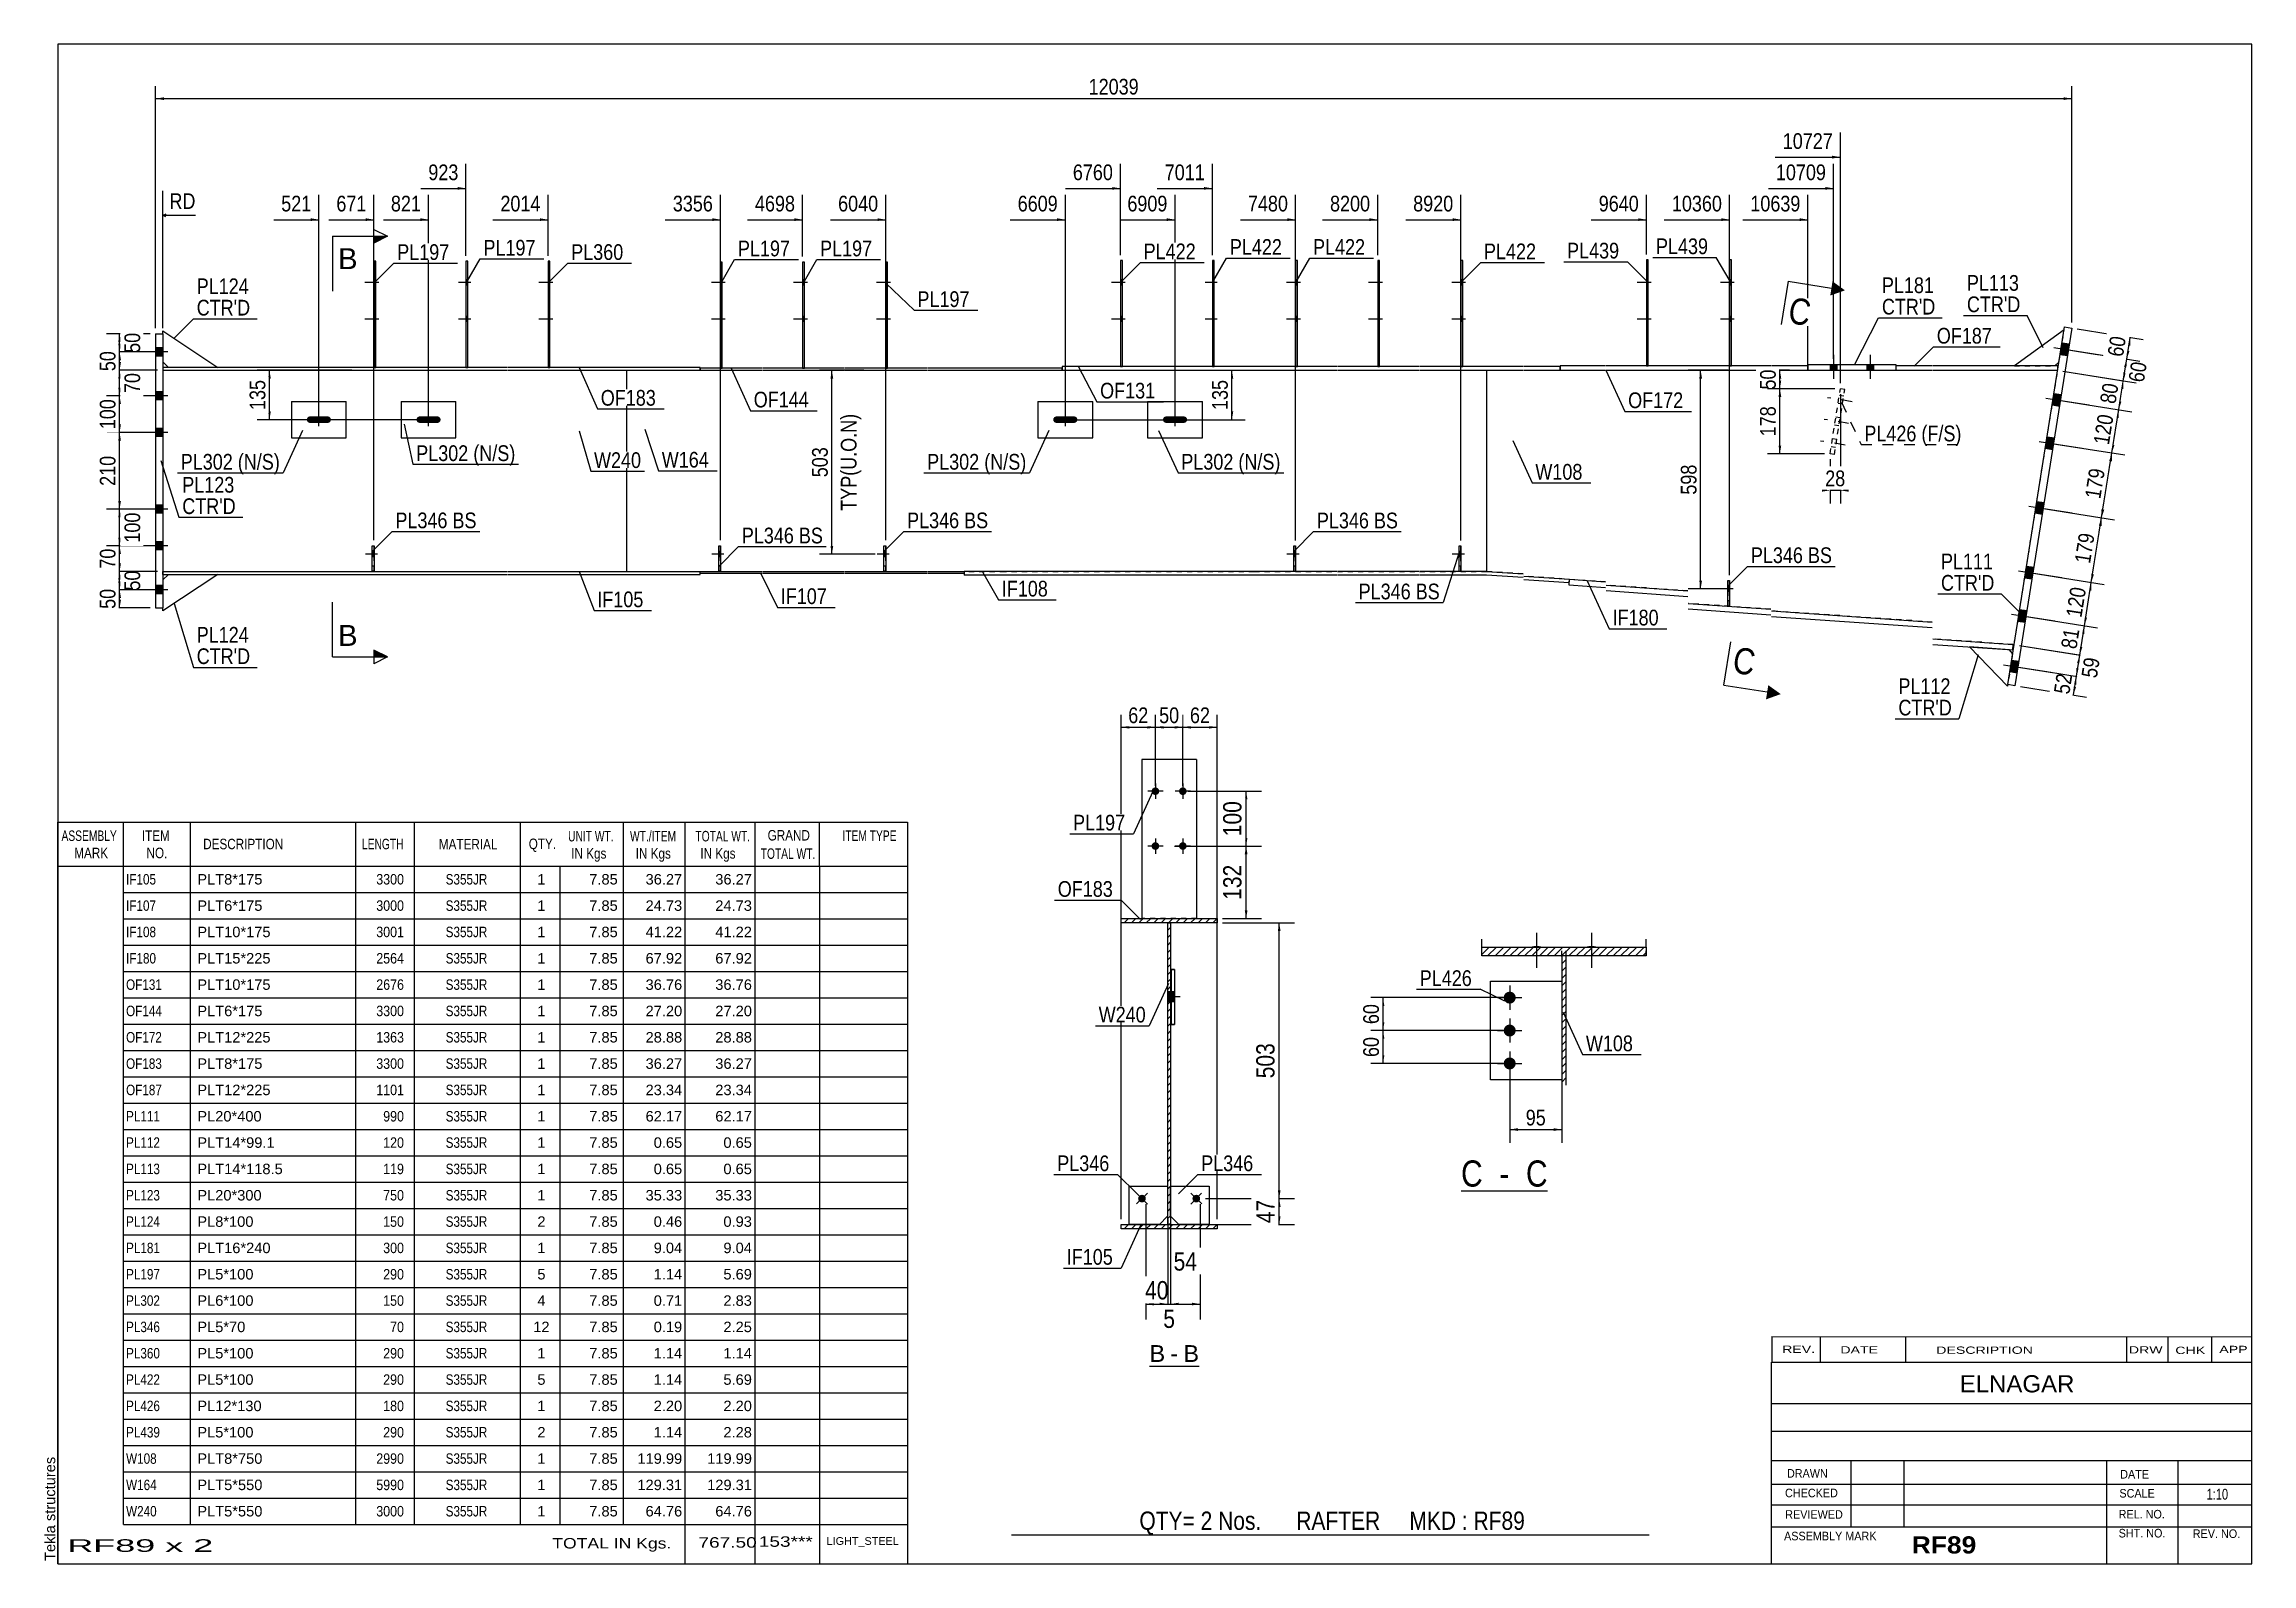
# Model space of a CAD drawing. Header units: millimetres. Extents: x -22 to 381, y -199 to 78.
import ezdxf

# ---------------------------------------------------------------- set-up
doc = ezdxf.new("R2010")
doc.units = ezdxf.units.MM
doc.linetypes.add('DXK_LINE_DOT1', pattern=[1.8814, 0.9407, -0.9407])
doc.linetypes.add('DXK_LINE_DOT2', pattern=[3.9198, 1.9599, -1.9599])
doc.styles.add('Arial', font='ARIAL.TTF', dxfattribs={"height": 0.2})
doc.styles.add('Arial Bold', font='ARIALBD.TTF', dxfattribs={"height": 0.2})
doc.styles.add('Arial Narrow', font='ARIALN.TTF', dxfattribs={"height": 0.2})

# ---------------------------------------------------------------- blocks, each defined once
blk = doc.blocks.new('Unknown-623588331-1210')
at = {"color": 5, "linetype": 'Continuous'}
for p, q in [((380.86, 77.78), (-19.14, 77.78)), ((-19.14, 77.78), (-19.14, -199.22)), ((380.86, -199.22), (380.86, 77.78)), ((-19.14, -199.22), (380.86, -199.22))]:
    blk.add_line(p, q, dxfattribs=at)
at = {"color": 174, "linetype": 'Continuous', "style": 'Arial'}
blk.add_text('Tekla structures', height=1.9102, rotation=90, dxfattribs=at).set_placement((-19.64, -198.72))
blk = doc.blocks.new('Unknown-623588331-12 - 6441')
at = {"color": 7, "linetype": 'Continuous'}
blk.add_line((236.68, -131.23), (252.46, -131.23), dxfattribs=at)
at = {"color": 0, "linetype": 'Continuous'}
blk.add_wipeout([(240.64, -130.48), (240.64, -125.48), (236.68, -125.48), (236.68, -130.48)], dxfattribs=at)
blk.add_wipeout([(247.01, -130.48), (247.01, -125.48), (242.14, -125.48), (242.14, -130.48)], dxfattribs=at)
at = {"color": 6, "linetype": 'Continuous', "style": 'Arial Narrow'}
for s, height, p in [('C', 4.77, (236.68, -130.48)), (' - ', 4.772, (242.14, -130.48))]:
    blk.add_text(s, height=height, dxfattribs=at).set_placement(p)
at = {"color": 0, "linetype": 'Continuous'}
blk.add_wipeout([(252.46, -130.48), (252.46, -125.48), (248.51, -125.48), (248.51, -130.48)], dxfattribs=at)
at = {"color": 6, "linetype": 'Continuous', "style": 'Arial Narrow'}
blk.add_text('C', height=4.77, dxfattribs=at).set_placement((248.51, -130.48))
blk = doc.blocks.new('Unknown-623588331-15 - 1229')
at = {"color": 7, "linetype": 'Continuous'}
blk.add_line((179.88, -163.19), (188.91, -163.19), dxfattribs=at)
at = {"color": 0, "linetype": 'Continuous'}
blk.add_wipeout([(182.72, -162.44), (182.72, -159.24), (179.88, -159.24), (179.88, -162.44)], dxfattribs=at)
blk.add_wipeout([(185.1, -162.44), (185.1, -159.24), (183.68, -159.24), (183.68, -162.44)], dxfattribs=at)
at = {"color": 96, "linetype": 'Continuous', "style": 'Arial'}
blk.add_text('B', height=3.06, dxfattribs=at).set_placement((179.88, -162.44))
at = {"color": 0, "linetype": 'Continuous'}
blk.add_wipeout([(188.91, -162.44), (188.91, -159.24), (186.06, -159.24), (186.06, -162.44)], dxfattribs=at)
at = {"color": 96, "linetype": 'Continuous', "style": 'Arial'}
for s, p in [('B', (186.06, -162.44)), ('-', (183.68, -162.44))]:
    blk.add_text(s, height=3.06, dxfattribs=at).set_placement(p)
blk = doc.blocks.new('Part-623588331-1598 - 1525')
at = {"color": 2, "linetype": 'Continuous'}
for p, q in [((97.95, -18.73), (97.95, -18.33)), ((97.95, -18.33), (109.19, -18.33)), ((109.19, -18.73), (97.95, -18.73)), ((109.29, -18.33), (124.16, -18.33)), ((124.16, -18.73), (109.29, -18.73)), ((124.26, -18.33), (139.33, -18.33)), ((139.33, -18.73), (124.26, -18.73)), ((139.43, -18.33), (146.09, -18.33)), ((146.09, -18.73), (139.43, -18.73)), ((146.09, -18.33), (146.09, -18.73))]:
    blk.add_line(p, q, dxfattribs=at)
blk = doc.blocks.new('Bolt-623588331-2240 - 1525')
at = {"linetype": 'Continuous'}
for points in [[(191.68, 33.87), (191.68, 34.8), (191.34, 34.8), (191.34, 33.87)], [(191.68, 33.87), (191.68, 34.8), (191.34, 34.8), (191.34, 33.87)], [(191.68, 27.2), (191.68, 28.13), (191.34, 28.13), (191.34, 27.2)], [(191.68, 27.2), (191.68, 28.13), (191.34, 28.13), (191.34, 27.2)]]:
    blk.add_hatch(color=3, dxfattribs=at).paths.add_polyline_path(points)
at = {"color": 3, "linetype": 'Continuous'}
for p, q in [((192.21, 34.33), (190.01, 34.33)), ((192.21, 34.33), (190.01, 34.33)), ((191.68, 34.8), (191.34, 34.8)), ((191.68, 34.8), (191.34, 34.8)), ((191.68, 33.87), (191.34, 33.87)), ((191.68, 33.87), (191.34, 33.87)), ((192.21, 27.67), (190.01, 27.67)), ((192.21, 27.67), (190.01, 27.67)), ((191.68, 28.13), (191.34, 28.13)), ((191.68, 28.13), (191.34, 28.13)), ((191.68, 27.2), (191.34, 27.2)), ((191.68, 27.2), (191.34, 27.2))]:
    blk.add_line(p, q, dxfattribs=at)
blk = doc.blocks.new('Part-623588331-1722 - 1525')
at = {"color": 2, "linetype": 'Continuous'}
for p, q in [((336.35, -38.95), (346.71, 26.23)), ((348.03, 26.02), (337.67, -39.16)), ((346.71, 26.23), (348.03, 26.02)), ((337.67, -39.16), (336.35, -38.95))]:
    blk.add_line(p, q, dxfattribs=at)
blk = doc.blocks.new('Part-623588331-1554 - 1525')
at = {"color": 2, "linetype": 'Continuous'}
for p, q in [((16.67, 18.87), (0, 18.87)), ((0, 18.33), (16.67, 18.33)), ((62.78, 18.87), (16.77, 18.87)), ((16.77, 18.33), (62.78, 18.33)), ((77.75, 18.87), (62.88, 18.87)), ((62.88, 18.33), (77.75, 18.33)), ((91.18, 18.87), (77.85, 18.87)), ((77.85, 18.33), (91.18, 18.33)), ((97.95, 18.87), (91.28, 18.87)), ((91.28, 18.33), (97.95, 18.33)), ((97.95, 18.33), (97.95, 18.87))]:
    blk.add_line(p, q, dxfattribs=at)
at = {"color": 7, "linetype": 'DXK_LINE_DOT1'}
blk.add_line((0, 18.87), (0, 18.33), dxfattribs=at)
blk = doc.blocks.new('Part-623588331-2015 - 1525')
at = {"color": 2, "linetype": 'Continuous'}
for p, q in [((152.76, -18.33), (146.09, -18.33)), ((146.09, -18.33), (146.09, -19)), ((152.76, -19), (146.09, -19)), ((198.88, -18.33), (152.86, -18.33)), ((198.88, -19), (152.86, -19)), ((214.04, -18.33), (198.98, -18.33)), ((214.04, -19), (198.98, -19)), ((229.01, -18.33), (214.14, -18.33)), ((229.01, -19), (214.14, -19)), ((241.33, -18.33), (229.11, -18.33)), ((241.31, -19), (229.11, -19)), ((248, -19.47), (241.31, -19)), ((241.33, -18.33), (248, -18.8)), ((248.1, -19.2), (256.37, -19.77)), ((256.32, -20.44), (248.1, -19.87))]:
    blk.add_line(p, q, dxfattribs=at)
at = {"color": 7, "linetype": 'DXK_LINE_DOT1'}
blk.add_line((256.37, -19.77), (256.32, -20.44), dxfattribs=at)
blk = doc.blocks.new('Part-623588331-1576 - 1525')
at = {"color": 2, "linetype": 'Continuous'}
for p, q in [((163.95, 19), (163.95, 18.33)), ((198.88, 19), (163.95, 19)), ((163.95, 18.33), (198.88, 18.33)), ((214.04, 19), (198.98, 19)), ((198.98, 18.33), (214.04, 18.33)), ((229.01, 19), (214.14, 19)), ((214.14, 18.33), (229.01, 18.33)), ((248, 19), (229.11, 19)), ((229.11, 18.33), (248, 18.33)), ((254.77, 19), (248.1, 19)), ((248.1, 18.33), (254.77, 18.33))]:
    blk.add_line(p, q, dxfattribs=at)
at = {"color": 7, "linetype": 'DXK_LINE_DOT1'}
blk.add_line((254.77, 18.33), (254.77, 19), dxfattribs=at)
blk = doc.blocks.new('Part-623588331-10928 - 1525')
at = {"color": 2, "linetype": 'Continuous'}
for p, q in [((38.83, 38.2), (38.5, 38.2)), ((38.5, 38.2), (38.5, 18.87)), ((38.83, 18.87), (38.83, 38.2))]:
    blk.add_line(p, q, dxfattribs=at)
at = {"color": 7, "linetype": 'DXK_LINE_DOT1'}
blk.add_line((38.5, 18.87), (38.83, 18.87), dxfattribs=at)
blk = doc.blocks.new('Part-623588331-2074 - 1525')
at = {"color": 2, "linetype": 'Continuous'}
for p, q in [((191.68, 38.33), (191.34, 38.33)), ((191.34, 38.33), (191.34, 19)), ((191.68, 19), (191.68, 38.33))]:
    blk.add_line(p, q, dxfattribs=at)
at = {"color": 7, "linetype": 'DXK_LINE_DOT1'}
blk.add_line((191.34, 19), (191.68, 19), dxfattribs=at)
blk = doc.blocks.new('Part-623588331-1939 - 1525')
at = {"color": 2, "linetype": 'Continuous'}
for p, q in [((221.81, 38.33), (221.48, 38.33)), ((221.48, 38.33), (221.48, 19)), ((221.81, 19), (221.81, 38.33))]:
    blk.add_line(p, q, dxfattribs=at)
at = {"color": 7, "linetype": 'DXK_LINE_DOT1'}
blk.add_line((221.48, 19), (221.81, 19), dxfattribs=at)
blk = doc.blocks.new('Part-623588331-1620 - 1525')
at = {"color": 2, "linetype": 'Continuous'}
for p, q in [((97.95, 18.73), (97.95, 18.33)), ((109.19, 18.73), (97.95, 18.73)), ((97.95, 18.33), (109.19, 18.33)), ((124.16, 18.73), (109.29, 18.73)), ((109.29, 18.33), (124.16, 18.33)), ((139.33, 18.73), (124.26, 18.73)), ((124.26, 18.33), (139.33, 18.33)), ((152.76, 18.73), (139.43, 18.73)), ((139.43, 18.33), (152.76, 18.33)), ((163.95, 18.73), (152.86, 18.73)), ((152.86, 18.33), (163.95, 18.33)), ((163.95, 18.33), (163.95, 18.73))]:
    blk.add_line(p, q, dxfattribs=at)
blk = doc.blocks.new('Part-623588331-1625 - 1525')
at = {"color": 2, "linetype": 'Continuous'}
for p, q in [((0, -18.33), (16.67, -18.33)), ((0, -18.87), (16.67, -18.87)), ((16.77, -18.33), (62.78, -18.33)), ((16.77, -18.87), (62.78, -18.87)), ((62.88, -18.33), (77.75, -18.33)), ((62.88, -18.87), (77.75, -18.87)), ((77.85, -18.33), (91.18, -18.33)), ((77.85, -18.87), (91.18, -18.87)), ((91.28, -18.33), (97.95, -18.33)), ((91.28, -18.87), (97.95, -18.87)), ((97.95, -18.87), (97.95, -18.33))]:
    blk.add_line(p, q, dxfattribs=at)
at = {"color": 7, "linetype": 'DXK_LINE_DOT1'}
blk.add_line((0, -18.87), (0, -18.33), dxfattribs=at)
blk = doc.blocks.new('Part-623588331-1647 - 1525')
at = {"color": 2, "linetype": 'Continuous'}
blk.add_line((84.52, 18.33), (84.52, -18.33), dxfattribs=at)
at = {"color": 7, "linetype": 'DXK_LINE_DOT1'}
for p, q in [((84.52, 18.33), (91.18, 18.33)), ((91.28, 18.33), (109.19, 18.33)), ((109.29, 18.33), (124.16, 18.33)), ((124.26, 18.33), (139.33, 18.33)), ((139.43, 18.33), (152.76, 18.33)), ((152.86, 18.33), (198.88, 18.33)), ((198.98, 18.33), (214.04, 18.33)), ((214.14, 18.33), (229.01, 18.33)), ((229.11, 18.33), (241.33, 18.33)), ((241.33, 18.33), (241.33, -18.33)), ((84.52, -18.33), (91.18, -18.33)), ((91.28, -18.33), (109.19, -18.33)), ((109.29, -18.33), (124.16, -18.33)), ((124.26, -18.33), (139.33, -18.33)), ((139.43, -18.33), (152.76, -18.33)), ((152.86, -18.33), (198.88, -18.33)), ((198.98, -18.33), (214.04, -18.33)), ((214.14, -18.33), (229.01, -18.33)), ((229.11, -18.33), (241.33, -18.33))]:
    blk.add_line(p, q, dxfattribs=at)
blk = doc.blocks.new('Part-623588331-1669 - 1525')
at = {"color": 2, "linetype": 'Continuous'}
for p, q in [((263.03, 19.13), (254.77, 19.13)), ((254.77, 19.13), (254.77, 18.33)), ((254.77, 18.33), (263.03, 18.33)), ((278, 19.13), (263.13, 19.13)), ((263.13, 18.33), (278, 18.33)), ((293.17, 19.13), (278.1, 19.13)), ((278.1, 18.33), (293.17, 18.33)), ((299.93, 19.13), (293.27, 19.13)), ((293.27, 18.33), (299.93, 18.33))]:
    blk.add_line(p, q, dxfattribs=at)
at = {"color": 7, "linetype": 'DXK_LINE_DOT1'}
blk.add_line((299.93, 18.33), (299.93, 19.13), dxfattribs=at)
blk = doc.blocks.new('Bolt-623588331-2232 - 1525')
at = {"color": 3, "linetype": 'DXK_LINE_DOT2'}
for p, q in [((286.27, -21.53), (284.07, -21.53)), ((285.63, -21.06), (285.3, -21.06)), ((285.63, -22), (285.3, -22))]:
    blk.add_line(p, q, dxfattribs=at)
blk = doc.blocks.new('Part-623588331-1853 - 1525')
at = {"color": 2, "linetype": 'Continuous'}
for p, q in [((159.53, 12.67), (169.53, 12.67)), ((159.53, 12.67), (159.53, 6)), ((169.53, 6), (169.53, 12.67)), ((159.53, 6), (169.53, 6))]:
    blk.add_line(p, q, dxfattribs=at)
blk = doc.blocks.new('Part-623588331-1751 - 1525')
at = {"color": 2, "linetype": 'Continuous'}
for p, q in [((336.3, -39.25), (329.37, -32.11)), ((336.68, -32.62), (329.37, -32.11)), ((337.24, -33.32), (336.68, -32.62)), ((336.35, -38.95), (336.3, -39.25))]:
    blk.add_line(p, q, dxfattribs=at)
at = {"color": 7, "linetype": 'DXK_LINE_DOT1'}
blk.add_line((337.24, -33.32), (336.35, -38.95), dxfattribs=at)
blk = doc.blocks.new('Part-623588331-1971 - 1525')
at = {"color": 2, "linetype": 'Continuous'}
for p, q in [((322.6, 19.13), (315.93, 19.13)), ((315.93, 18.33), (322.6, 18.33)), ((345.46, 19.13), (322.7, 19.13)), ((322.7, 18.33), (345.46, 18.33)), ((345.46, 18.33), (345.46, 19.13))]:
    blk.add_line(p, q, dxfattribs=at)
at = {"color": 7, "linetype": 'DXK_LINE_DOT1'}
blk.add_line((315.93, 19.13), (315.93, 18.33), dxfattribs=at)
blk = doc.blocks.new('Part-623588331-1907 - 1525')
at = {"color": 2, "linetype": 'Continuous'}
for p, q in [((132.13, 38.07), (131.79, 38.07)), ((131.79, 38.07), (131.79, 18.73)), ((132.13, 18.73), (132.13, 38.07))]:
    blk.add_line(p, q, dxfattribs=at)
at = {"color": 7, "linetype": 'DXK_LINE_DOT1'}
blk.add_line((131.79, 18.73), (132.13, 18.73), dxfattribs=at)
blk = doc.blocks.new('Part-623588331-1843 - 1525')
at = {"color": 2, "linetype": 'Continuous'}
for p, q in [((10, -18.87), (0, -25.53)), ((1, -18.87), (0, -19.87)), ((0, -25.53), (0, -25))]:
    blk.add_line(p, q, dxfattribs=at)
at = {"color": 7, "linetype": 'DXK_LINE_DOT1'}
for p, q in [((0, -19.87), (0, -25)), ((1, -18.87), (10, -18.87))]:
    blk.add_line(p, q, dxfattribs=at)
blk = doc.blocks.new('Part-623588331-1780 - 1525')
at = {"color": 2, "linetype": 'Continuous'}
for p, q in [((346.63, 25.72), (337.58, 19.13)), ((344.92, 19.13), (345.69, 19.79))]:
    blk.add_line(p, q, dxfattribs=at)
at = {"color": 7, "linetype": 'DXK_LINE_DOT1'}
for p, q in [((345.69, 19.79), (346.63, 25.72)), ((337.58, 19.13), (344.92, 19.13))]:
    blk.add_line(p, q, dxfattribs=at)
blk = doc.blocks.new('Bolt-623588331-2244 - 1525')
at = {"linetype": 'Continuous'}
blk.add_hatch(color=3, dxfattribs=at).paths.add_polyline_path([(131.79, -15.65), (131.79, -14.71), (131.46, -14.71), (131.46, -15.65)])
at = {"color": 3, "linetype": 'Continuous'}
for p, q in [((132.43, -15.18), (130.23, -15.18)), ((131.79, -14.71), (131.46, -14.71)), ((131.79, -15.65), (131.46, -15.65))]:
    blk.add_line(p, q, dxfattribs=at)
blk = doc.blocks.new('Part-623588331-1809 - 1525')
at = {"color": 2, "linetype": 'Continuous'}
for p, q in [((-1.33, 25), (0, 25)), ((-1.33, 25), (-1.33, -25)), ((0, 25), (0, -25)), ((-1.33, -25), (0, -25))]:
    blk.add_line(p, q, dxfattribs=at)
blk = doc.blocks.new('Part-623588331-1966 - 1525')
at = {"color": 2, "linetype": 'Continuous'}
for p, q in [((299.93, 19.4), (299.93, 18.33)), ((299.93, 19.4), (315.93, 19.4)), ((299.93, 18.33), (315.93, 18.33)), ((315.93, 19.4), (315.93, 18.33))]:
    blk.add_line(p, q, dxfattribs=at)
blk = doc.blocks.new('Part-623588331-1838 - 1525')
at = {"color": 2, "linetype": 'Continuous'}
for p, q in [((0, 25), (0, 25.53)), ((0, 25.53), (10, 18.87)), ((0, 19.87), (1, 18.87))]:
    blk.add_line(p, q, dxfattribs=at)
at = {"color": 7, "linetype": 'DXK_LINE_DOT1'}
for p, q in [((0, 25), (0, 19.87)), ((10, 18.87), (1, 18.87))]:
    blk.add_line(p, q, dxfattribs=at)
blk = doc.blocks.new('Part-623588331-1848 - 1525')
at = {"color": 2, "linetype": 'Continuous'}
for p, q in [((179.53, 12.67), (189.53, 12.67)), ((179.53, 12.67), (179.53, 6)), ((189.53, 6), (189.53, 12.67)), ((179.53, 6), (189.53, 6))]:
    blk.add_line(p, q, dxfattribs=at)
blk = doc.blocks.new('Part-623588331-1858 - 1525')
at = {"color": 2, "linetype": 'Continuous'}
for p, q in [((43.43, 12.67), (53.43, 12.67)), ((43.43, 12.67), (43.43, 6)), ((53.43, 6), (53.43, 12.67)), ((43.43, 6), (53.43, 6))]:
    blk.add_line(p, q, dxfattribs=at)
blk = doc.blocks.new('Part-623588331-1880 - 1525')
at = {"color": 2, "linetype": 'Continuous'}
for p, q in [((241.33, 18.33), (241.33, -18.33)), ((337.28, -31.65), (337.51, -31.67))]:
    blk.add_line(p, q, dxfattribs=at)
at = {"color": 7, "linetype": 'DXK_LINE_DOT1'}
for p, q in [((241.33, 18.33), (248, 18.33)), ((248.1, 18.33), (263.03, 18.33)), ((263.13, 18.33), (278, 18.33)), ((278.1, 18.33), (293.17, 18.33)), ((293.27, 18.33), (322.6, 18.33)), ((322.7, 18.33), (345.46, 18.33)), ((337.51, -31.67), (345.46, 18.33)), ((248, -18.8), (241.33, -18.33)), ((263.03, -20.24), (248.1, -19.2)), ((278, -21.88), (263.13, -20.84)), ((293.17, -25.22), (278.1, -24.17)), ((322.6, -27.57), (293.27, -25.53)), ((337.28, -31.65), (322.7, -30.64))]:
    blk.add_line(p, q, dxfattribs=at)
blk = doc.blocks.new('Part-623588331-1885 - 1525')
at = {"color": 2, "linetype": 'Continuous'}
for p, q in [((101.99, 38.07), (101.66, 38.07)), ((101.66, 38.07), (101.66, 18.73)), ((101.99, 18.73), (101.99, 38.07))]:
    blk.add_line(p, q, dxfattribs=at)
at = {"color": 7, "linetype": 'DXK_LINE_DOT1'}
blk.add_line((101.66, 18.73), (101.99, 18.73), dxfattribs=at)
blk = doc.blocks.new('Part-623588331-1993 - 1525')
at = {"color": 2, "linetype": 'Continuous'}
for p, q in [((256.37, -19.77), (256.3, -20.77)), ((256.37, -19.77), (263.03, -20.24)), ((256.3, -20.77), (263.03, -21.24)), ((263.13, -20.84), (278, -21.88)), ((263.13, -21.84), (278, -22.88)), ((278.1, -24.17), (293.17, -25.22)), ((278.1, -25.17), (293.17, -26.22)), ((293.27, -25.53), (322.6, -27.57)), ((293.27, -26.53), (322.6, -28.57)), ((322.7, -30.64), (337.28, -31.65)), ((322.7, -31.64), (337.21, -32.65)), ((337.28, -31.65), (337.21, -32.65))]:
    blk.add_line(p, q, dxfattribs=at)
blk = doc.blocks.new('Part-623588331-1929 - 1525')
at = {"color": 2, "linetype": 'Continuous'}
for p, q in [((70.55, 38.2), (70.22, 38.2)), ((70.22, 38.2), (70.22, 18.87)), ((70.55, 18.87), (70.55, 38.2))]:
    blk.add_line(p, q, dxfattribs=at)
at = {"color": 7, "linetype": 'DXK_LINE_DOT1'}
blk.add_line((70.22, 18.87), (70.55, 18.87), dxfattribs=at)
blk = doc.blocks.new('Part-623588331-2064 - 1525')
at = {"color": 2, "linetype": 'Continuous'}
for p, q in [((174.93, 38.33), (174.59, 38.33)), ((174.59, 38.33), (174.59, 19)), ((174.93, 19), (174.93, 38.33))]:
    blk.add_line(p, q, dxfattribs=at)
at = {"color": 7, "linetype": 'DXK_LINE_DOT1'}
blk.add_line((174.59, 19), (174.93, 19), dxfattribs=at)
blk = doc.blocks.new('Bolt-623588331-2252 - 1525')
at = {"linetype": 'Continuous'}
for points in [[(101.99, 33.87), (101.99, 34.8), (101.66, 34.8), (101.66, 33.87)], [(101.99, 33.87), (101.99, 34.8), (101.66, 34.8), (101.66, 33.87)], [(101.99, 27.2), (101.99, 28.13), (101.66, 28.13), (101.66, 27.2)], [(101.99, 27.2), (101.99, 28.13), (101.66, 28.13), (101.66, 27.2)]]:
    blk.add_hatch(color=3, dxfattribs=at).paths.add_polyline_path(points)
at = {"color": 3, "linetype": 'Continuous'}
for p, q in [((102.53, 34.33), (99.99, 34.33)), ((102.53, 34.33), (99.99, 34.33)), ((101.99, 34.8), (101.66, 34.8)), ((101.99, 34.8), (101.66, 34.8)), ((101.99, 33.87), (101.66, 33.87)), ((101.99, 33.87), (101.66, 33.87)), ((102.53, 27.67), (99.99, 27.67)), ((102.53, 27.67), (99.99, 27.67)), ((101.99, 28.13), (101.66, 28.13)), ((101.99, 28.13), (101.66, 28.13)), ((101.99, 27.2), (101.66, 27.2)), ((101.99, 27.2), (101.66, 27.2))]:
    blk.add_line(p, q, dxfattribs=at)
blk = doc.blocks.new('Part-623588331-1961 - 1525')
at = {"color": 2, "linetype": 'Continuous'}
for p, q in [((270.8, 38.47), (270.47, 38.47)), ((270.47, 38.47), (270.47, 19.13)), ((270.8, 19.13), (270.8, 38.47))]:
    blk.add_line(p, q, dxfattribs=at)
at = {"color": 7, "linetype": 'DXK_LINE_DOT1'}
blk.add_line((270.47, 19.13), (270.8, 19.13), dxfattribs=at)
blk = doc.blocks.new('Part-623588331-7105 - 1525')
at = {"color": 2, "linetype": 'Continuous'}
for p, q in [((236.98, 38.33), (236.64, 38.33)), ((236.64, 38.33), (236.64, 19)), ((236.98, 19), (236.98, 38.33))]:
    blk.add_line(p, q, dxfattribs=at)
at = {"color": 7, "linetype": 'DXK_LINE_DOT1'}
blk.add_line((236.64, 19), (236.98, 19), dxfattribs=at)
blk = doc.blocks.new('Part-623588331-2037 - 1525')
at = {"color": 7, "linetype": 'DXK_LINE_DOT1'}
for p, q in [((131.46, -18.31), (131.46, -13.65)), ((131.46, -13.65), (131.79, -13.65)), ((131.79, -18.31), (131.79, -13.65)), ((131.46, -17.31), (131.79, -17.31)), ((131.79, -18.31), (131.46, -18.31))]:
    blk.add_line(p, q, dxfattribs=at)
blk = doc.blocks.new('Part-623588331-2059 - 1525')
at = {"color": 2, "linetype": 'Continuous'}
for p, q in [((131.46, -18.31), (131.46, -13.65)), ((131.46, -13.65), (131.79, -13.65)), ((131.79, -13.65), (131.79, -18.31)), ((131.79, -18.31), (131.46, -18.31))]:
    blk.add_line(p, q, dxfattribs=at)
blk = doc.blocks.new('Bolt-623588331-7120 - 1525')
at = {"color": 3, "linetype": 'DXK_LINE_DOT2'}
for p, q in [((237.28, -15.2), (235.08, -15.2)), ((236.64, -14.73), (236.31, -14.73)), ((236.64, -15.67), (236.31, -15.67))]:
    blk.add_line(p, q, dxfattribs=at)
blk = doc.blocks.new('Part-623588331-2069 - 1525')
at = {"color": 2, "linetype": 'Continuous'}
for p, q in [((55.58, 38.2), (55.25, 38.2)), ((55.25, 38.2), (55.25, 18.87)), ((55.58, 18.87), (55.58, 38.2))]:
    blk.add_line(p, q, dxfattribs=at)
at = {"color": 7, "linetype": 'DXK_LINE_DOT1'}
blk.add_line((55.25, 18.87), (55.58, 18.87), dxfattribs=at)
blk = doc.blocks.new('Part-623588331-2079 - 1525')
at = {"color": 2, "linetype": 'Continuous'}
for p, q in [((206.84, 38.33), (206.51, 38.33)), ((206.51, 38.33), (206.51, 19)), ((206.84, 19), (206.84, 38.33))]:
    blk.add_line(p, q, dxfattribs=at)
at = {"color": 7, "linetype": 'DXK_LINE_DOT1'}
blk.add_line((206.51, 19), (206.84, 19), dxfattribs=at)
blk = doc.blocks.new('Part-623588331-2084 - 1525')
at = {"color": 7, "linetype": 'DXK_LINE_DOT1'}
for p, q in [((206.18, -18.33), (206.18, -13.67)), ((206.18, -13.67), (206.51, -13.67)), ((206.51, -18.33), (206.51, -13.67)), ((206.18, -17.33), (206.51, -17.33))]:
    blk.add_line(p, q, dxfattribs=at)
blk = doc.blocks.new('Part-623588331-2089 - 1525')
at = {"color": 2, "linetype": 'Continuous'}
for p, q in [((206.18, -18.33), (206.18, -13.67)), ((206.18, -13.67), (206.51, -13.67)), ((206.51, -13.67), (206.51, -18.33))]:
    blk.add_line(p, q, dxfattribs=at)
blk = doc.blocks.new('Part-623588331-2126 - 1525')
at = {"color": 2, "linetype": 'Continuous'}
for p, q in [((285.97, 38.47), (285.63, 38.47)), ((285.63, 38.47), (285.63, 19.13)), ((285.97, 19.13), (285.97, 38.47))]:
    blk.add_line(p, q, dxfattribs=at)
at = {"color": 7, "linetype": 'DXK_LINE_DOT1'}
blk.add_line((285.63, 19.13), (285.97, 19.13), dxfattribs=at)
blk = doc.blocks.new('Part-623588331-2131 - 1525')
at = {"color": 7, "linetype": 'DXK_LINE_DOT1'}
for p, q in [((285.3, -24.66), (285.3, -20)), ((285.3, -20), (285.63, -20)), ((285.63, -24.66), (285.63, -20)), ((285.3, -23.66), (285.63, -23.66)), ((285.63, -24.66), (285.3, -24.66))]:
    blk.add_line(p, q, dxfattribs=at)
blk = doc.blocks.new('Part-623588331-2136 - 1525')
at = {"color": 2, "linetype": 'Continuous'}
for p, q in [((285.3, -24.66), (285.3, -20)), ((285.3, -20), (285.63, -20)), ((285.63, -20), (285.63, -24.66)), ((285.63, -24.66), (285.3, -24.66))]:
    blk.add_line(p, q, dxfattribs=at)
blk = doc.blocks.new('Part-623588331-2141 - 1525')
at = {"color": 7, "linetype": 'DXK_LINE_DOT1'}
for p, q in [((0, 18.33), (0, -18.33)), ((0, 18.33), (16.67, 18.33)), ((16.77, 18.33), (62.78, 18.33)), ((62.88, 18.33), (77.75, 18.33)), ((77.85, 18.33), (84.52, 18.33)), ((0, -18.33), (16.67, -18.33)), ((16.77, -18.33), (62.78, -18.33)), ((62.88, -18.33), (77.75, -18.33)), ((77.85, -18.33), (84.52, -18.33))]:
    blk.add_line(p, q, dxfattribs=at)
at = {"color": 2, "linetype": 'Continuous'}
blk.add_line((84.52, 18.33), (84.52, -18.33), dxfattribs=at)
blk = doc.blocks.new('Bolt-623588331-2142 - 1525')
at = {"linetype": 'Continuous'}
blk.add_hatch(color=3, dxfattribs=at).paths.add_polyline_path([(186.55, 8.91), (186.68, 9.1), (186.73, 9.33), (186.68, 9.56), (186.55, 9.76), (186.36, 9.89), (186.13, 9.93), (182.93, 9.93), (182.7, 9.89), (182.5, 9.76), (182.37, 9.56), (182.33, 9.33), (182.37, 9.1), (182.5, 8.91), (182.7, 8.78), (182.93, 8.73), (186.13, 8.73), (186.36, 8.78)])
at = {"color": 3, "linetype": 'Continuous'}
for p, q in [((183.33, 9.33), (185.73, 9.33)), ((184.53, 8.13), (184.53, 10.53))]:
    blk.add_line(p, q, dxfattribs=at)
blk = doc.blocks.new('Bolt-623588331-2143 - 1525')
at = {"linetype": 'Continuous'}
blk.add_hatch(color=3, dxfattribs=at).paths.add_polyline_path([(166.55, 8.91), (166.68, 9.1), (166.73, 9.33), (166.68, 9.56), (166.55, 9.76), (166.36, 9.89), (166.13, 9.93), (162.93, 9.93), (162.7, 9.89), (162.5, 9.76), (162.37, 9.56), (162.33, 9.33), (162.37, 9.1), (162.5, 8.91), (162.7, 8.78), (162.93, 8.73), (166.13, 8.73), (166.36, 8.78)])
at = {"color": 3, "linetype": 'Continuous'}
for p, q in [((163.33, 9.33), (165.73, 9.33)), ((164.53, 8.13), (164.53, 10.53))]:
    blk.add_line(p, q, dxfattribs=at)
blk = doc.blocks.new('Bolt-623588331-2144 - 1525')
at = {"linetype": 'Continuous'}
for points in [[(346.25, 23.34), (345.92, 21.23), (347.23, 21.02), (347.57, 23.13)], [(346.25, 23.34), (345.92, 21.23), (347.23, 21.02), (347.57, 23.13)], [(344.79, 14.12), (344.45, 12.01), (345.77, 11.8), (346.1, 13.91)], [(344.79, 14.12), (344.45, 12.01), (345.77, 11.8), (346.1, 13.91)], [(343.53, 6.22), (343.2, 4.11), (344.51, 3.9), (344.85, 6.01)], [(343.53, 6.22), (343.2, 4.11), (344.51, 3.9), (344.85, 6.01)], [(341.65, -5.58), (341.32, -7.68), (342.64, -7.89), (342.97, -5.79)], [(341.65, -5.58), (341.32, -7.68), (342.64, -7.89), (342.97, -5.79)], [(339.78, -17.37), (339.44, -19.48), (340.76, -19.69), (341.1, -17.58)], [(339.78, -17.37), (339.44, -19.48), (340.76, -19.69), (341.1, -17.58)], [(338.52, -25.27), (338.19, -27.38), (339.5, -27.59), (339.84, -25.48)], [(338.52, -25.27), (338.19, -27.38), (339.5, -27.59), (339.84, -25.48)], [(337.06, -34.49), (336.72, -36.6), (338.04, -36.81), (338.37, -34.7)], [(337.06, -34.49), (336.72, -36.6), (338.04, -36.81), (338.37, -34.7)]]:
    blk.add_hatch(color=3, dxfattribs=at).paths.add_polyline_path(points)
at = {"color": 3, "linetype": 'Continuous'}
for p, q in [((344.78, 22.49), (352.67, 21.24)), ((344.78, 22.49), (352.67, 21.24)), ((345.92, 21.23), (347.23, 21.02)), ((345.92, 21.23), (347.23, 21.02)), ((346.25, 23.34), (347.57, 23.13)), ((346.25, 23.34), (347.57, 23.13)), ((343.32, 13.27), (351.2, 12.02)), ((343.32, 13.27), (351.2, 12.02)), ((344.79, 14.12), (346.1, 13.91)), ((344.79, 14.12), (346.1, 13.91)), ((344.45, 12.01), (345.77, 11.8)), ((344.45, 12.01), (345.77, 11.8)), ((342.06, 5.37), (349.95, 4.12)), ((342.06, 5.37), (349.95, 4.12)), ((343.2, 4.11), (344.51, 3.9)), ((343.2, 4.11), (344.51, 3.9)), ((343.53, 6.22), (344.85, 6.01)), ((343.53, 6.22), (344.85, 6.01)), ((340.19, -6.42), (348.07, -7.68)), ((340.19, -6.42), (348.07, -7.68)), ((341.32, -7.68), (342.64, -7.89)), ((341.32, -7.68), (342.64, -7.89)), ((341.65, -5.58), (342.97, -5.79)), ((341.65, -5.58), (342.97, -5.79)), ((338.31, -18.22), (346.2, -19.47)), ((338.31, -18.22), (346.2, -19.47)), ((339.44, -19.48), (340.76, -19.69)), ((339.44, -19.48), (340.76, -19.69)), ((339.78, -17.37), (341.1, -17.58)), ((339.78, -17.37), (341.1, -17.58)), ((337.05, -26.12), (344.94, -27.37)), ((337.05, -26.12), (344.94, -27.37)), ((338.19, -27.38), (339.5, -27.59)), ((338.19, -27.38), (339.5, -27.59)), ((338.52, -25.27), (339.84, -25.48)), ((338.52, -25.27), (339.84, -25.48)), ((335.59, -35.34), (343.47, -36.59)), ((335.59, -35.34), (343.47, -36.59)), ((337.06, -34.49), (338.37, -34.7)), ((337.06, -34.49), (338.37, -34.7)), ((336.72, -36.6), (338.04, -36.81)), ((336.72, -36.6), (338.04, -36.81))]:
    blk.add_line(p, q, dxfattribs=at)
blk = doc.blocks.new('Bolt-623588331-2145 - 1525')
at = {"linetype": 'Continuous'}
for points in [[(-1.33, 22.4), (-1.33, 20.93), (0, 20.93), (0, 22.4)], [(-1.33, 22.4), (-1.33, 20.93), (0, 20.93), (0, 22.4)], [(-1.33, 14.4), (-1.33, 12.93), (0, 12.93), (0, 14.4)], [(-1.33, 14.4), (-1.33, 12.93), (0, 12.93), (0, 14.4)], [(-1.33, 7.73), (-1.33, 6.27), (0, 6.27), (0, 7.73)], [(-1.33, 7.73), (-1.33, 6.27), (0, 6.27), (0, 7.73)], [(-1.33, -6.27), (-1.33, -7.73), (0, -7.73), (0, -6.27)], [(-1.33, -6.27), (-1.33, -7.73), (0, -7.73), (0, -6.27)], [(-1.33, -12.93), (-1.33, -14.4), (0, -14.4), (0, -12.93)], [(-1.33, -12.93), (-1.33, -14.4), (0, -14.4), (0, -12.93)], [(-1.33, -20.93), (-1.33, -22.4), (0, -22.4), (0, -20.93)], [(-1.33, -20.93), (-1.33, -22.4), (0, -22.4), (0, -20.93)]]:
    blk.add_hatch(color=3, dxfattribs=at).paths.add_polyline_path(points)
at = {"color": 3, "linetype": 'Continuous'}
for p, q in [((0.89, 21.67), (-5.33, 21.67)), ((0.89, 21.67), (-5.33, 21.67)), ((0, 22.4), (-1.33, 22.4)), ((0, 22.4), (-1.33, 22.4)), ((0, 20.93), (-1.33, 20.93)), ((0, 20.93), (-1.33, 20.93)), ((0.89, 13.67), (-5.33, 13.67)), ((0.89, 13.67), (-5.33, 13.67)), ((0, 14.4), (-1.33, 14.4)), ((0, 14.4), (-1.33, 14.4)), ((0, 12.93), (-1.33, 12.93)), ((0, 12.93), (-1.33, 12.93)), ((0.89, 7), (-5.33, 7)), ((0.89, 7), (-5.33, 7)), ((0, 7.73), (-1.33, 7.73)), ((0, 7.73), (-1.33, 7.73)), ((0, 6.27), (-1.33, 6.27)), ((0, 6.27), (-1.33, 6.27)), ((0.89, -7), (-5.33, -7)), ((0.89, -7), (-5.33, -7)), ((0, -6.27), (-1.33, -6.27)), ((0, -6.27), (-1.33, -6.27)), ((0, -7.73), (-1.33, -7.73)), ((0, -7.73), (-1.33, -7.73)), ((0.89, -13.67), (-5.33, -13.67)), ((0.89, -13.67), (-5.33, -13.67)), ((0, -12.93), (-1.33, -12.93)), ((0, -12.93), (-1.33, -12.93)), ((0, -14.4), (-1.33, -14.4)), ((0, -14.4), (-1.33, -14.4)), ((0.89, -21.67), (-5.33, -21.67)), ((0.89, -21.67), (-5.33, -21.67)), ((0, -20.93), (-1.33, -20.93)), ((0, -20.93), (-1.33, -20.93)), ((0, -22.4), (-1.33, -22.4)), ((0, -22.4), (-1.33, -22.4))]:
    blk.add_line(p, q, dxfattribs=at)
blk = doc.blocks.new('Bolt-623588331-2230 - 1525')
at = {"linetype": 'Continuous'}
blk.add_hatch(color=3, dxfattribs=at).paths.add_polyline_path([(30.46, 8.91), (30.59, 9.1), (30.63, 9.33), (30.59, 9.56), (30.46, 9.76), (30.26, 9.89), (30.03, 9.93), (26.83, 9.93), (26.6, 9.89), (26.41, 9.76), (26.28, 9.56), (26.23, 9.33), (26.28, 9.1), (26.41, 8.91), (26.6, 8.78), (26.83, 8.73), (30.03, 8.73), (30.26, 8.78)])
at = {"color": 3, "linetype": 'Continuous'}
for p, q in [((27.23, 9.33), (29.63, 9.33)), ((28.43, 8.13), (28.43, 10.53))]:
    blk.add_line(p, q, dxfattribs=at)
blk = doc.blocks.new('Bolt-623588331-2231 - 1525')
at = {"linetype": 'Continuous'}
blk.add_hatch(color=3, dxfattribs=at).paths.add_polyline_path([(285.63, -22), (285.63, -21.06), (285.3, -21.06), (285.3, -22)])
at = {"color": 3, "linetype": 'Continuous'}
for p, q in [((286.27, -21.53), (284.07, -21.53)), ((285.63, -21.06), (285.3, -21.06)), ((285.63, -22), (285.3, -22))]:
    blk.add_line(p, q, dxfattribs=at)
blk = doc.blocks.new('Bolt-623588331-2233 - 1525')
at = {"linetype": 'Continuous'}
for points in [[(285.97, 33.87), (285.97, 34.8), (285.63, 34.8), (285.63, 33.87)], [(285.97, 33.87), (285.97, 34.8), (285.63, 34.8), (285.63, 33.87)], [(285.97, 27.2), (285.97, 28.13), (285.63, 28.13), (285.63, 27.2)], [(285.97, 27.2), (285.97, 28.13), (285.63, 28.13), (285.63, 27.2)]]:
    blk.add_hatch(color=3, dxfattribs=at).paths.add_polyline_path(points)
at = {"color": 3, "linetype": 'Continuous'}
for p, q in [((286.5, 34.33), (283.97, 34.33)), ((286.5, 34.33), (283.97, 34.33)), ((285.97, 34.8), (285.63, 34.8)), ((285.97, 34.8), (285.63, 34.8)), ((285.97, 33.87), (285.63, 33.87)), ((285.97, 33.87), (285.63, 33.87)), ((286.5, 27.67), (283.97, 27.67)), ((286.5, 27.67), (283.97, 27.67)), ((285.97, 28.13), (285.63, 28.13)), ((285.97, 28.13), (285.63, 28.13)), ((285.97, 27.2), (285.63, 27.2)), ((285.97, 27.2), (285.63, 27.2))]:
    blk.add_line(p, q, dxfattribs=at)
blk = doc.blocks.new('Bolt-623588331-2235 - 1525')
at = {"color": 3, "linetype": 'DXK_LINE_DOT2'}
for p, q in [((307.97, 12.61), (303.49, 13.32)), ((306.21, 12.14), (305.41, 12.27)), ((306.44, 13.59), (305.65, 13.72)), ((307.34, 8.66), (302.86, 9.37)), ((305.58, 8.19), (304.79, 8.32)), ((305.81, 9.64), (305.02, 9.77)), ((306.71, 4.71), (302.23, 5.42)), ((304.95, 4.24), (304.16, 4.37)), ((305.18, 5.69), (304.39, 5.82))]:
    blk.add_line(p, q, dxfattribs=at)
blk = doc.blocks.new('Bolt-623588331-2237 - 1525')
at = {"linetype": 'Continuous'}
blk.add_hatch(color=3, dxfattribs=at).paths.add_polyline_path([(206.51, -15.67), (206.51, -14.73), (206.18, -14.73), (206.18, -15.67)])
at = {"color": 3, "linetype": 'Continuous'}
for p, q in [((207.14, -15.2), (204.94, -15.2)), ((206.51, -14.73), (206.18, -14.73)), ((206.51, -15.67), (206.18, -15.67))]:
    blk.add_line(p, q, dxfattribs=at)
blk = doc.blocks.new('Bolt-623588331-2238 - 1525')
at = {"color": 3, "linetype": 'DXK_LINE_DOT2'}
for p, q in [((207.14, -15.2), (204.94, -15.2)), ((206.51, -14.73), (206.18, -14.73)), ((206.51, -15.67), (206.18, -15.67))]:
    blk.add_line(p, q, dxfattribs=at)
blk = doc.blocks.new('Bolt-623588331-2239 - 1525')
at = {"linetype": 'Continuous'}
for points in [[(206.84, 33.87), (206.84, 34.8), (206.51, 34.8), (206.51, 33.87)], [(206.84, 33.87), (206.84, 34.8), (206.51, 34.8), (206.51, 33.87)], [(206.84, 27.2), (206.84, 28.13), (206.51, 28.13), (206.51, 27.2)], [(206.84, 27.2), (206.84, 28.13), (206.51, 28.13), (206.51, 27.2)]]:
    blk.add_hatch(color=3, dxfattribs=at).paths.add_polyline_path(points)
at = {"color": 3, "linetype": 'Continuous'}
for p, q in [((207.38, 34.33), (204.84, 34.33)), ((207.38, 34.33), (204.84, 34.33)), ((206.84, 34.8), (206.51, 34.8)), ((206.84, 34.8), (206.51, 34.8)), ((206.84, 33.87), (206.51, 33.87)), ((206.84, 33.87), (206.51, 33.87)), ((207.38, 27.67), (204.84, 27.67)), ((207.38, 27.67), (204.84, 27.67)), ((206.84, 28.13), (206.51, 28.13)), ((206.84, 28.13), (206.51, 28.13)), ((206.84, 27.2), (206.51, 27.2)), ((206.84, 27.2), (206.51, 27.2))]:
    blk.add_line(p, q, dxfattribs=at)
blk = doc.blocks.new('Bolt-623588331-2241 - 1525')
at = {"linetype": 'Continuous'}
for points in [[(55.58, 33.87), (55.58, 34.8), (55.25, 34.8), (55.25, 33.87)], [(55.58, 33.87), (55.58, 34.8), (55.25, 34.8), (55.25, 33.87)], [(55.58, 27.2), (55.58, 28.13), (55.25, 28.13), (55.25, 27.2)], [(55.58, 27.2), (55.58, 28.13), (55.25, 28.13), (55.25, 27.2)]]:
    blk.add_hatch(color=3, dxfattribs=at).paths.add_polyline_path(points)
at = {"color": 3, "linetype": 'Continuous'}
for p, q in [((56.12, 34.33), (53.92, 34.33)), ((56.12, 34.33), (53.92, 34.33)), ((55.58, 34.8), (55.25, 34.8)), ((55.58, 34.8), (55.25, 34.8)), ((55.58, 33.87), (55.25, 33.87)), ((55.58, 33.87), (55.25, 33.87)), ((56.12, 27.67), (53.92, 27.67)), ((56.12, 27.67), (53.92, 27.67)), ((55.58, 28.13), (55.25, 28.13)), ((55.58, 28.13), (55.25, 28.13)), ((55.58, 27.2), (55.25, 27.2)), ((55.58, 27.2), (55.25, 27.2))]:
    blk.add_line(p, q, dxfattribs=at)
blk = doc.blocks.new('Bolt-623588331-2242 - 1525')
at = {"linetype": 'Continuous'}
for points in [[(174.93, 33.87), (174.93, 34.8), (174.59, 34.8), (174.59, 33.87)], [(174.93, 33.87), (174.93, 34.8), (174.59, 34.8), (174.59, 33.87)], [(174.93, 27.2), (174.93, 28.13), (174.59, 28.13), (174.59, 27.2)], [(174.93, 27.2), (174.93, 28.13), (174.59, 28.13), (174.59, 27.2)]]:
    blk.add_hatch(color=3, dxfattribs=at).paths.add_polyline_path(points)
at = {"color": 3, "linetype": 'Continuous'}
for p, q in [((175.46, 34.33), (172.93, 34.33)), ((175.46, 34.33), (172.93, 34.33)), ((174.93, 34.8), (174.59, 34.8)), ((174.93, 34.8), (174.59, 34.8)), ((174.93, 33.87), (174.59, 33.87)), ((174.93, 33.87), (174.59, 33.87)), ((175.46, 27.67), (172.93, 27.67)), ((175.46, 27.67), (172.93, 27.67)), ((174.93, 28.13), (174.59, 28.13)), ((174.93, 28.13), (174.59, 28.13)), ((174.93, 27.2), (174.59, 27.2)), ((174.93, 27.2), (174.59, 27.2))]:
    blk.add_line(p, q, dxfattribs=at)
blk = doc.blocks.new('Bolt-623588331-2245 - 1525')
at = {"color": 3, "linetype": 'DXK_LINE_DOT2'}
for p, q in [((132.43, -15.18), (130.23, -15.18)), ((131.79, -14.71), (131.46, -14.71)), ((131.79, -15.65), (131.46, -15.65))]:
    blk.add_line(p, q, dxfattribs=at)
blk = doc.blocks.new('Bolt-623588331-2246 - 1525')
at = {"linetype": 'Continuous'}
for points in [[(304, 18.33), (305.2, 18.33), (305.2, 19.4), (304, 19.4)], [(304, 18.33), (305.2, 18.33), (305.2, 19.4), (304, 19.4)], [(310.67, 18.33), (311.87, 18.33), (311.87, 19.4), (310.67, 19.4)], [(310.67, 18.33), (311.87, 18.33), (311.87, 19.4), (310.67, 19.4)]]:
    blk.add_hatch(color=3, dxfattribs=at).paths.add_polyline_path(points)
at = {"color": 3, "linetype": 'Continuous'}
for p, q in [((304.6, 21.13), (304.6, 16.8)), ((304.6, 21.13), (304.6, 16.8)), ((311.27, 21.13), (311.27, 16.8)), ((311.27, 21.13), (311.27, 16.8)), ((304, 19.4), (304, 18.33)), ((304, 19.4), (304, 18.33)), ((305.2, 19.4), (305.2, 18.33)), ((305.2, 19.4), (305.2, 18.33)), ((310.67, 19.4), (310.67, 18.33)), ((310.67, 19.4), (310.67, 18.33)), ((311.87, 19.4), (311.87, 18.33)), ((311.87, 19.4), (311.87, 18.33))]:
    blk.add_line(p, q, dxfattribs=at)
blk = doc.blocks.new('Bolt-623588331-2247 - 1525')
at = {"linetype": 'Continuous'}
for points in [[(270.8, 33.87), (270.8, 34.8), (270.47, 34.8), (270.47, 33.87)], [(270.8, 33.87), (270.8, 34.8), (270.47, 34.8), (270.47, 33.87)], [(270.8, 27.2), (270.8, 28.13), (270.47, 28.13), (270.47, 27.2)], [(270.8, 27.2), (270.8, 28.13), (270.47, 28.13), (270.47, 27.2)]]:
    blk.add_hatch(color=3, dxfattribs=at).paths.add_polyline_path(points)
at = {"color": 3, "linetype": 'Continuous'}
for p, q in [((271.33, 34.33), (268.8, 34.33)), ((271.33, 34.33), (268.8, 34.33)), ((270.8, 34.8), (270.47, 34.8)), ((270.8, 34.8), (270.47, 34.8)), ((270.8, 33.87), (270.47, 33.87)), ((270.8, 33.87), (270.47, 33.87)), ((271.33, 27.67), (268.8, 27.67)), ((271.33, 27.67), (268.8, 27.67)), ((270.8, 28.13), (270.47, 28.13)), ((270.8, 28.13), (270.47, 28.13)), ((270.8, 27.2), (270.47, 27.2)), ((270.8, 27.2), (270.47, 27.2))]:
    blk.add_line(p, q, dxfattribs=at)
blk = doc.blocks.new('Bolt-623588331-2248 - 1525')
at = {"linetype": 'Continuous'}
for points in [[(221.81, 33.87), (221.81, 34.8), (221.48, 34.8), (221.48, 33.87)], [(221.81, 33.87), (221.81, 34.8), (221.48, 34.8), (221.48, 33.87)], [(221.81, 27.2), (221.81, 28.13), (221.48, 28.13), (221.48, 27.2)], [(221.81, 27.2), (221.81, 28.13), (221.48, 28.13), (221.48, 27.2)]]:
    blk.add_hatch(color=3, dxfattribs=at).paths.add_polyline_path(points)
at = {"color": 3, "linetype": 'Continuous'}
for p, q in [((222.34, 34.33), (219.81, 34.33)), ((222.34, 34.33), (219.81, 34.33)), ((221.81, 34.8), (221.48, 34.8)), ((221.81, 34.8), (221.48, 34.8)), ((221.81, 33.87), (221.48, 33.87)), ((221.81, 33.87), (221.48, 33.87)), ((222.34, 27.67), (219.81, 27.67)), ((222.34, 27.67), (219.81, 27.67)), ((221.81, 28.13), (221.48, 28.13)), ((221.81, 28.13), (221.48, 28.13)), ((221.81, 27.2), (221.48, 27.2)), ((221.81, 27.2), (221.48, 27.2))]:
    blk.add_line(p, q, dxfattribs=at)
blk = doc.blocks.new('Bolt-623588331-2250 - 1525')
at = {"linetype": 'Continuous'}
for points in [[(70.55, 33.87), (70.55, 34.8), (70.22, 34.8), (70.22, 33.87)], [(70.55, 33.87), (70.55, 34.8), (70.22, 34.8), (70.22, 33.87)], [(70.55, 27.2), (70.55, 28.13), (70.22, 28.13), (70.22, 27.2)], [(70.55, 27.2), (70.55, 28.13), (70.22, 28.13), (70.22, 27.2)]]:
    blk.add_hatch(color=3, dxfattribs=at).paths.add_polyline_path(points)
at = {"color": 3, "linetype": 'Continuous'}
for p, q in [((71.08, 34.33), (68.55, 34.33)), ((71.08, 34.33), (68.55, 34.33)), ((70.55, 34.8), (70.22, 34.8)), ((70.55, 34.8), (70.22, 34.8)), ((70.55, 33.87), (70.22, 33.87)), ((70.55, 33.87), (70.22, 33.87)), ((71.08, 27.67), (68.55, 27.67)), ((71.08, 27.67), (68.55, 27.67)), ((70.55, 28.13), (70.22, 28.13)), ((70.55, 28.13), (70.22, 28.13)), ((70.55, 27.2), (70.22, 27.2)), ((70.55, 27.2), (70.22, 27.2))]:
    blk.add_line(p, q, dxfattribs=at)
blk = doc.blocks.new('Bolt-623588331-2251 - 1525')
at = {"linetype": 'Continuous'}
for points in [[(132.13, 33.87), (132.13, 34.8), (131.79, 34.8), (131.79, 33.87)], [(132.13, 33.87), (132.13, 34.8), (131.79, 34.8), (131.79, 33.87)], [(132.13, 27.2), (132.13, 28.13), (131.79, 28.13), (131.79, 27.2)], [(132.13, 27.2), (132.13, 28.13), (131.79, 28.13), (131.79, 27.2)]]:
    blk.add_hatch(color=3, dxfattribs=at).paths.add_polyline_path(points)
at = {"color": 3, "linetype": 'Continuous'}
for p, q in [((132.66, 34.33), (130.13, 34.33)), ((132.66, 34.33), (130.13, 34.33)), ((132.13, 34.8), (131.79, 34.8)), ((132.13, 34.8), (131.79, 34.8)), ((132.13, 33.87), (131.79, 33.87)), ((132.13, 33.87), (131.79, 33.87)), ((132.66, 27.67), (130.13, 27.67)), ((132.66, 27.67), (130.13, 27.67)), ((132.13, 28.13), (131.79, 28.13)), ((132.13, 28.13), (131.79, 28.13)), ((132.13, 27.2), (131.79, 27.2)), ((132.13, 27.2), (131.79, 27.2))]:
    blk.add_line(p, q, dxfattribs=at)
blk = doc.blocks.new('Bolt-623588331-2253 - 1525')
at = {"linetype": 'Continuous'}
blk.add_hatch(color=3, dxfattribs=at).paths.add_polyline_path([(50.46, 8.91), (50.59, 9.1), (50.63, 9.33), (50.59, 9.56), (50.46, 9.76), (50.26, 9.89), (50.03, 9.93), (46.83, 9.93), (46.6, 9.89), (46.41, 9.76), (46.28, 9.56), (46.23, 9.33), (46.28, 9.1), (46.41, 8.91), (46.6, 8.78), (46.83, 8.73), (50.03, 8.73), (50.26, 8.78)])
at = {"color": 3, "linetype": 'Continuous'}
for p, q in [((47.23, 9.33), (49.63, 9.33)), ((48.43, 8.13), (48.43, 10.53))]:
    blk.add_line(p, q, dxfattribs=at)
blk = doc.blocks.new('Part-623588331-2258 - 1525')
at = {"color": 7, "linetype": 'DXK_LINE_DOT1'}
for p, q in [((303.96, 3.12), (305.84, 14.97)), ((304.75, 2.99), (306.63, 14.84)), ((306.63, 14.84), (305.84, 14.97)), ((304.75, 2.99), (303.96, 3.12))]:
    blk.add_line(p, q, dxfattribs=at)
blk = doc.blocks.new('Part-623588331-7104 - 1525')
at = {"color": 2, "linetype": 'Continuous'}
for p, q in [((116.96, 38.07), (116.63, 38.07)), ((116.63, 38.07), (116.63, 18.73)), ((116.96, 18.73), (116.96, 38.07))]:
    blk.add_line(p, q, dxfattribs=at)
at = {"color": 7, "linetype": 'DXK_LINE_DOT1'}
blk.add_line((116.63, 18.73), (116.96, 18.73), dxfattribs=at)
blk = doc.blocks.new('Part-623588331-7106 - 1525')
at = {"color": 7, "linetype": 'DXK_LINE_DOT1'}
for p, q in [((236.31, -18.33), (236.31, -13.67)), ((236.31, -13.67), (236.64, -13.67)), ((236.64, -18.33), (236.64, -13.67)), ((236.31, -17.33), (236.64, -17.33))]:
    blk.add_line(p, q, dxfattribs=at)
blk = doc.blocks.new('Part-623588331-7109 - 1525')
at = {"color": 2, "linetype": 'Continuous'}
for p, q in [((236.31, -18.33), (236.31, -13.67)), ((236.31, -13.67), (236.64, -13.67)), ((236.64, -13.67), (236.64, -18.33))]:
    blk.add_line(p, q, dxfattribs=at)
blk = doc.blocks.new('Part-623588331-7112 - 1525')
at = {"color": 7, "linetype": 'DXK_LINE_DOT1'}
for p, q in [((101.33, -18.31), (101.33, -13.65)), ((101.33, -13.65), (101.66, -13.65)), ((101.66, -18.31), (101.66, -13.65)), ((101.33, -17.31), (101.66, -17.31)), ((101.66, -18.31), (101.33, -18.31))]:
    blk.add_line(p, q, dxfattribs=at)
blk = doc.blocks.new('Part-623588331-7115 - 1525')
at = {"color": 2, "linetype": 'Continuous'}
for p, q in [((101.33, -18.31), (101.33, -13.65)), ((101.33, -13.65), (101.66, -13.65)), ((101.66, -13.65), (101.66, -18.31)), ((101.66, -18.31), (101.33, -18.31))]:
    blk.add_line(p, q, dxfattribs=at)
blk = doc.blocks.new('Bolt-623588331-7118 - 1525')
at = {"linetype": 'Continuous'}
for points in [[(116.96, 33.87), (116.96, 34.8), (116.63, 34.8), (116.63, 33.87)], [(116.96, 33.87), (116.96, 34.8), (116.63, 34.8), (116.63, 33.87)], [(116.96, 27.2), (116.96, 28.13), (116.63, 28.13), (116.63, 27.2)], [(116.96, 27.2), (116.96, 28.13), (116.63, 28.13), (116.63, 27.2)]]:
    blk.add_hatch(color=3, dxfattribs=at).paths.add_polyline_path(points)
at = {"color": 3, "linetype": 'Continuous'}
for p, q in [((117.49, 34.33), (114.96, 34.33)), ((117.49, 34.33), (114.96, 34.33)), ((116.96, 34.8), (116.63, 34.8)), ((116.96, 34.8), (116.63, 34.8)), ((116.96, 33.87), (116.63, 33.87)), ((116.96, 33.87), (116.63, 33.87)), ((117.49, 27.67), (114.96, 27.67)), ((117.49, 27.67), (114.96, 27.67)), ((116.96, 28.13), (116.63, 28.13)), ((116.96, 28.13), (116.63, 28.13)), ((116.96, 27.2), (116.63, 27.2)), ((116.96, 27.2), (116.63, 27.2))]:
    blk.add_line(p, q, dxfattribs=at)
blk = doc.blocks.new('Bolt-623588331-7119 - 1525')
at = {"linetype": 'Continuous'}
for points in [[(236.98, 33.87), (236.98, 34.8), (236.64, 34.8), (236.64, 33.87)], [(236.98, 33.87), (236.98, 34.8), (236.64, 34.8), (236.64, 33.87)], [(236.98, 27.2), (236.98, 28.13), (236.64, 28.13), (236.64, 27.2)], [(236.98, 27.2), (236.98, 28.13), (236.64, 28.13), (236.64, 27.2)]]:
    blk.add_hatch(color=3, dxfattribs=at).paths.add_polyline_path(points)
at = {"color": 3, "linetype": 'Continuous'}
for p, q in [((237.51, 34.33), (234.98, 34.33)), ((237.51, 34.33), (234.98, 34.33)), ((236.98, 34.8), (236.64, 34.8)), ((236.98, 34.8), (236.64, 34.8)), ((236.98, 33.87), (236.64, 33.87)), ((236.98, 33.87), (236.64, 33.87)), ((237.51, 27.67), (234.98, 27.67)), ((237.51, 27.67), (234.98, 27.67)), ((236.98, 28.13), (236.64, 28.13)), ((236.98, 28.13), (236.64, 28.13)), ((236.98, 27.2), (236.64, 27.2)), ((236.98, 27.2), (236.64, 27.2))]:
    blk.add_line(p, q, dxfattribs=at)
blk = doc.blocks.new('Bolt-623588331-7123 - 1525')
at = {"linetype": 'Continuous'}
blk.add_hatch(color=3, dxfattribs=at).paths.add_polyline_path([(236.64, -15.67), (236.64, -14.73), (236.31, -14.73), (236.31, -15.67)])
at = {"color": 3, "linetype": 'Continuous'}
for p, q in [((237.28, -15.2), (235.08, -15.2)), ((236.64, -14.73), (236.31, -14.73)), ((236.64, -15.67), (236.31, -15.67))]:
    blk.add_line(p, q, dxfattribs=at)
blk = doc.blocks.new('Bolt-623588331-7126 - 1525')
at = {"color": 3, "linetype": 'DXK_LINE_DOT2'}
for p, q in [((102.29, -15.18), (100.09, -15.18)), ((101.66, -14.71), (101.33, -14.71)), ((101.66, -15.65), (101.33, -15.65))]:
    blk.add_line(p, q, dxfattribs=at)
blk = doc.blocks.new('Bolt-623588331-7129 - 1525')
at = {"linetype": 'Continuous'}
blk.add_hatch(color=3, dxfattribs=at).paths.add_polyline_path([(101.66, -15.65), (101.66, -14.71), (101.33, -14.71), (101.33, -15.65)])
at = {"color": 3, "linetype": 'Continuous'}
for p, q in [((102.29, -15.18), (100.09, -15.18)), ((101.66, -14.71), (101.33, -14.71)), ((101.66, -15.65), (101.33, -15.65))]:
    blk.add_line(p, q, dxfattribs=at)
blk = doc.blocks.new('Part-623588331-10929 - 1525')
at = {"color": 7, "linetype": 'DXK_LINE_DOT1'}
for p, q in [((38.17, -18.31), (38.17, -13.65)), ((38.17, -13.65), (38.5, -13.65)), ((38.5, -18.31), (38.5, -13.65)), ((38.17, -17.31), (38.5, -17.31)), ((38.5, -18.31), (38.17, -18.31))]:
    blk.add_line(p, q, dxfattribs=at)
blk = doc.blocks.new('Part-623588331-10932 - 1525')
at = {"color": 2, "linetype": 'Continuous'}
for p, q in [((38.17, -18.31), (38.17, -13.65)), ((38.17, -13.65), (38.5, -13.65)), ((38.5, -13.65), (38.5, -18.31)), ((38.5, -18.31), (38.17, -18.31))]:
    blk.add_line(p, q, dxfattribs=at)
blk = doc.blocks.new('Bolt-623588331-10935 - 1525')
at = {"linetype": 'Continuous'}
for points in [[(38.83, 33.87), (38.83, 34.8), (38.5, 34.8), (38.5, 33.87)], [(38.83, 33.87), (38.83, 34.8), (38.5, 34.8), (38.5, 33.87)], [(38.83, 27.2), (38.83, 28.13), (38.5, 28.13), (38.5, 27.2)], [(38.83, 27.2), (38.83, 28.13), (38.5, 28.13), (38.5, 27.2)]]:
    blk.add_hatch(color=3, dxfattribs=at).paths.add_polyline_path(points)
at = {"color": 3, "linetype": 'Continuous'}
for p, q in [((39.37, 34.33), (36.83, 34.33)), ((39.37, 34.33), (36.83, 34.33)), ((38.83, 34.8), (38.5, 34.8)), ((38.83, 34.8), (38.5, 34.8)), ((38.83, 33.87), (38.5, 33.87)), ((38.83, 33.87), (38.5, 33.87)), ((39.37, 27.67), (36.83, 27.67)), ((39.37, 27.67), (36.83, 27.67)), ((38.83, 28.13), (38.5, 28.13)), ((38.83, 28.13), (38.5, 28.13)), ((38.83, 27.2), (38.5, 27.2)), ((38.83, 27.2), (38.5, 27.2))]:
    blk.add_line(p, q, dxfattribs=at)
blk = doc.blocks.new('Bolt-623588331-10936 - 1525')
at = {"color": 3, "linetype": 'DXK_LINE_DOT2'}
for p, q in [((39.13, -15.18), (36.93, -15.18)), ((38.5, -14.71), (38.17, -14.71)), ((38.5, -15.65), (38.17, -15.65))]:
    blk.add_line(p, q, dxfattribs=at)
blk = doc.blocks.new('Bolt-623588331-10939 - 1525')
at = {"linetype": 'Continuous'}
blk.add_hatch(color=3, dxfattribs=at).paths.add_polyline_path([(38.5, -15.65), (38.5, -14.71), (38.17, -14.71), (38.17, -15.65)])
at = {"color": 3, "linetype": 'Continuous'}
for p, q in [((39.13, -15.18), (36.93, -15.18)), ((38.5, -14.71), (38.17, -14.71)), ((38.5, -15.65), (38.17, -15.65))]:
    blk.add_line(p, q, dxfattribs=at)
blk = doc.blocks.new('Part-623588331-12104 - 1525')
at = {"color": 2, "linetype": 'Continuous'}
for p, q in [((23.43, 12.67), (33.43, 12.67)), ((23.43, 12.67), (23.43, 6)), ((33.43, 6), (33.43, 12.67)), ((23.43, 6), (33.43, 6))]:
    blk.add_line(p, q, dxfattribs=at)
blk = doc.blocks.new('Bolt-623588331-6563 - 6441')
at = {"linetype": 'Continuous'}
for points in [[(245.55, -94.93, -1), (245.55, -97.13, -1)], [(245.55, -100.93, -1), (245.55, -103.13, -1)], [(245.55, -106.93, -1), (245.55, -109.13, -1)]]:
    blk.add_hatch(color=3, dxfattribs=at).paths.add_polyline_path(points)
at = {"color": 3, "linetype": 'Continuous'}
for p, q in [((243.35, -96.03), (247.75, -96.03)), ((245.55, -93.83), (245.55, -98.23)), ((245.55, -99.83), (245.55, -104.23)), ((243.35, -102.03), (247.75, -102.03)), ((243.35, -108.03), (247.75, -108.03)), ((245.55, -105.83), (245.55, -110.23))]:
    blk.add_line(p, q, dxfattribs=at)
blk = doc.blocks.new('Part-623588331-6468 - 6441')
at = {"linetype": 'Continuous'}
h = blk.add_hatch(dxfattribs=at)
h.set_pattern_fill('', scale=0.3, style=0, pattern_type=0)
h.set_pattern_definition([(45, (240.4484, -86.8084), (-0.67352, 0.67352), [])])
h.paths.add_polyline_path([(270.45, -86.81), (240.45, -86.81), (240.45, -88.43), (270.45, -88.43)])
at = {"color": 2, "linetype": 'Continuous'}
for p, q in [((240.45, -86.81), (240.45, -85.39)), ((240.45, -86.81), (270.45, -86.81)), ((240.45, -88.43), (240.45, -86.81)), ((270.45, -88.43), (240.45, -88.43)), ((270.45, -86.81), (270.45, -85.39)), ((270.45, -86.81), (270.45, -88.43))]:
    blk.add_line(p, q, dxfattribs=at)
at = {"color": 7, "linetype": 'DXK_LINE_DOT1'}
for p, q in [((240.45, -88.43), (240.45, -87.01)), ((270.45, -88.43), (270.45, -87.01))]:
    blk.add_line(p, q, dxfattribs=at)
blk = doc.blocks.new('Bolt-623588331-6535 - 6441')
at = {"linetype": 'Continuous'}
for points in [[(250.45, -86.9), (250.26, -86.9), (250.08, -86.89), (249.92, -86.87), (249.78, -86.85), (249.67, -86.83), (249.59, -86.8), (249.55, -86.77), (249.55, -86.74), (249.59, -86.72), (249.67, -86.69), (249.78, -86.66), (249.92, -86.65), (250.08, -86.63), (250.26, -86.62), (250.45, -86.62), (250.64, -86.62), (250.81, -86.63), (250.98, -86.65), (251.12, -86.66), (251.23, -86.69), (251.3, -86.72), (251.34, -86.74), (251.34, -86.77), (251.3, -86.8), (251.23, -86.83), (251.12, -86.85), (250.98, -86.87), (250.81, -86.89), (250.64, -86.9)], [(260.45, -86.9), (260.26, -86.9), (260.08, -86.89), (259.92, -86.87), (259.78, -86.85), (259.67, -86.83), (259.59, -86.8), (259.55, -86.77), (259.55, -86.74), (259.59, -86.72), (259.67, -86.69), (259.78, -86.66), (259.92, -86.65), (260.08, -86.63), (260.26, -86.62), (260.45, -86.62), (260.64, -86.62), (260.81, -86.63), (260.98, -86.65), (261.12, -86.66), (261.23, -86.69), (261.3, -86.72), (261.34, -86.74), (261.34, -86.77), (261.3, -86.8), (261.23, -86.83), (261.12, -86.85), (260.98, -86.87), (260.81, -86.89), (260.64, -86.9)]]:
    blk.add_hatch(color=3, dxfattribs=at).paths.add_polyline_path(points)
at = {"color": 3, "linetype": 'Continuous'}
for p, q in [((250.45, -84.19), (250.45, -90.61)), ((260.45, -84.19), (260.45, -90.61))]:
    blk.add_line(p, q, dxfattribs=at)
blk = doc.blocks.new('Part-623588331-6503 - 6441')
at = {"color": 2, "linetype": 'Continuous'}
for p, q in [((242.05, -111.03), (242.05, -93.03)), ((242.05, -93.03), (255.05, -93.03)), ((255.05, -111.03), (242.05, -111.03))]:
    blk.add_line(p, q, dxfattribs=at)
at = {"color": 7, "linetype": 'DXK_LINE_DOT1'}
blk.add_line((255.05, -93.03), (255.05, -111.03), dxfattribs=at)
blk = doc.blocks.new('Part-623588331-6487 - 6441')
at = {"linetype": 'Continuous'}
h = blk.add_hatch(dxfattribs=at)
h.set_pattern_fill('', scale=0.3, style=0, pattern_type=0)
h.set_pattern_definition([(45, (255.8484, -111.9588), (-0.67352, 0.67352), [])])
h.paths.add_polyline_path([(255.05, -111.96), (255.85, -111.96), (255.85, -88.43), (255.05, -88.43)])
at = {"color": 7, "linetype": 'DXK_LINE_DOT1'}
for p, q in [((255.05, -88.43), (255.05, -87.01)), ((255.85, -88.43), (255.85, -87.01))]:
    blk.add_line(p, q, dxfattribs=at)
at = {"color": 2, "linetype": 'Continuous'}
for p, q in [((255.85, -88.43), (255.05, -88.43)), ((255.05, -88.43), (255.05, -111.96)), ((255.85, -111.96), (255.85, -88.43))]:
    blk.add_line(p, q, dxfattribs=at)
blk = doc.blocks.new('Bolt-623588331-11016 - 1229')
at = {"linetype": 'Continuous'}
blk.add_hatch(color=3, dxfattribs=at).paths.add_polyline_path([(179.01, -132.18, -1), (178, -133.16, -1)])
at = {"color": 3, "linetype": 'Continuous'}
for p, q in [((179.51, -131.69), (177.5, -133.64)), ((177.53, -131.66), (179.48, -133.67))]:
    blk.add_line(p, q, dxfattribs=at)
blk = doc.blocks.new('Part-623588331-1266 - 1229')
at = {"linetype": 'Continuous'}
h = blk.add_hatch(dxfattribs=at)
h.set_pattern_fill('', scale=0.3, style=0, pattern_type=0)
h.set_pattern_definition([(45, (183.2046, -82.3982), (-0.67352, 0.67352), [])])
h.paths.add_polyline_path([(183.7, -82.4), (183.2, -82.4), (183.2, -137.4), (183.7, -137.4)])
at = {"color": 2, "linetype": 'Continuous'}
for p, q in [((183.2, -82.4), (183.7, -82.4)), ((183.2, -137.4), (183.2, -82.4)), ((183.7, -82.4), (183.7, -137.4)), ((183.7, -137.4), (183.2, -137.4))]:
    blk.add_line(p, q, dxfattribs=at)
blk = doc.blocks.new('Part-623588331-1392 - 1229')
at = {"linetype": 'Continuous'}
h = blk.add_hatch(dxfattribs=at)
h.set_pattern_fill('', scale=0.3, style=0, pattern_type=0)
h.set_pattern_definition([(45, (174.7046, -137.3982), (-0.67352, 0.67352), [])])
h.paths.add_polyline_path([(192.2, -137.4), (174.7, -137.4), (174.7, -138.2), (192.2, -138.2)])
at = {"color": 2, "linetype": 'Continuous'}
for p, q in [((174.7, -137.4), (192.2, -137.4)), ((174.7, -138.2), (174.7, -137.4)), ((192.2, -138.2), (174.7, -138.2)), ((192.2, -137.4), (192.2, -138.2))]:
    blk.add_line(p, q, dxfattribs=at)
blk = doc.blocks.new('Part-623588331-1360 - 1229')
at = {"color": 2, "linetype": 'Continuous'}
for p, q in [((184.45, -90.9), (183.85, -90.9)), ((183.85, -90.9), (183.85, -100.9)), ((184.45, -90.9), (184.45, -100.9)), ((183.85, -100.9), (184.45, -100.9))]:
    blk.add_line(p, q, dxfattribs=at)
at = {"color": 7, "linetype": 'DXK_LINE_DOT1'}
for p, q in [((183.85, -90.9), (184.45, -90.9)), ((184.45, -100.9), (183.85, -100.9))]:
    blk.add_line(p, q, dxfattribs=at)
blk = doc.blocks.new('Bolt-623588331-1271 - 1229')
at = {"linetype": 'Continuous'}
for points in [[(183.7, -96.8), (183.7, -95), (183.2, -95), (183.2, -96.8)], [(184.45, -96.8), (184.45, -95), (183.85, -95), (183.85, -96.8)]]:
    blk.add_hatch(color=3, dxfattribs=at).paths.add_polyline_path(points)
at = {"color": 3, "linetype": 'Continuous'}
for p, q in [((183.7, -95), (183.2, -95)), ((185.45, -95.9), (183.2, -95.9)), ((184.45, -95), (183.85, -95)), ((183.7, -96.8), (183.2, -96.8)), ((184.45, -96.8), (183.85, -96.8))]:
    blk.add_line(p, q, dxfattribs=at)
blk = doc.blocks.new('Bolt-623588331-11019 - 1229')
at = {"linetype": 'Continuous'}
blk.add_hatch(color=3, dxfattribs=at).paths.add_polyline_path([(188.91, -133.16, -1), (187.9, -132.18, -1)])
at = {"color": 3, "linetype": 'Continuous'}
for p, q in [((189.41, -133.64), (187.4, -131.69)), ((189.38, -131.66), (187.43, -133.67))]:
    blk.add_line(p, q, dxfattribs=at)
blk = doc.blocks.new('Part-623588331-1417 - 1229')
at = {"linetype": 'Continuous'}
h = blk.add_hatch(dxfattribs=at)
h.set_pattern_fill('', scale=0.3, style=0, pattern_type=0)
h.set_pattern_definition([(45, (174.7046, -81.5982), (-0.67352, 0.67352), [])])
h.paths.add_polyline_path([(192.2, -81.6), (174.7, -81.6), (174.7, -82.4), (192.2, -82.4)])
at = {"color": 2, "linetype": 'Continuous'}
for p, q in [((174.7, -81.6), (192.2, -81.6)), ((174.7, -82.4), (174.7, -81.6)), ((192.2, -82.4), (174.7, -82.4)), ((192.2, -81.6), (192.2, -82.4))]:
    blk.add_line(p, q, dxfattribs=at)
blk = doc.blocks.new('Part-623588331-11008 - 1229')
at = {"color": 2, "linetype": 'Continuous'}
for p, q in [((188.45, -52.6), (178.45, -52.6)), ((178.45, -52.6), (178.45, -81.6)), ((188.45, -52.6), (188.45, -81.6))]:
    blk.add_line(p, q, dxfattribs=at)
at = {"color": 7, "linetype": 'DXK_LINE_DOT1'}
blk.add_line((188.45, -81.6), (178.45, -81.6), dxfattribs=at)
blk = doc.blocks.new('Part-623588331-11009 - 1229')
at = {"color": 2, "linetype": 'Continuous'}
for p, q in [((176.17, -137.37), (176.17, -130.37)), ((176.17, -130.37), (183.17, -130.37)), ((183.17, -130.37), (183.17, -135.87)), ((183.17, -135.87), (181.67, -137.37)), ((181.67, -137.37), (176.17, -137.37))]:
    blk.add_line(p, q, dxfattribs=at)
at = {"color": 7, "linetype": 'DXK_LINE_DOT1'}
for p, q in [((176.17, -130.37), (183.17, -130.37)), ((181.67, -137.37), (176.17, -137.37))]:
    blk.add_line(p, q, dxfattribs=at)
blk = doc.blocks.new('Part-623588331-11012 - 1229')
at = {"color": 2, "linetype": 'Continuous'}
for p, q in [((183.73, -135.87), (183.73, -130.37)), ((183.73, -130.37), (190.73, -130.37)), ((190.73, -130.37), (190.73, -137.37)), ((185.23, -137.37), (183.73, -135.87)), ((190.73, -137.37), (185.23, -137.37))]:
    blk.add_line(p, q, dxfattribs=at)
at = {"color": 7, "linetype": 'DXK_LINE_DOT1'}
for p, q in [((183.73, -130.37), (190.73, -130.37)), ((185.23, -137.37), (190.73, -137.37))]:
    blk.add_line(p, q, dxfattribs=at)
blk = doc.blocks.new('Bolt-623588331-11015 - 1229')
at = {"linetype": 'Continuous'}
for points in [[(181.65, -58.4, -1), (180.25, -58.4, -1)], [(186.65, -58.4, -1), (185.25, -58.4, -1)], [(181.65, -68.4, -1), (180.25, -68.4, -1)], [(186.65, -68.4, -1), (185.25, -68.4, -1)]]:
    blk.add_hatch(color=3, dxfattribs=at).paths.add_polyline_path(points)
at = {"color": 3, "linetype": 'Continuous'}
for p, q in [((182.35, -58.4), (179.55, -58.4)), ((180.95, -57), (180.95, -59.8)), ((187.35, -58.4), (184.55, -58.4)), ((185.95, -57), (185.95, -59.8)), ((182.35, -68.4), (179.55, -68.4)), ((180.95, -67), (180.95, -69.8)), ((187.35, -68.4), (184.55, -68.4)), ((185.95, -67), (185.95, -69.8))]:
    blk.add_line(p, q, dxfattribs=at)
blk = doc.blocks.new('StraightDimension-623588331-10323 - 1525')
at = {"linetype": 'Continuous'}
blk.add_hatch(color=7, dxfattribs=at).paths.add_polyline_path([(298.43, 46.04), (299.93, 45.79), (298.43, 45.54)])
at = {"color": 7, "linetype": 'Continuous'}
for p, q in [((299.93, 19.33), (299.93, 50.29)), ((288.04, 45.79), (299.93, 45.79))]:
    blk.add_line(p, q, dxfattribs=at)
at = {"color": 0}
blk.add_wipeout([(299.16, 46.69), (299.16, 50.89), (288.82, 50.89), (288.82, 46.69)], dxfattribs=at)
at = {"color": 3, "style": 'Arial Narrow'}
blk.add_text('10639', height=2.863, dxfattribs=at).set_placement((289.42, 47.29))
blk = doc.blocks.new('StraightDimension-623588331-10336 - 1525')
at = {"linetype": 'Continuous'}
blk.add_hatch(color=7, dxfattribs=at).paths.add_polyline_path([(68.72, 46.04), (70.22, 45.79), (68.72, 45.54)])
at = {"color": 7, "linetype": 'Continuous'}
for p, q in [((70.22, 39.2), (70.22, 50.29)), ((60.15, 45.79), (70.22, 45.79))]:
    blk.add_line(p, q, dxfattribs=at)
at = {"color": 0}
blk.add_wipeout([(69.44, 46.69), (69.44, 50.89), (60.93, 50.89), (60.93, 46.69)], dxfattribs=at)
at = {"color": 3, "style": 'Arial Narrow'}
blk.add_text('2014', height=2.863, dxfattribs=at).set_placement((61.53, 47.29))
blk = doc.blocks.new('StraightDimension-623588331-10324 - 1525')
at = {"linetype": 'Continuous'}
blk.add_hatch(color=7, dxfattribs=at).paths.add_polyline_path([(284.13, 46.04), (285.63, 45.79), (284.13, 45.54)])
at = {"color": 7, "linetype": 'Continuous'}
for p, q in [((285.63, -19), (285.63, 50.29)), ((273.74, 45.79), (285.63, 45.79))]:
    blk.add_line(p, q, dxfattribs=at)
at = {"color": 0}
blk.add_wipeout([(284.86, 46.69), (284.86, 50.89), (274.52, 50.89), (274.52, 46.69)], dxfattribs=at)
at = {"color": 3, "style": 'Arial Narrow'}
blk.add_text('10360', height=2.863, dxfattribs=at).set_placement((275.12, 47.29))
blk = doc.blocks.new('StraightDimension-623588331-5294 - 1525')
at = {"linetype": 'Continuous'}
for points in [[(357.57, 18.94), (358.05, 20.38), (358.06, 18.86)], [(357.91, 17.86), (357.42, 16.42), (357.41, 17.94)]]:
    blk.add_hatch(color=7, dxfattribs=at).paths.add_polyline_path(points)
at = {"color": 7, "linetype": 'Continuous'}
for p, q in [((347.07, 22.13), (360.28, 20.03)), ((357.42, 16.42), (358.05, 20.38)), ((346.37, 18.18), (359.65, 16.07))]:
    blk.add_line(p, q, dxfattribs=at)
at = {"color": 0}
blk.add_wipeout([(362.42, 20.11), (358.27, 20.77), (357.51, 15.98), (361.65, 15.32)], dxfattribs=at)
at = {"color": 3, "style": 'Arial Narrow'}
blk.add_text('60', height=2.863, rotation=80.9647, dxfattribs=at).set_placement((361.15, 16.01))
blk = doc.blocks.new('StraightDimension-623588331-10340 - 1525')
at = {"linetype": 'Continuous'}
blk.add_hatch(color=7, dxfattribs=at).paths.add_polyline_path([(26.93, 46.04), (28.43, 45.79), (26.93, 45.54)])
at = {"color": 7, "linetype": 'Continuous'}
for p, q in [((28.43, 10.33), (28.43, 50.29)), ((20.2, 45.79), (28.43, 45.79))]:
    blk.add_line(p, q, dxfattribs=at)
at = {"color": 0, "linetype": 'Continuous'}
blk.add_wipeout([(6.53, 47.14), (6.53, 51.34), (0.59, 51.34), (0.59, 47.14)], dxfattribs=at)
at = {"color": 7, "linetype": 'Continuous'}
for p, q in [((0, 26), (0, 51.04)), ((0.5, 46.79), (0, 46.54)), ((0.5, 46.29), (0, 46.54)), ((5.93, 46.54), (0, 46.54))]:
    blk.add_line(p, q, dxfattribs=at)
at = {"color": 3, "linetype": 'Continuous', "style": 'Arial Narrow'}
blk.add_text('RD', height=2.863, dxfattribs=at).set_placement((1.19, 47.74))
at = {"color": 0}
blk.add_wipeout([(27.66, 46.69), (27.66, 50.89), (20.97, 50.89), (20.97, 46.69)], dxfattribs=at)
at = {"color": 3, "style": 'Arial Narrow'}
blk.add_text('521', height=2.863, dxfattribs=at).set_placement((21.57, 47.29))
blk = doc.blocks.new('StraightDimension-623588331-5494 - 1525')
at = {"linetype": 'Continuous'}
for points in [[(302.46, -3.3), (303.96, -3.55), (302.46, -3.8)], [(307.34, -3.8), (305.84, -3.55), (307.34, -3.3)]]:
    blk.add_hatch(color=7, dxfattribs=at).paths.add_polyline_path(points)
at = {"color": 7, "linetype": 'Continuous'}
for p, q in [((305.84, 13.97), (305.84, -5.95)), ((303.96, 2.12), (303.96, -5.95)), ((303.96, -3.55), (305.84, -3.55))]:
    blk.add_line(p, q, dxfattribs=at)
at = {"color": 0}
blk.add_wipeout([(307.33, -3.4), (307.33, 0.8), (302.47, 0.8), (302.47, -3.4)], dxfattribs=at)
at = {"color": 3, "style": 'Arial Narrow'}
blk.add_text('28', height=2.863, dxfattribs=at).set_placement((303.07, -2.8))
blk = doc.blocks.new('StraightDimension-623588331-10338 - 1525')
at = {"linetype": 'Continuous'}
blk.add_hatch(color=7, dxfattribs=at).paths.add_polyline_path([(46.93, 46.04), (48.43, 45.79), (46.93, 45.54)])
at = {"color": 7, "linetype": 'Continuous'}
for p, q in [((48.43, 10.33), (48.43, 50.29)), ((40.2, 45.79), (48.43, 45.79))]:
    blk.add_line(p, q, dxfattribs=at)
at = {"color": 0}
blk.add_wipeout([(47.66, 46.69), (47.66, 50.89), (40.97, 50.89), (40.97, 46.69)], dxfattribs=at)
at = {"color": 3, "style": 'Arial Narrow'}
blk.add_text('821', height=2.863, dxfattribs=at).set_placement((41.57, 47.29))
blk = doc.blocks.new('StraightDimension-623588331-11434 - 1525')
at = {"linetype": 'Continuous'}
for points in [[(-8.15, -19.83), (-7.9, -18.33), (-7.65, -19.83)], [(-7.65, -20.17), (-7.9, -21.67), (-8.15, -20.17)]]:
    blk.add_hatch(color=7, dxfattribs=at).paths.add_polyline_path(points)
at = {"color": 7, "linetype": 'Continuous'}
for p, q in [((-1, -18.33), (-10.3, -18.33)), ((-7.9, -21.67), (-7.9, -18.33)), ((-1, -21.67), (-10.3, -21.67))]:
    blk.add_line(p, q, dxfattribs=at)
at = {"color": 0}
blk.add_wipeout([(-3.55, -17.57), (-7.75, -17.57), (-7.75, -22.43), (-3.55, -22.43)], dxfattribs=at)
at = {"color": 3, "style": 'Arial Narrow'}
blk.add_text('50', height=2.863, rotation=90.0002, dxfattribs=at).set_placement((-4.15, -21.83))
blk = doc.blocks.new('StraightDimension-623588331-2438 - 1525')
at = {"linetype": 'Continuous'}
for points in [[(-8.15, -23.17), (-7.9, -21.67), (-7.65, -23.17)], [(-7.65, -23.5), (-7.9, -25), (-8.15, -23.5)]]:
    blk.add_hatch(color=7, dxfattribs=at).paths.add_polyline_path(points)
at = {"color": 7, "linetype": 'Continuous'}
for p, q in [((-1, -21.67), (-10.15, -21.67)), ((-7.9, -25), (-7.9, -21.67)), ((-2.33, -25), (-10.15, -25))]:
    blk.add_line(p, q, dxfattribs=at)
at = {"color": 0}
blk.add_wipeout([(-8.05, -20.91), (-12.25, -20.91), (-12.25, -25.76), (-8.05, -25.76)], dxfattribs=at)
at = {"color": 3, "style": 'Arial Narrow'}
blk.add_text('50', height=2.863, rotation=90.0002, dxfattribs=at).set_placement((-8.65, -25.16))
blk = doc.blocks.new('StraightDimension-623588331-2470 - 1525')
at = {"linetype": 'Continuous'}
for points in [[(-8.15, -15.17), (-7.9, -13.67), (-7.65, -15.17)], [(-7.65, -16.83), (-7.9, -18.33), (-8.15, -16.83)]]:
    blk.add_hatch(color=7, dxfattribs=at).paths.add_polyline_path(points)
at = {"color": 7, "linetype": 'Continuous'}
for p, q in [((-1, -13.67), (-10.15, -13.67)), ((-7.9, -18.33), (-7.9, -13.67)), ((-1, -18.33), (-10.15, -18.33))]:
    blk.add_line(p, q, dxfattribs=at)
at = {"color": 0}
blk.add_wipeout([(-8.05, -13.58), (-12.25, -13.58), (-12.25, -18.43), (-8.05, -18.43)], dxfattribs=at)
at = {"color": 3, "style": 'Arial Narrow'}
blk.add_text('70', height=2.863, rotation=90.0002, dxfattribs=at).set_placement((-8.65, -17.83))
blk = doc.blocks.new('StraightDimension-623588331-2477 - 1525')
at = {"linetype": 'Continuous'}
for points in [[(-8.15, -8.5), (-7.9, -7), (-7.65, -8.5)], [(-7.65, -12.17), (-7.9, -13.67), (-8.15, -12.17)]]:
    blk.add_hatch(color=7, dxfattribs=at).paths.add_polyline_path(points)
at = {"color": 7, "linetype": 'Continuous'}
for p, q in [((-1, -7), (-10.3, -7)), ((-7.9, -13.67), (-7.9, -7)), ((-1, -13.67), (-10.3, -13.67))]:
    blk.add_line(p, q, dxfattribs=at)
at = {"color": 0}
blk.add_wipeout([(-3.55, -6.99), (-7.75, -6.99), (-7.75, -13.68), (-3.55, -13.68)], dxfattribs=at)
at = {"color": 3, "style": 'Arial Narrow'}
blk.add_text('100', height=2.863, rotation=90.0002, dxfattribs=at).set_placement((-4.15, -13.08))
blk = doc.blocks.new('StraightDimension-623588331-10333 - 1525')
at = {"linetype": 'Continuous'}
blk.add_hatch(color=7, dxfattribs=at).paths.add_polyline_path([(130.29, 46.04), (131.79, 45.79), (130.29, 45.54)])
at = {"color": 7, "linetype": 'Continuous'}
for p, q in [((131.79, -12.65), (131.79, 50.29)), ((121.73, 45.79), (131.79, 45.79))]:
    blk.add_line(p, q, dxfattribs=at)
at = {"color": 0}
blk.add_wipeout([(131.02, 46.69), (131.02, 50.89), (122.5, 50.89), (122.5, 46.69)], dxfattribs=at)
at = {"color": 3, "style": 'Arial Narrow'}
blk.add_text('6040', height=2.863, dxfattribs=at).set_placement((123.1, 47.29))
blk = doc.blocks.new('StraightDimension-623588331-2486 - 1525')
at = {"linetype": 'Continuous'}
for points in [[(-8.15, 5.5), (-7.9, 7), (-7.65, 5.5)], [(-7.65, -5.5), (-7.9, -7), (-8.15, -5.5)]]:
    blk.add_hatch(color=7, dxfattribs=at).paths.add_polyline_path(points)
at = {"color": 7, "linetype": 'Continuous'}
for p, q in [((-1, 7), (-10.15, 7)), ((-7.9, -7), (-7.9, 7)), ((-1, -7), (-10.15, -7))]:
    blk.add_line(p, q, dxfattribs=at)
at = {"color": 0}
blk.add_wipeout([(-8.05, 3.34), (-12.25, 3.34), (-12.25, -3.34), (-8.05, -3.34)], dxfattribs=at)
at = {"color": 3, "style": 'Arial Narrow'}
blk.add_text('210', height=2.863, rotation=90.0002, dxfattribs=at).set_placement((-8.65, -2.74))
blk = doc.blocks.new('StraightDimension-623588331-2493 - 1525')
at = {"linetype": 'Continuous'}
for points in [[(-8.15, 12.17), (-7.9, 13.67), (-7.65, 12.17)], [(-7.65, 8.5), (-7.9, 7), (-8.15, 8.5)]]:
    blk.add_hatch(color=7, dxfattribs=at).paths.add_polyline_path(points)
at = {"color": 7, "linetype": 'Continuous'}
for p, q in [((-1, 13.67), (-10.15, 13.67)), ((-7.9, 7), (-7.9, 13.67)), ((-1, 7), (-10.15, 7))]:
    blk.add_line(p, q, dxfattribs=at)
at = {"color": 0}
blk.add_wipeout([(-8.05, 13.68), (-12.25, 13.68), (-12.25, 6.99), (-8.05, 6.99)], dxfattribs=at)
at = {"color": 3, "style": 'Arial Narrow'}
blk.add_text('100', height=2.863, rotation=90.0002, dxfattribs=at).set_placement((-8.65, 7.59))
blk = doc.blocks.new('StraightDimension-623588331-2502 - 1525')
at = {"linetype": 'Continuous'}
for points in [[(-8.15, 16.83), (-7.9, 18.33), (-7.65, 16.83)], [(-7.65, 15.17), (-7.9, 13.67), (-8.15, 15.17)]]:
    blk.add_hatch(color=7, dxfattribs=at).paths.add_polyline_path(points)
at = {"color": 7, "linetype": 'Continuous'}
for p, q in [((-1, 18.33), (-10.3, 18.33)), ((-7.9, 13.67), (-7.9, 18.33)), ((-1, 13.67), (-10.3, 13.67))]:
    blk.add_line(p, q, dxfattribs=at)
at = {"color": 0}
blk.add_wipeout([(-3.55, 18.43), (-7.75, 18.43), (-7.75, 13.58), (-3.55, 13.58)], dxfattribs=at)
at = {"color": 3, "style": 'Arial Narrow'}
blk.add_text('70', height=2.863, rotation=90.0002, dxfattribs=at).set_placement((-4.15, 14.18))
blk = doc.blocks.new('StraightDimension-623588331-2525 - 1525')
at = {"linetype": 'Continuous'}
for points in [[(-8.15, 23.5), (-7.9, 25), (-7.65, 23.5)], [(-7.65, 23.17), (-7.9, 21.67), (-8.15, 23.17)]]:
    blk.add_hatch(color=7, dxfattribs=at).paths.add_polyline_path(points)
at = {"color": 7, "linetype": 'Continuous'}
for p, q in [((-2.33, 25), (-10.3, 25)), ((-7.9, 21.67), (-7.9, 25)), ((-1, 21.67), (-10.3, 21.67))]:
    blk.add_line(p, q, dxfattribs=at)
at = {"color": 0}
blk.add_wipeout([(-3.55, 25.76), (-7.75, 25.76), (-7.75, 20.91), (-3.55, 20.91)], dxfattribs=at)
at = {"color": 3, "style": 'Arial Narrow'}
blk.add_text('50', height=2.863, rotation=90.0002, dxfattribs=at).set_placement((-4.15, 21.51))
blk = doc.blocks.new('StraightDimension-623588331-5302 - 1525')
at = {"linetype": 'Continuous'}
for points in [[(348.8, -39.41), (348.32, -40.85), (348.31, -39.33)], [(348.38, -38.89), (348.86, -37.45), (348.87, -38.97)]]:
    blk.add_hatch(color=7, dxfattribs=at).paths.add_polyline_path(points)
at = {"color": 7, "linetype": 'Continuous'}
for p, q in [((337.88, -35.7), (351.23, -37.82)), ((338.65, -39.31), (350.69, -41.23)), ((348.32, -40.85), (348.86, -37.45))]:
    blk.add_line(p, q, dxfattribs=at)
at = {"color": 0}
blk.add_wipeout([(348.82, -36.73), (344.67, -36.07), (343.91, -40.86), (348.06, -41.52)], dxfattribs=at)
at = {"color": 3, "style": 'Arial Narrow'}
blk.add_text('52', height=2.863, rotation=80.9647, dxfattribs=at).set_placement((347.56, -40.84))
blk = doc.blocks.new('StraightDimension-623588331-2553 - 1525')
at = {"linetype": 'Continuous'}
for points in [[(19.17, 16.83), (19.42, 18.33), (19.67, 16.83)], [(19.67, 10.83), (19.42, 9.33), (19.17, 10.83)]]:
    blk.add_hatch(color=7, dxfattribs=at).paths.add_polyline_path(points)
at = {"color": 7, "linetype": 'Continuous'}
for p, q in [((34.46, 18.33), (17.17, 18.33)), ((19.42, 9.33), (19.42, 18.33)), ((47.43, 9.33), (17.17, 9.33))]:
    blk.add_line(p, q, dxfattribs=at)
at = {"color": 0}
blk.add_wipeout([(19.27, 17.18), (15.07, 17.18), (15.07, 10.49), (19.27, 10.49)], dxfattribs=at)
at = {"color": 3, "style": 'Arial Narrow'}
blk.add_text('135', height=2.863, rotation=90.0002, dxfattribs=at).set_placement((18.67, 11.09))
blk = doc.blocks.new('StraightDimension-623588331-2581 - 1525')
at = {"linetype": 'Continuous'}
for points in [[(194.65, 16.83), (194.9, 18.33), (195.15, 16.83)], [(195.15, 10.83), (194.9, 9.33), (194.65, 10.83)]]:
    blk.add_hatch(color=7, dxfattribs=at).paths.add_polyline_path(points)
at = {"color": 7, "linetype": 'Continuous'}
for p, q in [((190.65, 18.33), (197.3, 18.33)), ((194.9, 9.33), (194.9, 18.33)), ((165.53, 9.33), (197.3, 9.33))]:
    blk.add_line(p, q, dxfattribs=at)
at = {"color": 0}
blk.add_wipeout([(194.75, 17.18), (190.55, 17.18), (190.55, 10.49), (194.75, 10.49)], dxfattribs=at)
at = {"color": 3, "style": 'Arial Narrow'}
blk.add_text('135', height=2.863, rotation=90.0002, dxfattribs=at).set_placement((194.15, 11.09))
blk = doc.blocks.new('StraightDimension-623588331-2609 - 1525')
at = {"linetype": 'Continuous'}
for points in [[(280.11, 16.83), (280.36, 18.33), (280.61, 16.83)], [(280.61, -20.03), (280.36, -21.53), (280.11, -20.03)]]:
    blk.add_hatch(color=7, dxfattribs=at).paths.add_polyline_path(points)
at = {"color": 7, "linetype": 'Continuous'}
for p, q in [((285.37, 18.33), (278.11, 18.33)), ((280.36, -21.53), (280.36, 18.33)), ((285.35, -21.53), (278.11, -21.53))]:
    blk.add_line(p, q, dxfattribs=at)
at = {"color": 0}
blk.add_wipeout([(280.21, 1.74), (276.01, 1.74), (276.01, -4.94), (280.21, -4.94)], dxfattribs=at)
at = {"color": 3, "style": 'Arial Narrow'}
blk.add_text('598', height=2.863, rotation=90.0002, dxfattribs=at).set_placement((279.61, -4.34))
blk = doc.blocks.new('StraightDimension-623588331-2891 - 1525')
at = {"linetype": 'Continuous'}
for points in [[(0.17, 67.6), (-1.33, 67.85), (0.17, 68.1)], [(346.53, 68.1), (348.03, 67.85), (346.53, 67.6)]]:
    blk.add_hatch(color=7, dxfattribs=at).paths.add_polyline_path(points)
at = {"color": 7, "linetype": 'Continuous'}
for p, q in [((-1.33, 26), (-1.33, 70.1)), ((348.03, 27.02), (348.03, 70.1)), ((-1.33, 67.85), (348.03, 67.85))]:
    blk.add_line(p, q, dxfattribs=at)
at = {"color": 0}
blk.add_wipeout([(178.52, 68), (178.52, 72.2), (168.18, 72.2), (168.18, 68)], dxfattribs=at)
at = {"color": 3, "style": 'Arial Narrow'}
blk.add_text('12039', height=2.863, dxfattribs=at).set_placement((168.78, 68.6))
blk = doc.blocks.new('StraightDimension-623588331-5293 - 1525')
at = {"linetype": 'Continuous'}
for points in [[(358.2, 22.89), (358.68, 24.33), (358.69, 22.81)], [(358.54, 21.82), (358.05, 20.38), (358.04, 21.9)]]:
    blk.add_hatch(color=7, dxfattribs=at).paths.add_polyline_path(points)
at = {"color": 7, "linetype": 'Continuous'}
for p, q in [((349.02, 25.87), (361.05, 23.95)), ((358.05, 20.38), (358.68, 24.33)), ((347.07, 22.13), (360.42, 20))]:
    blk.add_line(p, q, dxfattribs=at)
at = {"color": 0}
blk.add_wipeout([(358.6, 24.78), (354.45, 25.44), (353.69, 20.64), (357.84, 19.98)], dxfattribs=at)
at = {"color": 3, "style": 'Arial Narrow'}
blk.add_text('60', height=2.863, rotation=80.9647, dxfattribs=at).set_placement((357.34, 20.67))
blk = doc.blocks.new('StraightDimension-623588331-5295 - 1525')
at = {"linetype": 'Continuous'}
for points in [[(356.94, 14.98), (357.42, 16.42), (357.43, 14.9)], [(357.07, 12.6), (356.59, 11.16), (356.58, 12.68)]]:
    blk.add_hatch(color=7, dxfattribs=at).paths.add_polyline_path(points)
at = {"color": 7, "linetype": 'Continuous'}
for p, q in [((346.37, 18.18), (359.79, 16.04)), ((356.59, 11.16), (357.42, 16.42)), ((345.61, 12.9), (358.96, 10.78))]:
    blk.add_line(p, q, dxfattribs=at)
at = {"color": 0}
blk.add_wipeout([(357.24, 16.21), (353.09, 16.87), (352.33, 12.07), (356.48, 11.41)], dxfattribs=at)
at = {"color": 3, "style": 'Arial Narrow'}
blk.add_text('80', height=2.863, rotation=80.9647, dxfattribs=at).set_placement((355.98, 12.1))
blk = doc.blocks.new('StraightDimension-623588331-5296 - 1525')
at = {"linetype": 'Continuous'}
for points in [[(356.1, 9.71), (356.59, 11.16), (356.6, 9.64)], [(355.81, 4.7), (355.33, 3.26), (355.32, 4.78)]]:
    blk.add_hatch(color=7, dxfattribs=at).paths.add_polyline_path(points)
at = {"color": 7, "linetype": 'Continuous'}
for p, q in [((345.61, 12.9), (358.96, 10.78)), ((355.33, 3.26), (356.59, 11.16)), ((344.35, 5.01), (357.7, 2.89))]:
    blk.add_line(p, q, dxfattribs=at)
at = {"color": 0}
blk.add_wipeout([(356.34, 10.53), (352.19, 11.19), (351.14, 4.59), (355.29, 3.93)], dxfattribs=at)
at = {"color": 3, "style": 'Arial Narrow'}
blk.add_text('120', height=2.863, rotation=80.9647, dxfattribs=at).set_placement((354.79, 4.62))
blk = doc.blocks.new('StraightDimension-623588331-5297 - 1525')
at = {"linetype": 'Continuous'}
for points in [[(354.85, 1.82), (355.33, 3.26), (355.34, 1.74)], [(353.94, -7.09), (353.46, -8.53), (353.44, -7.01)]]:
    blk.add_hatch(color=7, dxfattribs=at).paths.add_polyline_path(points)
at = {"color": 7, "linetype": 'Continuous'}
for p, q in [((344.35, 5.01), (357.7, 2.89)), ((353.46, -8.53), (355.33, 3.26)), ((342.47, -6.79), (355.83, -8.91))]:
    blk.add_line(p, q, dxfattribs=at)
at = {"color": 0}
blk.add_wipeout([(354.77, 0.69), (350.62, 1.35), (349.57, -5.25), (353.72, -5.91)], dxfattribs=at)
at = {"color": 3, "style": 'Arial Narrow'}
blk.add_text('179', height=2.863, rotation=80.9647, dxfattribs=at).set_placement((353.22, -5.23))
blk = doc.blocks.new('StraightDimension-623588331-5298 - 1525')
at = {"linetype": 'Continuous'}
for points in [[(352.97, -9.98), (353.46, -8.53), (353.47, -10.05)], [(352.06, -18.89), (351.58, -20.33), (351.57, -18.81)]]:
    blk.add_hatch(color=7, dxfattribs=at).paths.add_polyline_path(points)
at = {"color": 7, "linetype": 'Continuous'}
for p, q in [((342.47, -6.79), (355.83, -8.91)), ((351.58, -20.33), (353.46, -8.53)), ((340.6, -18.58), (353.95, -20.71))]:
    blk.add_line(p, q, dxfattribs=at)
at = {"color": 0}
blk.add_wipeout([(352.89, -11.11), (348.75, -10.45), (347.7, -17.05), (351.84, -17.71)], dxfattribs=at)
at = {"color": 3, "style": 'Arial Narrow'}
blk.add_text('179', height=2.863, rotation=80.9647, dxfattribs=at).set_placement((351.35, -17.02))
blk = doc.blocks.new('StraightDimension-623588331-5299 - 1525')
at = {"linetype": 'Continuous'}
for points in [[(351.1, -21.77), (351.58, -20.33), (351.59, -21.85)], [(350.81, -26.79), (350.32, -28.23), (350.31, -26.71)]]:
    blk.add_hatch(color=7, dxfattribs=at).paths.add_polyline_path(points)
at = {"color": 7, "linetype": 'Continuous'}
for p, q in [((340.6, -18.58), (353.95, -20.71)), ((350.32, -28.23), (351.58, -20.33)), ((339.34, -26.48), (352.69, -28.6))]:
    blk.add_line(p, q, dxfattribs=at)
at = {"color": 0}
blk.add_wipeout([(351.33, -20.95), (347.18, -20.29), (346.13, -26.9), (350.28, -27.56)], dxfattribs=at)
at = {"color": 3, "style": 'Arial Narrow'}
blk.add_text('120', height=2.863, rotation=80.9647, dxfattribs=at).set_placement((349.78, -26.87))
blk = doc.blocks.new('StraightDimension-623588331-5300 - 1525')
at = {"linetype": 'Continuous'}
for points in [[(349.96, -32.13), (349.47, -33.57), (349.46, -32.05)], [(349.84, -29.67), (350.32, -28.23), (350.34, -29.75)]]:
    blk.add_hatch(color=7, dxfattribs=at).paths.add_polyline_path(points)
at = {"color": 7, "linetype": 'Continuous'}
for p, q in [((339.34, -26.48), (352.69, -28.6)), ((338.49, -31.82), (351.84, -33.95)), ((349.47, -33.57), (350.32, -28.23))]:
    blk.add_line(p, q, dxfattribs=at)
at = {"color": 0}
blk.add_wipeout([(350.13, -28.48), (345.98, -27.82), (345.22, -32.61), (349.37, -33.27)], dxfattribs=at)
at = {"color": 3, "style": 'Arial Narrow'}
blk.add_text('81', height=2.863, rotation=80.9647, dxfattribs=at).set_placement((348.87, -32.59))
blk = doc.blocks.new('StraightDimension-623588331-5301 - 1525')
at = {"linetype": 'Continuous'}
for points in [[(349.34, -36), (348.86, -37.45), (348.85, -35.93)], [(348.99, -35.01), (349.47, -33.57), (349.49, -35.09)]]:
    blk.add_hatch(color=7, dxfattribs=at).paths.add_polyline_path(points)
at = {"color": 7, "linetype": 'Continuous'}
for p, q in [((338.49, -31.82), (351.7, -33.92)), ((337.88, -35.7), (351.08, -37.8)), ((348.86, -37.45), (349.47, -33.57))]:
    blk.add_line(p, q, dxfattribs=at)
at = {"color": 0}
blk.add_wipeout([(353.84, -33.79), (349.7, -33.13), (348.93, -37.93), (353.08, -38.59)], dxfattribs=at)
at = {"color": 3, "style": 'Arial Narrow'}
blk.add_text('59', height=2.863, rotation=80.9647, dxfattribs=at).set_placement((352.58, -37.9))
blk = doc.blocks.new('StraightDimension-623588331-5470 - 1525')
at = {"linetype": 'Continuous'}
for points in [[(294.56, 16.83), (294.81, 18.33), (295.06, 16.83)], [(295.06, 16.47), (294.81, 14.97), (294.56, 16.47)]]:
    blk.add_hatch(color=7, dxfattribs=at).paths.add_polyline_path(points)
at = {"color": 7, "linetype": 'Continuous'}
for p, q in [((296.58, 18.33), (292.56, 18.33)), ((294.81, 14.97), (294.81, 18.33)), ((304.84, 14.97), (292.56, 14.97))]:
    blk.add_line(p, q, dxfattribs=at)
at = {"color": 0}
blk.add_wipeout([(294.66, 19.08), (290.46, 19.08), (290.46, 14.22), (294.66, 14.22)], dxfattribs=at)
at = {"color": 3, "style": 'Arial Narrow'}
blk.add_text('50', height=2.863, rotation=90.0002, dxfattribs=at).set_placement((294.06, 14.82))
blk = doc.blocks.new('StraightDimension-623588331-5471 - 1525')
at = {"linetype": 'Continuous'}
for points in [[(294.56, 13.47), (294.81, 14.97), (295.06, 13.47)], [(295.06, 4.62), (294.81, 3.12), (294.56, 4.62)]]:
    blk.add_hatch(color=7, dxfattribs=at).paths.add_polyline_path(points)
at = {"color": 7, "linetype": 'Continuous'}
for p, q in [((304.84, 14.97), (292.56, 14.97)), ((294.81, 3.12), (294.81, 14.97)), ((302.96, 3.12), (292.56, 3.12))]:
    blk.add_line(p, q, dxfattribs=at)
at = {"color": 0}
blk.add_wipeout([(294.66, 12.39), (290.46, 12.39), (290.46, 5.7), (294.66, 5.7)], dxfattribs=at)
at = {"color": 3, "style": 'Arial Narrow'}
blk.add_text('178', height=2.863, rotation=90.0002, dxfattribs=at).set_placement((294.06, 6.3))
blk = doc.blocks.new('StraightDimension-623588331-6777 - 1525')
at = {"linetype": 'Continuous'}
for points in [[(121.71, 16.83), (121.96, 18.33), (122.21, 16.83)], [(122.21, -13.68), (121.96, -15.18), (121.71, -13.68)]]:
    blk.add_hatch(color=7, dxfattribs=at).paths.add_polyline_path(points)
at = {"color": 7, "linetype": 'Continuous'}
for p, q in [((127.82, 18.33), (119.71, 18.33)), ((121.96, -15.18), (121.96, 18.33)), ((129.84, -15.18), (119.71, -15.18))]:
    blk.add_line(p, q, dxfattribs=at)
at = {"color": 0}
blk.add_wipeout([(121.81, 4.92), (117.61, 4.92), (117.61, -1.77), (121.81, -1.77)], dxfattribs=at)
at = {"color": 0, "linetype": 'Continuous'}
blk.add_wipeout([(127.06, 11.03), (122.86, 11.03), (122.86, -7.88), (127.06, -7.88)], dxfattribs=at)
at = {"color": 3, "linetype": 'Continuous', "style": 'Arial Narrow'}
blk.add_text('TYP(U.O.N)', height=2.863, rotation=90.0002, dxfattribs=at).set_placement((126.46, -7.28))
at = {"color": 3, "style": 'Arial Narrow'}
blk.add_text('503', height=2.863, rotation=90.0002, dxfattribs=at).set_placement((121.21, -1.17))
blk = doc.blocks.new('StraightDimension-623588331-10321 - 1525')
at = {"linetype": 'Continuous'}
blk.add_hatch(color=7, dxfattribs=at).paths.add_polyline_path([(304.34, 57.44), (305.84, 57.19), (304.34, 56.94)])
at = {"color": 7, "linetype": 'Continuous'}
for p, q in [((305.84, 15.97), (305.84, 61.69)), ((293.95, 57.19), (305.84, 57.19))]:
    blk.add_line(p, q, dxfattribs=at)
at = {"color": 0}
blk.add_wipeout([(305.07, 58.09), (305.07, 62.29), (294.73, 62.29), (294.73, 58.09)], dxfattribs=at)
at = {"color": 3, "style": 'Arial Narrow'}
blk.add_text('10727', height=2.863, dxfattribs=at).set_placement((295.33, 58.69))
blk = doc.blocks.new('StraightDimension-623588331-10322 - 1525')
at = {"linetype": 'Continuous'}
blk.add_hatch(color=7, dxfattribs=at).paths.add_polyline_path([(303.1, 51.74), (304.6, 51.49), (303.1, 51.24)])
at = {"color": 7, "linetype": 'Continuous'}
for p, q in [((304.6, 20.4), (304.6, 55.99)), ((292.71, 51.49), (304.6, 51.49))]:
    blk.add_line(p, q, dxfattribs=at)
at = {"color": 0}
blk.add_wipeout([(303.83, 52.39), (303.83, 56.59), (293.48, 56.59), (293.48, 52.39)], dxfattribs=at)
at = {"color": 3, "style": 'Arial Narrow'}
blk.add_text('10709', height=2.863, dxfattribs=at).set_placement((294.08, 52.99))
blk = doc.blocks.new('StraightDimension-623588331-10325 - 1525')
at = {"linetype": 'Continuous'}
blk.add_hatch(color=7, dxfattribs=at).paths.add_polyline_path([(268.97, 46.04), (270.47, 45.79), (268.97, 45.54)])
at = {"color": 7, "linetype": 'Continuous'}
for p, q in [((270.47, 39.47), (270.47, 50.29)), ((260.4, 45.79), (270.47, 45.79))]:
    blk.add_line(p, q, dxfattribs=at)
at = {"color": 0}
blk.add_wipeout([(269.69, 46.69), (269.69, 50.89), (261.18, 50.89), (261.18, 46.69)], dxfattribs=at)
at = {"color": 3, "style": 'Arial Narrow'}
blk.add_text('9640', height=2.863, dxfattribs=at).set_placement((261.78, 47.29))
blk = doc.blocks.new('StraightDimension-623588331-10326 - 1525')
at = {"linetype": 'Continuous'}
blk.add_hatch(color=7, dxfattribs=at).paths.add_polyline_path([(235.14, 46.04), (236.64, 45.79), (235.14, 45.54)])
at = {"color": 7, "linetype": 'Continuous'}
for p, q in [((236.64, -12.67), (236.64, 50.29)), ((226.58, 45.79), (236.64, 45.79))]:
    blk.add_line(p, q, dxfattribs=at)
at = {"color": 0}
blk.add_wipeout([(235.87, 46.69), (235.87, 50.89), (227.35, 50.89), (227.35, 46.69)], dxfattribs=at)
at = {"color": 3, "style": 'Arial Narrow'}
blk.add_text('8920', height=2.863, dxfattribs=at).set_placement((227.95, 47.29))
blk = doc.blocks.new('StraightDimension-623588331-10327 - 1525')
at = {"linetype": 'Continuous'}
blk.add_hatch(color=7, dxfattribs=at).paths.add_polyline_path([(219.98, 46.04), (221.48, 45.79), (219.98, 45.54)])
at = {"color": 7, "linetype": 'Continuous'}
for p, q in [((221.48, 39.33), (221.48, 50.29)), ((211.41, 45.79), (221.48, 45.79))]:
    blk.add_line(p, q, dxfattribs=at)
at = {"color": 0}
blk.add_wipeout([(220.7, 46.69), (220.7, 50.89), (212.19, 50.89), (212.19, 46.69)], dxfattribs=at)
at = {"color": 3, "style": 'Arial Narrow'}
blk.add_text('8200', height=2.863, dxfattribs=at).set_placement((212.79, 47.29))
blk = doc.blocks.new('StraightDimension-623588331-10328 - 1525')
at = {"linetype": 'Continuous'}
blk.add_hatch(color=7, dxfattribs=at).paths.add_polyline_path([(205.01, 46.04), (206.51, 45.79), (205.01, 45.54)])
at = {"color": 7, "linetype": 'Continuous'}
for p, q in [((206.51, -12.67), (206.51, 50.29)), ((196.45, 45.79), (206.51, 45.79))]:
    blk.add_line(p, q, dxfattribs=at)
at = {"color": 0}
blk.add_wipeout([(205.73, 46.69), (205.73, 50.89), (197.22, 50.89), (197.22, 46.69)], dxfattribs=at)
at = {"color": 3, "style": 'Arial Narrow'}
blk.add_text('7480', height=2.863, dxfattribs=at).set_placement((197.82, 47.29))
blk = doc.blocks.new('StraightDimension-623588331-10329 - 1525')
at = {"linetype": 'Continuous'}
blk.add_hatch(color=7, dxfattribs=at).paths.add_polyline_path([(189.84, 51.74), (191.34, 51.49), (189.84, 51.24)])
at = {"color": 7, "linetype": 'Continuous'}
for p, q in [((191.34, 39.33), (191.34, 55.99)), ((181.28, 51.49), (191.34, 51.49))]:
    blk.add_line(p, q, dxfattribs=at)
at = {"color": 0}
blk.add_wipeout([(190.57, 52.39), (190.57, 56.59), (182.05, 56.59), (182.05, 52.39)], dxfattribs=at)
at = {"color": 3, "style": 'Arial Narrow'}
blk.add_text('7011', height=2.863, dxfattribs=at).set_placement((182.65, 52.99))
blk = doc.blocks.new('StraightDimension-623588331-10330 - 1525')
at = {"linetype": 'Continuous'}
blk.add_hatch(color=7, dxfattribs=at).paths.add_polyline_path([(183.03, 46.04), (184.53, 45.79), (183.03, 45.54)])
at = {"color": 7, "linetype": 'Continuous'}
for p, q in [((184.53, 10.33), (184.53, 50.29)), ((174.46, 45.79), (184.53, 45.79))]:
    blk.add_line(p, q, dxfattribs=at)
at = {"color": 0}
blk.add_wipeout([(183.75, 46.69), (183.75, 50.89), (175.24, 50.89), (175.24, 46.69)], dxfattribs=at)
at = {"color": 3, "style": 'Arial Narrow'}
blk.add_text('6909', height=2.863, dxfattribs=at).set_placement((175.84, 47.29))
blk = doc.blocks.new('StraightDimension-623588331-10331 - 1525')
at = {"linetype": 'Continuous'}
blk.add_hatch(color=7, dxfattribs=at).paths.add_polyline_path([(173.09, 51.74), (174.59, 51.49), (173.09, 51.24)])
at = {"color": 7, "linetype": 'Continuous'}
for p, q in [((174.59, 39.33), (174.59, 55.99)), ((164.53, 51.49), (174.59, 51.49))]:
    blk.add_line(p, q, dxfattribs=at)
at = {"color": 0}
blk.add_wipeout([(173.82, 52.39), (173.82, 56.59), (165.3, 56.59), (165.3, 52.39)], dxfattribs=at)
at = {"color": 3, "style": 'Arial Narrow'}
blk.add_text('6760', height=2.863, dxfattribs=at).set_placement((165.9, 52.99))
blk = doc.blocks.new('StraightDimension-623588331-10332 - 1525')
at = {"linetype": 'Continuous'}
blk.add_hatch(color=7, dxfattribs=at).paths.add_polyline_path([(163.03, 46.04), (164.53, 45.79), (163.03, 45.54)])
at = {"color": 7, "linetype": 'Continuous'}
for p, q in [((164.53, 10.33), (164.53, 50.29)), ((154.46, 45.79), (164.53, 45.79))]:
    blk.add_line(p, q, dxfattribs=at)
at = {"color": 0}
blk.add_wipeout([(163.75, 46.69), (163.75, 50.89), (155.24, 50.89), (155.24, 46.69)], dxfattribs=at)
at = {"color": 3, "style": 'Arial Narrow'}
blk.add_text('6609', height=2.863, dxfattribs=at).set_placement((155.84, 47.29))
blk = doc.blocks.new('StraightDimension-623588331-10334 - 1525')
at = {"linetype": 'Continuous'}
blk.add_hatch(color=7, dxfattribs=at).paths.add_polyline_path([(115.13, 46.04), (116.63, 45.79), (115.13, 45.54)])
at = {"color": 7, "linetype": 'Continuous'}
for p, q in [((116.63, 39.07), (116.63, 50.29)), ((106.56, 45.79), (116.63, 45.79))]:
    blk.add_line(p, q, dxfattribs=at)
at = {"color": 0}
blk.add_wipeout([(115.85, 46.69), (115.85, 50.89), (107.34, 50.89), (107.34, 46.69)], dxfattribs=at)
at = {"color": 3, "style": 'Arial Narrow'}
blk.add_text('4698', height=2.863, dxfattribs=at).set_placement((107.94, 47.29))
blk = doc.blocks.new('StraightDimension-623588331-10335 - 1525')
at = {"linetype": 'Continuous'}
blk.add_hatch(color=7, dxfattribs=at).paths.add_polyline_path([(100.16, 46.04), (101.66, 45.79), (100.16, 45.54)])
at = {"color": 7, "linetype": 'Continuous'}
for p, q in [((101.66, -12.65), (101.66, 50.29)), ((91.6, 45.79), (101.66, 45.79))]:
    blk.add_line(p, q, dxfattribs=at)
at = {"color": 0}
blk.add_wipeout([(100.88, 46.69), (100.88, 50.89), (92.37, 50.89), (92.37, 46.69)], dxfattribs=at)
at = {"color": 3, "style": 'Arial Narrow'}
blk.add_text('3356', height=2.863, dxfattribs=at).set_placement((92.97, 47.29))
blk = doc.blocks.new('StraightDimension-623588331-10337 - 1525')
at = {"linetype": 'Continuous'}
blk.add_hatch(color=7, dxfattribs=at).paths.add_polyline_path([(53.75, 51.74), (55.25, 51.49), (53.75, 51.24)])
at = {"color": 7, "linetype": 'Continuous'}
for p, q in [((55.25, 39.2), (55.25, 55.99)), ((47.02, 51.49), (55.25, 51.49))]:
    blk.add_line(p, q, dxfattribs=at)
at = {"color": 0}
blk.add_wipeout([(54.48, 52.39), (54.48, 56.59), (47.79, 56.59), (47.79, 52.39)], dxfattribs=at)
at = {"color": 3, "style": 'Arial Narrow'}
blk.add_text('923', height=2.863, dxfattribs=at).set_placement((48.39, 52.99))
blk = doc.blocks.new('StraightDimension-623588331-10339 - 1525')
at = {"linetype": 'Continuous'}
blk.add_hatch(color=7, dxfattribs=at).paths.add_polyline_path([(36.98, 46.04), (38.48, 45.79), (36.98, 45.54)])
at = {"color": 7, "linetype": 'Continuous'}
for p, q in [((38.48, -12.65), (38.48, 50.29)), ((30.25, 45.79), (38.48, 45.79))]:
    blk.add_line(p, q, dxfattribs=at)
at = {"color": 0}
blk.add_wipeout([(37.71, 46.69), (37.71, 50.89), (31.02, 50.89), (31.02, 46.69)], dxfattribs=at)
at = {"color": 3, "style": 'Arial Narrow'}
blk.add_text('671', height=2.863, dxfattribs=at).set_placement((31.62, 47.29))
blk = doc.blocks.new('StraightDimension-623588331-11433 - 1525')
at = {"linetype": 'Continuous'}
for points in [[(-8.15, 20.17), (-7.9, 21.67), (-7.65, 20.17)], [(-7.65, 19.83), (-7.9, 18.33), (-8.15, 19.83)]]:
    blk.add_hatch(color=7, dxfattribs=at).paths.add_polyline_path(points)
at = {"color": 7, "linetype": 'Continuous'}
for p, q in [((-1, 21.67), (-10.15, 21.67)), ((-7.9, 18.33), (-7.9, 21.67)), ((-1, 18.33), (-10.15, 18.33))]:
    blk.add_line(p, q, dxfattribs=at)
at = {"color": 0}
blk.add_wipeout([(-8.05, 22.43), (-12.25, 22.43), (-12.25, 17.57), (-8.05, 17.57)], dxfattribs=at)
at = {"color": 3, "style": 'Arial Narrow'}
blk.add_text('50', height=2.863, rotation=90.0002, dxfattribs=at).set_placement((-8.65, 18.17))
blk = doc.blocks.new('StraightDimension-623588331-6762 - 6441')
at = {"linetype": 'Continuous'}
for points in [[(247.05, -120.33), (245.55, -120.08), (247.05, -119.83)], [(253.55, -119.83), (255.05, -120.08), (253.55, -120.33)]]:
    blk.add_hatch(color=7, dxfattribs=at).paths.add_polyline_path(points)
at = {"color": 7, "linetype": 'Continuous'}
for p, q in [((255.05, -106.79), (255.05, -122.48)), ((245.55, -109.03), (245.55, -122.48)), ((245.55, -120.08), (255.05, -120.08))]:
    blk.add_line(p, q, dxfattribs=at)
at = {"color": 0}
blk.add_wipeout([(252.73, -119.93), (252.73, -115.73), (247.87, -115.73), (247.87, -119.93)], dxfattribs=at)
at = {"color": 3, "style": 'Arial Narrow'}
blk.add_text('95', height=2.863, dxfattribs=at).set_placement((248.47, -119.33))
blk = doc.blocks.new('StraightDimension-623588331-12209 - 6441')
at = {"linetype": 'Continuous'}
for points in [[(222.2, -103.53), (222.45, -102.03), (222.7, -103.53)], [(222.7, -106.53), (222.45, -108.03), (222.2, -106.53)]]:
    blk.add_hatch(color=7, dxfattribs=at).paths.add_polyline_path(points)
at = {"color": 7, "linetype": 'Continuous'}
for p, q in [((244.55, -102.03), (220.2, -102.03)), ((222.45, -108.03), (222.45, -102.03)), ((244.55, -108.03), (220.2, -108.03))]:
    blk.add_line(p, q, dxfattribs=at)
at = {"color": 0}
blk.add_wipeout([(222.3, -102.6), (218.1, -102.6), (218.1, -107.46), (222.3, -107.46)], dxfattribs=at)
at = {"color": 3, "style": 'Arial Narrow'}
blk.add_text('60', height=2.863, rotation=90.0002, dxfattribs=at).set_placement((221.7, -106.86))
blk = doc.blocks.new('StraightDimension-623588331-12211 - 6441')
at = {"linetype": 'Continuous'}
for points in [[(222.2, -97.53), (222.45, -96.03), (222.7, -97.53)], [(222.7, -100.53), (222.45, -102.03), (222.2, -100.53)]]:
    blk.add_hatch(color=7, dxfattribs=at).paths.add_polyline_path(points)
at = {"color": 7, "linetype": 'Continuous'}
for p, q in [((244.55, -96.03), (220.2, -96.03)), ((222.45, -102.03), (222.45, -96.03)), ((244.55, -102.03), (220.2, -102.03))]:
    blk.add_line(p, q, dxfattribs=at)
at = {"color": 0}
blk.add_wipeout([(222.3, -96.6), (218.1, -96.6), (218.1, -101.46), (222.3, -101.46)], dxfattribs=at)
at = {"color": 3, "style": 'Arial Narrow'}
blk.add_text('60', height=2.863, rotation=90.0002, dxfattribs=at).set_placement((221.7, -100.86))
blk = doc.blocks.new('StraightDimension-623588331-1436 - 1229')
at = {"linetype": 'Continuous'}
for points in [[(180.7, -152.14), (179.2, -151.89), (180.7, -151.64)], [(181.7, -151.64), (183.2, -151.89), (181.7, -152.14)]]:
    blk.add_hatch(color=4, dxfattribs=at).paths.add_polyline_path(points)
at = {"color": 4, "linetype": 'Continuous'}
for p, q in [((179.2, -133.67), (179.2, -154.69)), ((183.2, -136.48), (183.2, -154.69)), ((179.2, -151.89), (183.2, -151.89))]:
    blk.add_line(p, q, dxfattribs=at)
at = {"color": 0}
blk.add_wipeout([(184.04, -151.74), (184.04, -146.84), (178.37, -146.84), (178.37, -151.74)], dxfattribs=at)
at = {"color": 4, "style": 'Arial Narrow'}
blk.add_text('40', height=3.34, dxfattribs=at).set_placement((179.07, -151.04))
blk = doc.blocks.new('StraightDimension-623588331-12074 - 1229')
at = {"linetype": 'Continuous'}
for points in [[(203.27, -83.9), (203.52, -82.4), (203.77, -83.9)], [(203.77, -131.17), (203.52, -132.67), (203.27, -131.17)]]:
    blk.add_hatch(color=4, dxfattribs=at).paths.add_polyline_path(points)
at = {"color": 4, "linetype": 'Continuous'}
for p, q in [((193.2, -82.4), (206.32, -82.4)), ((203.52, -132.67), (203.52, -82.4)), ((190.1, -132.67), (206.32, -132.67))]:
    blk.add_line(p, q, dxfattribs=at)
at = {"color": 0}
blk.add_wipeout([(203.37, -103.63), (198.47, -103.63), (198.47, -111.43), (203.37, -111.43)], dxfattribs=at)
at = {"color": 4, "style": 'Arial Narrow'}
blk.add_text('503', height=3.34, rotation=90.0002, dxfattribs=at).set_placement((202.67, -110.73))
blk = doc.blocks.new('StraightDimension-623588331-12075 - 1229')
at = {"linetype": 'Continuous'}
for points in [[(203.27, -134.17), (203.52, -132.67), (203.77, -134.17)], [(203.77, -135.87), (203.52, -137.37), (203.27, -135.87)]]:
    blk.add_hatch(color=4, dxfattribs=at).paths.add_polyline_path(points)
at = {"color": 4, "linetype": 'Continuous'}
for p, q in [((190.1, -132.67), (206.32, -132.67)), ((203.52, -137.37), (203.52, -132.67)), ((191.73, -137.37), (206.32, -137.37))]:
    blk.add_line(p, q, dxfattribs=at)
at = {"color": 0}
blk.add_wipeout([(203.37, -132.19), (198.47, -132.19), (198.47, -137.85), (203.37, -137.85)], dxfattribs=at)
at = {"color": 4, "style": 'Arial Narrow'}
blk.add_text('47', height=3.34, rotation=90.0002, dxfattribs=at).set_placement((202.67, -137.15))
blk = doc.blocks.new('StraightDimension-623588331-11990 - 1229')
at = {"linetype": 'Continuous'}
for points in [[(176.2, -46.99), (174.7, -46.74), (176.2, -46.49)], [(179.45, -46.49), (180.95, -46.74), (179.45, -46.99)]]:
    blk.add_hatch(color=7, dxfattribs=at).paths.add_polyline_path(points)
at = {"color": 7, "linetype": 'Continuous'}
for p, q in [((174.7, -136.4), (174.7, -44.49)), ((174.7, -46.74), (180.95, -46.74)), ((180.95, -57.4), (180.95, -44.49))]:
    blk.add_line(p, q, dxfattribs=at)
at = {"color": 0}
blk.add_wipeout([(180.26, -46.59), (180.26, -42.39), (175.4, -42.39), (175.4, -46.59)], dxfattribs=at)
at = {"color": 3, "style": 'Arial Narrow'}
blk.add_text('62', height=2.863, dxfattribs=at).set_placement((176, -45.99))
blk = doc.blocks.new('StraightDimension-623588331-11988 - 1229')
at = {"linetype": 'Continuous'}
for points in [[(187.45, -46.99), (185.95, -46.74), (187.45, -46.49)], [(190.7, -46.49), (192.2, -46.74), (190.7, -46.99)]]:
    blk.add_hatch(color=7, dxfattribs=at).paths.add_polyline_path(points)
at = {"color": 7, "linetype": 'Continuous'}
for p, q in [((185.95, -57.4), (185.95, -44.49)), ((185.95, -46.74), (192.2, -46.74)), ((192.2, -136.4), (192.2, -44.49))]:
    blk.add_line(p, q, dxfattribs=at)
at = {"color": 0}
blk.add_wipeout([(191.51, -46.59), (191.51, -42.39), (186.65, -42.39), (186.65, -46.59)], dxfattribs=at)
at = {"color": 3, "style": 'Arial Narrow'}
blk.add_text('62', height=2.863, dxfattribs=at).set_placement((187.25, -45.99))
blk = doc.blocks.new('StraightDimension-623588331-1420 - 1229')
at = {"linetype": 'Continuous'}
for points in [[(185.2, -152.14), (183.7, -151.89), (185.2, -151.64)], [(187.6, -151.64), (189.1, -151.89), (187.6, -152.14)]]:
    blk.add_hatch(color=4, dxfattribs=at).paths.add_polyline_path(points)
at = {"color": 4, "linetype": 'Continuous'}
for p, q in [((183.7, -135.16), (183.7, -154.69)), ((189.1, -133.67), (189.1, -154.69)), ((183.7, -151.89), (189.1, -151.89))]:
    blk.add_line(p, q, dxfattribs=at)
at = {"color": 0}
blk.add_wipeout([(189.24, -146.49), (189.24, -141.59), (183.57, -141.59), (183.57, -146.49)], dxfattribs=at)
at = {"color": 4, "style": 'Arial Narrow'}
blk.add_text('54', height=3.34, dxfattribs=at).set_placement((184.27, -145.79))
blk = doc.blocks.new('StraightDimension-623588331-1428 - 1229')
at = {"linetype": 'Continuous'}
for points in [[(181.7, -151.64), (183.2, -151.89), (181.7, -152.14)], [(185.2, -152.14), (183.7, -151.89), (185.2, -151.64)]]:
    blk.add_hatch(color=4, dxfattribs=at).paths.add_polyline_path(points)
at = {"color": 4, "linetype": 'Continuous'}
for p, q in [((183.2, -136.48), (183.2, -154.49)), ((183.7, -135.16), (183.7, -154.49)), ((183.2, -151.89), (183.7, -151.89))]:
    blk.add_line(p, q, dxfattribs=at)
at = {"color": 0}
blk.add_wipeout([(185.22, -156.94), (185.22, -152.04), (181.69, -152.04), (181.69, -156.94)], dxfattribs=at)
at = {"color": 4, "style": 'Arial Narrow'}
blk.add_text('5', height=3.34, dxfattribs=at).set_placement((182.39, -156.24))
blk = doc.blocks.new('StraightDimension-623588331-1485 - 1229')
at = {"linetype": 'Continuous'}
for points in [[(197.24, -59.9), (197.49, -58.4), (197.74, -59.9)], [(197.74, -66.9), (197.49, -68.4), (197.24, -66.9)]]:
    blk.add_hatch(color=4, dxfattribs=at).paths.add_polyline_path(points)
at = {"color": 4, "linetype": 'Continuous'}
for p, q in [((186.95, -58.4), (200.29, -58.4)), ((197.49, -68.4), (197.49, -58.4)), ((184.45, -68.4), (200.29, -68.4))]:
    blk.add_line(p, q, dxfattribs=at)
at = {"color": 0}
blk.add_wipeout([(197.34, -59.5), (192.44, -59.5), (192.44, -67.3), (197.34, -67.3)], dxfattribs=at)
at = {"color": 4, "style": 'Arial Narrow'}
blk.add_text('100', height=3.34, rotation=90.0002, dxfattribs=at).set_placement((196.64, -66.6))
blk = doc.blocks.new('StraightDimension-623588331-1506 - 1229')
at = {"linetype": 'Continuous'}
for points in [[(197.24, -69.9), (197.49, -68.4), (197.74, -69.9)], [(197.74, -80.1), (197.49, -81.6), (197.24, -80.1)]]:
    blk.add_hatch(color=4, dxfattribs=at).paths.add_polyline_path(points)
at = {"color": 4, "linetype": 'Continuous'}
for p, q in [((184.45, -68.4), (200.29, -68.4)), ((197.49, -81.6), (197.49, -68.4)), ((193.2, -81.6), (200.29, -81.6))]:
    blk.add_line(p, q, dxfattribs=at)
at = {"color": 0}
blk.add_wipeout([(197.34, -71.1), (192.44, -71.1), (192.44, -78.9), (197.34, -78.9)], dxfattribs=at)
at = {"color": 4, "style": 'Arial Narrow'}
blk.add_text('132', height=3.34, rotation=90.0002, dxfattribs=at).set_placement((196.64, -78.2))
blk = doc.blocks.new('StraightDimension-623588331-11989 - 1229')
at = {"linetype": 'Continuous'}
for points in [[(182.45, -46.99), (180.95, -46.74), (182.45, -46.49)], [(184.45, -46.49), (185.95, -46.74), (184.45, -46.99)]]:
    blk.add_hatch(color=7, dxfattribs=at).paths.add_polyline_path(points)
at = {"color": 7, "linetype": 'Continuous'}
for p, q in [((180.95, -57.4), (180.95, -44.49)), ((180.95, -46.74), (185.95, -46.74)), ((185.95, -57.4), (185.95, -44.49))]:
    blk.add_line(p, q, dxfattribs=at)
at = {"color": 0}
blk.add_wipeout([(185.88, -46.59), (185.88, -42.39), (181.03, -42.39), (181.03, -46.59)], dxfattribs=at)
at = {"color": 3, "style": 'Arial Narrow'}
blk.add_text('50', height=2.863, dxfattribs=at).set_placement((181.63, -45.99))
blk = doc.blocks.new('CBS_BOM-623588331-13293')
at = {"color": 7, "linetype": 'Continuous'}
for p, q in [((-19.17, -72.05), (-19.17, -64.05)), ((-19.17, -64.05), (135.75, -64.05)), ((-7.17, -72.05), (-7.17, -64.05)), ((5.02, -72.05), (5.02, -64.05)), ((35.18, -72.05), (35.18, -64.05)), ((45.86, -72.05), (45.86, -64.05)), ((65.18, -72.05), (65.18, -64.05)), ((83.98, -72.05), (83.98, -64.05)), ((95.19, -72.05), (95.19, -64.05)), ((107.98, -72.05), (107.98, -64.05)), ((119.73, -72.05), (119.73, -64.05)), ((135.75, -64.05), (135.74, -72.04)), ((-19.17, -72.05), (135.75, -72.05)), ((-19.17, -76.85), (-19.17, -72.05)), ((-7.17, -76.85), (-7.17, -72.05)), ((5.02, -76.85), (5.02, -72.05)), ((35.18, -76.85), (35.18, -72.05)), ((45.86, -76.85), (45.86, -72.05)), ((65.18, -76.85), (65.18, -72.05)), ((72.44, -76.85), (72.44, -72.05)), ((83.98, -76.85), (83.98, -72.05)), ((95.19, -76.85), (95.19, -72.05)), ((107.98, -76.85), (107.98, -72.05)), ((119.74, -76.85), (119.74, -72.05)), ((135.75, -72.05), (135.75, -76.85)), ((-19.17, -81.65), (-19.17, -76.85)), ((-7.17, -76.85), (135.75, -76.85)), ((-7.17, -81.65), (-7.17, -76.85)), ((5.02, -81.65), (5.02, -76.85)), ((35.18, -81.65), (35.18, -76.85)), ((45.86, -81.65), (45.86, -76.85)), ((65.18, -81.65), (65.18, -76.85)), ((72.44, -81.65), (72.44, -76.85)), ((83.98, -81.65), (83.98, -76.85)), ((95.19, -81.65), (95.19, -76.85)), ((107.98, -81.65), (107.98, -76.85)), ((119.74, -81.65), (119.74, -76.85)), ((135.75, -76.85), (135.75, -81.65)), ((-19.17, -86.45), (-19.17, -81.65)), ((-7.17, -81.65), (135.75, -81.65)), ((-7.17, -86.45), (-7.17, -81.65)), ((5.02, -86.45), (5.02, -81.65)), ((35.18, -86.45), (35.18, -81.65)), ((45.86, -86.45), (45.86, -81.65)), ((65.18, -86.45), (65.18, -81.65)), ((72.44, -86.45), (72.44, -81.65)), ((83.98, -86.45), (83.98, -81.65)), ((95.19, -86.45), (95.19, -81.65)), ((107.98, -86.45), (107.98, -81.65)), ((119.74, -86.45), (119.74, -81.65)), ((135.75, -81.65), (135.75, -86.45)), ((-19.17, -91.25), (-19.17, -86.45)), ((-7.17, -86.45), (135.75, -86.45)), ((-7.17, -91.25), (-7.17, -86.45)), ((5.02, -91.25), (5.02, -86.45)), ((35.18, -91.25), (35.18, -86.45)), ((45.86, -91.25), (45.86, -86.45)), ((65.18, -91.25), (65.18, -86.45)), ((72.44, -91.25), (72.44, -86.45)), ((83.98, -91.25), (83.98, -86.45)), ((95.19, -91.25), (95.19, -86.45)), ((107.98, -91.25), (107.98, -86.45)), ((119.74, -91.25), (119.74, -86.45)), ((135.75, -86.45), (135.75, -91.25)), ((-19.17, -96.05), (-19.17, -91.25)), ((-7.17, -91.25), (135.75, -91.25)), ((-7.17, -96.05), (-7.17, -91.25)), ((5.02, -96.05), (5.02, -91.25)), ((35.18, -96.05), (35.18, -91.25)), ((45.86, -96.05), (45.86, -91.25)), ((65.18, -96.05), (65.18, -91.25)), ((72.44, -96.05), (72.44, -91.25)), ((83.98, -96.05), (83.98, -91.25)), ((95.19, -96.05), (95.19, -91.25)), ((107.98, -96.05), (107.98, -91.25)), ((119.74, -96.05), (119.74, -91.25)), ((135.75, -91.25), (135.75, -96.05)), ((-19.17, -100.85), (-19.17, -96.05)), ((-7.17, -96.05), (135.75, -96.05)), ((-7.17, -100.85), (-7.17, -96.05)), ((5.02, -100.85), (5.02, -96.05)), ((35.18, -100.85), (35.18, -96.05)), ((45.86, -100.85), (45.86, -96.05)), ((65.18, -100.85), (65.18, -96.05)), ((72.44, -100.85), (72.44, -96.05)), ((83.98, -100.85), (83.98, -96.05)), ((95.19, -100.85), (95.19, -96.05)), ((107.98, -100.85), (107.98, -96.05)), ((119.74, -100.85), (119.74, -96.05)), ((135.75, -96.05), (135.75, -100.85)), ((-19.17, -105.65), (-19.17, -100.85)), ((-7.17, -100.85), (135.75, -100.85)), ((-7.17, -105.65), (-7.17, -100.85)), ((5.02, -105.65), (5.02, -100.85)), ((35.18, -105.65), (35.18, -100.85)), ((45.86, -105.65), (45.86, -100.85)), ((65.18, -105.65), (65.18, -100.85)), ((72.44, -105.65), (72.44, -100.85)), ((83.98, -105.65), (83.98, -100.85)), ((95.19, -105.65), (95.19, -100.85)), ((107.98, -105.65), (107.98, -100.85)), ((119.74, -105.65), (119.74, -100.85)), ((135.75, -100.85), (135.75, -105.65)), ((-19.17, -110.45), (-19.17, -105.65)), ((-7.17, -105.65), (135.75, -105.65)), ((-7.17, -110.45), (-7.17, -105.65)), ((5.02, -110.45), (5.02, -105.65)), ((35.18, -110.45), (35.18, -105.65)), ((45.86, -110.45), (45.86, -105.65)), ((65.18, -110.45), (65.18, -105.65)), ((72.44, -110.45), (72.44, -105.65)), ((83.98, -110.45), (83.98, -105.65)), ((95.19, -110.45), (95.19, -105.65)), ((107.98, -110.45), (107.98, -105.65)), ((119.74, -110.45), (119.74, -105.65)), ((135.75, -105.65), (135.75, -110.45)), ((-19.17, -115.25), (-19.17, -110.45)), ((-7.17, -110.45), (135.75, -110.45)), ((-7.17, -115.25), (-7.17, -110.45)), ((5.02, -115.25), (5.02, -110.45)), ((35.18, -115.25), (35.18, -110.45)), ((45.86, -115.25), (45.86, -110.45)), ((65.18, -115.25), (65.18, -110.45)), ((72.44, -115.25), (72.44, -110.45)), ((83.98, -115.25), (83.98, -110.45)), ((95.19, -115.25), (95.19, -110.45)), ((107.98, -115.25), (107.98, -110.45)), ((119.74, -115.25), (119.74, -110.45)), ((135.75, -110.45), (135.75, -115.25)), ((-19.17, -120.05), (-19.17, -115.25)), ((-7.17, -115.25), (135.75, -115.25)), ((-7.17, -120.05), (-7.17, -115.25)), ((5.02, -120.05), (5.02, -115.25)), ((35.18, -120.05), (35.18, -115.25)), ((45.86, -120.05), (45.86, -115.25)), ((65.18, -120.05), (65.18, -115.25)), ((72.44, -120.05), (72.44, -115.25)), ((83.98, -120.05), (83.98, -115.25)), ((95.19, -120.05), (95.19, -115.25)), ((107.98, -120.05), (107.98, -115.25)), ((119.74, -120.05), (119.74, -115.25)), ((135.75, -115.25), (135.75, -120.05)), ((-19.17, -124.85), (-19.17, -120.05)), ((-7.17, -120.05), (135.75, -120.05)), ((-7.17, -124.85), (-7.17, -120.05)), ((5.02, -124.85), (5.02, -120.05)), ((35.18, -124.85), (35.18, -120.05)), ((45.86, -124.85), (45.86, -120.05)), ((65.18, -124.85), (65.18, -120.05)), ((72.44, -124.85), (72.44, -120.05)), ((83.98, -124.85), (83.98, -120.05)), ((95.19, -124.85), (95.19, -120.05)), ((107.98, -124.85), (107.98, -120.05)), ((119.74, -124.85), (119.74, -120.05)), ((135.75, -120.05), (135.75, -124.85)), ((-19.17, -129.65), (-19.17, -124.85)), ((-7.17, -124.85), (135.75, -124.85)), ((-7.17, -129.65), (-7.17, -124.85)), ((5.02, -129.65), (5.02, -124.85)), ((35.18, -129.65), (35.18, -124.85)), ((45.86, -129.65), (45.86, -124.85)), ((65.18, -129.65), (65.18, -124.85)), ((72.44, -129.65), (72.44, -124.85)), ((83.98, -129.65), (83.98, -124.85)), ((95.19, -129.65), (95.19, -124.85)), ((107.98, -129.65), (107.98, -124.85)), ((119.74, -129.65), (119.74, -124.85)), ((135.75, -124.85), (135.75, -129.65)), ((-19.17, -134.45), (-19.17, -129.65)), ((-7.17, -129.65), (135.75, -129.65)), ((-7.17, -134.45), (-7.17, -129.65)), ((5.02, -134.45), (5.02, -129.65)), ((35.18, -134.45), (35.18, -129.65)), ((45.86, -134.45), (45.86, -129.65)), ((65.18, -134.45), (65.18, -129.65)), ((72.44, -134.45), (72.44, -129.65)), ((83.98, -134.45), (83.98, -129.65)), ((95.19, -134.45), (95.19, -129.65)), ((107.98, -134.45), (107.98, -129.65)), ((119.74, -134.45), (119.74, -129.65)), ((135.75, -129.65), (135.75, -134.45)), ((-19.17, -139.25), (-19.17, -134.45)), ((-7.17, -134.45), (135.75, -134.45)), ((-7.17, -139.25), (-7.17, -134.45)), ((5.02, -139.25), (5.02, -134.45)), ((35.18, -139.25), (35.18, -134.45)), ((45.86, -139.25), (45.86, -134.45)), ((65.18, -139.25), (65.18, -134.45)), ((72.44, -139.25), (72.44, -134.45)), ((83.98, -139.25), (83.98, -134.45)), ((95.19, -139.25), (95.19, -134.45)), ((107.98, -139.25), (107.98, -134.45)), ((119.74, -139.25), (119.74, -134.45)), ((135.75, -134.45), (135.75, -139.25)), ((-19.17, -144.05), (-19.17, -139.25)), ((-7.17, -139.25), (135.75, -139.25)), ((-7.17, -144.05), (-7.17, -139.25)), ((5.02, -144.05), (5.02, -139.25)), ((35.18, -144.05), (35.18, -139.25)), ((45.86, -144.05), (45.86, -139.25)), ((65.18, -144.05), (65.18, -139.25)), ((72.44, -144.05), (72.44, -139.25)), ((83.98, -144.05), (83.98, -139.25)), ((95.19, -144.05), (95.19, -139.25)), ((107.98, -144.05), (107.98, -139.25)), ((119.74, -144.05), (119.74, -139.25)), ((135.75, -139.25), (135.75, -144.05)), ((-19.17, -148.85), (-19.17, -144.05)), ((-7.17, -144.05), (135.75, -144.05)), ((-7.17, -148.85), (-7.17, -144.05)), ((5.02, -148.85), (5.02, -144.05)), ((35.18, -148.85), (35.18, -144.05)), ((45.86, -148.85), (45.86, -144.05)), ((65.18, -148.85), (65.18, -144.05)), ((72.44, -148.85), (72.44, -144.05)), ((83.98, -148.85), (83.98, -144.05)), ((95.19, -148.85), (95.19, -144.05)), ((107.98, -148.85), (107.98, -144.05)), ((119.74, -148.85), (119.74, -144.05)), ((135.75, -144.05), (135.75, -148.85)), ((-19.17, -153.65), (-19.17, -148.85)), ((-7.17, -148.85), (135.75, -148.85)), ((-7.17, -153.65), (-7.17, -148.85)), ((5.02, -153.65), (5.02, -148.85)), ((35.18, -153.65), (35.18, -148.85)), ((45.86, -153.65), (45.86, -148.85)), ((65.18, -153.65), (65.18, -148.85)), ((72.44, -153.65), (72.44, -148.85)), ((83.98, -153.65), (83.98, -148.85)), ((95.19, -153.65), (95.19, -148.85)), ((107.98, -153.65), (107.98, -148.85)), ((119.74, -153.65), (119.74, -148.85)), ((135.75, -148.85), (135.75, -153.65)), ((-19.17, -158.45), (-19.17, -153.65)), ((-7.17, -153.65), (135.75, -153.65)), ((-7.17, -158.45), (-7.17, -153.65)), ((5.02, -158.45), (5.02, -153.65)), ((35.18, -158.45), (35.18, -153.65)), ((45.86, -158.45), (45.86, -153.65)), ((65.18, -158.45), (65.18, -153.65)), ((72.44, -158.45), (72.44, -153.65)), ((83.98, -158.45), (83.98, -153.65)), ((95.19, -158.45), (95.19, -153.65)), ((107.98, -158.45), (107.98, -153.65)), ((119.74, -158.45), (119.74, -153.65)), ((135.75, -153.65), (135.75, -158.45)), ((-19.17, -163.25), (-19.17, -158.45)), ((-7.17, -158.45), (135.75, -158.45)), ((-7.17, -163.25), (-7.17, -158.45)), ((5.02, -163.25), (5.02, -158.45)), ((35.18, -163.25), (35.18, -158.45)), ((45.86, -163.25), (45.86, -158.45)), ((65.18, -163.25), (65.18, -158.45)), ((72.44, -163.25), (72.44, -158.45)), ((83.98, -163.25), (83.98, -158.45)), ((95.19, -163.25), (95.19, -158.45)), ((107.98, -163.25), (107.98, -158.45)), ((119.74, -163.25), (119.74, -158.45)), ((135.75, -158.45), (135.75, -163.25)), ((-19.17, -168.05), (-19.17, -163.25)), ((-7.17, -163.25), (135.75, -163.25)), ((-7.17, -168.05), (-7.17, -163.25)), ((5.02, -168.05), (5.02, -163.25)), ((35.18, -168.05), (35.18, -163.25)), ((45.86, -168.05), (45.86, -163.25)), ((65.18, -168.05), (65.18, -163.25)), ((72.44, -168.05), (72.44, -163.25)), ((83.98, -168.05), (83.98, -163.25)), ((95.19, -168.05), (95.19, -163.25)), ((107.98, -168.05), (107.98, -163.25)), ((119.74, -168.05), (119.74, -163.25)), ((135.75, -163.25), (135.75, -168.05)), ((-19.17, -172.85), (-19.17, -168.05)), ((-7.17, -168.05), (135.75, -168.05)), ((-7.17, -172.85), (-7.17, -168.05)), ((5.02, -172.85), (5.02, -168.05)), ((35.18, -172.85), (35.18, -168.05)), ((45.86, -172.85), (45.86, -168.05)), ((65.18, -172.85), (65.18, -168.05)), ((72.44, -172.85), (72.44, -168.05)), ((83.98, -172.85), (83.98, -168.05)), ((95.19, -172.85), (95.19, -168.05)), ((107.98, -172.85), (107.98, -168.05)), ((119.74, -172.85), (119.74, -168.05)), ((135.75, -168.05), (135.75, -172.85)), ((-19.17, -177.65), (-19.17, -172.85)), ((-7.17, -172.85), (135.75, -172.85)), ((-7.17, -177.65), (-7.17, -172.85)), ((5.02, -177.65), (5.02, -172.85)), ((35.18, -177.65), (35.18, -172.85)), ((45.86, -177.65), (45.86, -172.85)), ((65.18, -177.65), (65.18, -172.85)), ((72.44, -177.65), (72.44, -172.85)), ((83.98, -177.65), (83.98, -172.85)), ((95.19, -177.65), (95.19, -172.85)), ((107.98, -177.65), (107.98, -172.85)), ((119.74, -177.65), (119.74, -172.85)), ((135.75, -172.85), (135.75, -177.65)), ((-19.17, -182.45), (-19.17, -177.65)), ((-7.17, -177.65), (135.75, -177.65)), ((-7.17, -182.45), (-7.17, -177.65)), ((5.02, -182.45), (5.02, -177.65)), ((35.18, -182.45), (35.18, -177.65)), ((45.86, -182.45), (45.86, -177.65)), ((65.18, -182.45), (65.18, -177.65)), ((72.44, -182.45), (72.44, -177.65)), ((83.98, -182.45), (83.98, -177.65)), ((95.19, -182.45), (95.19, -177.65)), ((107.98, -182.45), (107.98, -177.65)), ((119.74, -182.45), (119.74, -177.65)), ((135.75, -177.65), (135.75, -182.45)), ((-19.17, -187.25), (-19.17, -182.45)), ((-7.17, -182.45), (135.75, -182.45)), ((-7.17, -187.25), (-7.17, -182.45)), ((5.02, -187.25), (5.02, -182.45)), ((35.18, -187.25), (35.18, -182.45)), ((45.86, -187.25), (45.86, -182.45)), ((65.18, -187.25), (65.18, -182.45)), ((72.44, -187.25), (72.44, -182.45)), ((83.98, -187.25), (83.98, -182.45)), ((95.19, -187.25), (95.19, -182.45)), ((107.98, -187.25), (107.98, -182.45)), ((119.74, -187.25), (119.74, -182.45)), ((135.75, -182.45), (135.75, -187.25)), ((-19.17, -192.05), (-19.17, -187.25)), ((-7.17, -187.25), (135.75, -187.25)), ((-7.17, -192.05), (-7.17, -187.25)), ((5.02, -192.05), (5.02, -187.25)), ((35.18, -192.05), (35.18, -187.25)), ((45.86, -192.05), (45.86, -187.25)), ((65.18, -192.05), (65.18, -187.25)), ((72.44, -192.05), (72.44, -187.25)), ((83.98, -192.05), (83.98, -187.25)), ((95.19, -192.05), (95.19, -187.25)), ((107.98, -192.05), (107.98, -187.25)), ((119.74, -192.05), (119.74, -187.25)), ((135.75, -187.25), (135.75, -192.05)), ((-19.17, -199.25), (-19.17, -192.07)), ((-7.17, -192.05), (135.75, -192.05)), ((95.19, -199.25), (95.19, -192.07)), ((107.98, -199.25), (107.98, -192.07)), ((119.78, -199.25), (119.78, -192.07)), ((135.75, -192.05), (135.75, -199.25)), ((-19.17, -199.25), (135.75, -199.25))]:
    blk.add_line(p, q, dxfattribs=at)
at = {"color": 3, "linetype": 'Continuous', "style": 'Arial'}
for s, height, width, p in [('ASSEMBLY', 1.91, 0.7, (-18.49, -67.47)), ('ITEM', 1.91, 0.8, (-3.85, -67.47)), ('DESCRIPTION', 1.9102, 0.8, (7.34, -68.98)), ('LENGTH', 1.91, 0.7, (36.29, -68.98)), ('MATERIAL', 1.91, 0.8, (50.31, -69.02)), ('QTY.', 1.91, 0.8, (66.7, -68.95)), ('UNIT WT.', 1.91, 0.7, (73.87, -67.55)), ('WT./ITEM', 1.91, 0.7, (85.16, -67.55)), ('TOTAL WT.', 1.91, 0.7, (97.09, -67.55)), ('GRAND', 1.91, 0.8, (110.25, -67.39)), ('ITEM TYPE', 1.91, 0.7, (123.89, -67.47)), ('MARK', 1.91, 0.8, (-16.17, -70.61)), ('NO.', 1.91, 0.8, (-2.99, -70.61)), ('IN Kgs', 1.91, 0.8, (74.45, -70.69)), ('IN Kgs', 1.91, 0.8, (86.2, -70.69)), ('IN Kgs', 1.91, 0.8, (97.99, -70.69)), ('TOTAL WT.', 1.91, 0.7, (108.99, -70.73))]:
    blk.add_text(s, height=height, dxfattribs=dict(at, width=width)).set_placement(p)
at = {"color": 7, "linetype": 'Continuous', "style": 'Arial'}
for s, width, p in [('IF105', 0.8, (-6.72, -75.41)), ('3300', 0.85, (38.9, -75.41)), ('S355JR', 0.8, (51.55, -75.41)), ('IF107', 0.8, (-6.72, -80.21)), ('3000', 0.85, (38.9, -80.21)), ('S355JR', 0.8, (51.55, -80.21)), ('IF108', 0.8, (-6.72, -85.01)), ('3001', 0.85, (38.9, -85.01)), ('S355JR', 0.8, (51.55, -85.01)), ('IF180', 0.8, (-6.72, -89.81)), ('2564', 0.85, (38.9, -89.81)), ('S355JR', 0.8, (51.55, -89.81)), ('OF131', 0.8, (-6.72, -94.61)), ('2676', 0.85, (38.9, -94.61)), ('S355JR', 0.8, (51.55, -94.61)), ('OF144', 0.8, (-6.72, -99.41)), ('3300', 0.85, (38.9, -99.41)), ('S355JR', 0.8, (51.55, -99.41)), ('OF172', 0.8, (-6.72, -104.21)), ('1363', 0.85, (38.9, -104.21)), ('S355JR', 0.8, (51.55, -104.21)), ('OF183', 0.8, (-6.72, -109.01)), ('3300', 0.85, (38.9, -109.01)), ('S355JR', 0.8, (51.55, -109.01)), ('OF187', 0.8, (-6.72, -113.81)), ('1101', 0.85, (38.9, -113.81)), ('S355JR', 0.8, (51.55, -113.81)), ('PL111', 0.8, (-6.72, -118.61)), ('990', 0.85, (40.16, -118.61)), ('S355JR', 0.8, (51.55, -118.61)), ('PL112', 0.8, (-6.72, -123.41)), ('120', 0.85, (40.16, -123.41)), ('S355JR', 0.8, (51.55, -123.41)), ('PL113', 0.8, (-6.72, -128.21)), ('119', 0.85, (40.16, -128.21)), ('S355JR', 0.8, (51.55, -128.21)), ('PL123', 0.8, (-6.72, -133.01)), ('750', 0.85, (40.16, -133.01)), ('S355JR', 0.8, (51.55, -133.01)), ('PL124', 0.8, (-6.72, -137.81)), ('150', 0.85, (40.16, -137.81)), ('S355JR', 0.8, (51.55, -137.81)), ('PL181', 0.8, (-6.72, -142.61)), ('300', 0.85, (40.16, -142.61)), ('S355JR', 0.8, (51.55, -142.61)), ('PL197', 0.8, (-6.72, -147.41)), ('290', 0.85, (40.16, -147.41)), ('S355JR', 0.8, (51.55, -147.41)), ('PL302', 0.8, (-6.72, -152.21)), ('150', 0.85, (40.16, -152.21)), ('S355JR', 0.8, (51.55, -152.21)), ('PL346', 0.8, (-6.72, -157.01)), ('70', 0.85, (41.42, -157.01)), ('S355JR', 0.8, (51.55, -157.01)), ('PL360', 0.8, (-6.72, -161.81)), ('290', 0.85, (40.16, -161.81)), ('S355JR', 0.8, (51.55, -161.81)), ('PL422', 0.8, (-6.72, -166.61)), ('290', 0.85, (40.16, -166.61)), ('S355JR', 0.8, (51.55, -166.61)), ('PL426', 0.8, (-6.72, -171.41)), ('180', 0.85, (40.16, -171.41)), ('S355JR', 0.8, (51.55, -171.41)), ('PL439', 0.8, (-6.72, -176.21)), ('290', 0.85, (40.16, -176.21)), ('S355JR', 0.8, (51.55, -176.21)), ('W108', 0.8, (-6.72, -181.01)), ('2990', 0.85, (38.9, -181.01)), ('S355JR', 0.8, (51.55, -181.01)), ('W164', 0.8, (-6.72, -185.81)), ('5990', 0.85, (38.9, -185.81)), ('S355JR', 0.8, (51.55, -185.81)), ('W240', 0.8, (-6.72, -190.61)), ('3000', 0.85, (38.9, -190.61)), ('S355JR', 0.8, (51.55, -190.61))]:
    blk.add_text(s, height=1.91, dxfattribs=dict(at, width=width)).set_placement(p)
for s, height, p in [('PLT8*175', 1.91, (6.27, -75.41)), ('1', 1.91, (68.27, -75.41)), ('7.85', 1.91, (77.73, -75.41)), ('36.27', 1.91, (88, -75.41)), ('36.27', 1.91, (100.71, -75.41)), ('PLT6*175', 1.91, (6.27, -80.21)), ('1', 1.91, (68.27, -80.21)), ('7.85', 1.91, (77.73, -80.21)), ('24.73', 1.91, (88, -80.21)), ('24.73', 1.91, (100.71, -80.21)), ('PLT10*175', 1.91, (6.27, -85.01)), ('1', 1.91, (68.27, -85.01)), ('7.85', 1.91, (77.73, -85.01)), ('41.22', 1.91, (88, -85.01)), ('41.22', 1.91, (100.71, -85.01)), ('PLT15*225', 1.91, (6.27, -89.81)), ('1', 1.91, (68.27, -89.81)), ('7.85', 1.91, (77.73, -89.81)), ('67.92', 1.91, (88, -89.81)), ('67.92', 1.91, (100.71, -89.81)), ('PLT10*175', 1.91, (6.27, -94.61)), ('1', 1.91, (68.27, -94.61)), ('7.85', 1.91, (77.73, -94.61)), ('36.76', 1.91, (88, -94.61)), ('36.76', 1.91, (100.71, -94.61)), ('PLT6*175', 1.91, (6.27, -99.41)), ('1', 1.91, (68.27, -99.41)), ('7.85', 1.91, (77.73, -99.41)), ('27.20', 1.91, (88, -99.41)), ('27.20', 1.91, (100.71, -99.41)), ('PLT12*225', 1.91, (6.27, -104.21)), ('1', 1.91, (68.27, -104.21)), ('7.85', 1.91, (77.73, -104.21)), ('28.88', 1.91, (88, -104.21)), ('28.88', 1.91, (100.71, -104.21)), ('PLT8*175', 1.91, (6.27, -109.01)), ('1', 1.91, (68.27, -109.01)), ('7.85', 1.91, (77.73, -109.01)), ('36.27', 1.91, (88, -109.01)), ('36.27', 1.91, (100.71, -109.01)), ('PLT12*225', 1.91, (6.27, -113.81)), ('1', 1.91, (68.27, -113.81)), ('7.85', 1.91, (77.73, -113.81)), ('23.34', 1.91, (88, -113.81)), ('23.34', 1.91, (100.71, -113.81)), ('PL20*400', 1.91, (6.27, -118.61)), ('1', 1.91, (68.27, -118.61)), ('7.85', 1.91, (77.73, -118.61)), ('62.17', 1.91, (88, -118.61)), ('62.17', 1.91, (100.71, -118.61)), ('PLT14*99.1', 1.91, (6.27, -123.41)), ('1', 1.91, (68.27, -123.41)), ('7.85', 1.91, (77.73, -123.41)), ('0.65', 1.91, (89.48, -123.41)), ('0.65', 1.91, (102.19, -123.41)), ('PLT14*118.5', 1.9102, (6.27, -128.21)), ('1', 1.91, (68.27, -128.21)), ('7.85', 1.91, (77.73, -128.21)), ('0.65', 1.91, (89.48, -128.21)), ('0.65', 1.91, (102.19, -128.21)), ('PL20*300', 1.91, (6.27, -133.01)), ('1', 1.91, (68.27, -133.01)), ('7.85', 1.91, (77.73, -133.01)), ('35.33', 1.91, (88, -133.01)), ('35.33', 1.91, (100.71, -133.01)), ('PL8*100', 1.91, (6.27, -137.81)), ('2', 1.91, (68.27, -137.81)), ('7.85', 1.91, (77.73, -137.81)), ('0.46', 1.91, (89.48, -137.81)), ('0.93', 1.91, (102.19, -137.81)), ('PLT16*240', 1.91, (6.27, -142.61)), ('1', 1.91, (68.27, -142.61)), ('7.85', 1.91, (77.73, -142.61)), ('9.04', 1.91, (89.48, -142.61)), ('9.04', 1.91, (102.19, -142.61)), ('PL5*100', 1.91, (6.27, -147.41)), ('5', 1.91, (68.27, -147.41)), ('7.85', 1.91, (77.73, -147.41)), ('1.14', 1.91, (89.48, -147.41)), ('5.69', 1.91, (102.19, -147.41)), ('PL6*100', 1.91, (6.27, -152.21)), ('4', 1.91, (68.27, -152.21)), ('7.85', 1.91, (77.73, -152.21)), ('0.71', 1.91, (89.48, -152.21)), ('2.83', 1.91, (102.19, -152.21)), ('PL5*70', 1.91, (6.27, -157.01)), ('12', 1.91, (67.52, -157.01)), ('7.85', 1.91, (77.73, -157.01)), ('0.19', 1.91, (89.48, -157.01)), ('2.25', 1.91, (102.19, -157.01)), ('PL5*100', 1.91, (6.27, -161.81)), ('1', 1.91, (68.27, -161.81)), ('7.85', 1.91, (77.73, -161.81)), ('1.14', 1.91, (89.48, -161.81)), ('1.14', 1.91, (102.19, -161.81)), ('PL5*100', 1.91, (6.27, -166.61)), ('5', 1.91, (68.27, -166.61)), ('7.85', 1.91, (77.73, -166.61)), ('1.14', 1.91, (89.48, -166.61)), ('5.69', 1.91, (102.19, -166.61)), ('PL12*130', 1.91, (6.27, -171.41)), ('1', 1.91, (68.27, -171.41)), ('7.85', 1.91, (77.73, -171.41)), ('2.20', 1.91, (89.48, -171.41)), ('2.20', 1.91, (102.19, -171.41)), ('PL5*100', 1.91, (6.27, -176.21)), ('2', 1.91, (68.27, -176.21)), ('7.85', 1.91, (77.73, -176.21)), ('1.14', 1.91, (89.48, -176.21)), ('2.28', 1.91, (102.19, -176.21)), ('PLT8*750', 1.91, (6.27, -181.01)), ('1', 1.91, (68.27, -181.01)), ('7.85', 1.91, (77.73, -181.01)), ('119.99', 1.91, (86.51, -181.01)), ('119.99', 1.91, (99.23, -181.01)), ('PLT5*550', 1.91, (6.27, -185.81)), ('1', 1.91, (68.27, -185.81)), ('7.85', 1.91, (77.73, -185.81)), ('129.31', 1.91, (86.51, -185.81)), ('129.31', 1.91, (99.23, -185.81)), ('PLT5*550', 1.91, (6.27, -190.61)), ('1', 1.91, (68.27, -190.61)), ('7.85', 1.91, (77.73, -190.61)), ('64.76', 1.91, (88, -190.61)), ('64.76', 1.91, (100.71, -190.61))]:
    blk.add_text(s, height=height, dxfattribs=at).set_placement(p)
at = {"color": 6, "linetype": 'Continuous', "style": 'Arial'}
for s, height, width, p in [('RF89 x 2', 2.292, 2.05, (-17.45, -197.06)), ('TOTAL IN Kgs.', 1.9102, 1.2, (70.99, -196.45)), ('767.50', 1.91, 1.3, (97.65, -196.3)), ('153***', 1.91, 1.3, (108.65, -196.14))]:
    blk.add_text(s, height=height, dxfattribs=dict(at, width=width)).set_placement(p)
blk.add_text('LIGHT_STEEL', height=1.4135, dxfattribs=at).set_placement((121, -195.79))
blk = doc.blocks.new('CBS_CALLOFF-623588331-13294')
at = {"color": 7, "linetype": 'Continuous'}
blk.add_line((154.74, -193.95), (270.97, -193.97), dxfattribs=at)
at = {"color": 3, "linetype": 'Continuous', "style": 'Arial Narrow'}
blk.add_text('QTY= 2 Nos.      RAFTER     MKD : RF89', height=3.3405, dxfattribs=at).set_placement((178.03, -193.05))
blk = doc.blocks.new('CBS_NAME_BLOG-623588331-13295')
at = {"color": 7, "linetype": 'Continuous'}
for p, q in [((293.27, -199.17), (293.26, -162.47)), ((293.27, -162.46), (380.78, -162.46)), ((293.27, -170), (380.78, -170)), ((293.34, -175.06), (380.86, -175.06)), ((293.27, -180.43), (380.78, -180.43)), ((307.79, -192.53), (307.79, -180.43)), ((317.47, -192.51), (317.47, -180.44)), ((354.39, -199.17), (354.39, -180.44)), ((367.44, -199.17), (367.44, -180.43)), ((293.27, -184.73), (380.86, -184.71)), ((293.27, -188.47), (380.78, -188.47)), ((293.27, -192.52), (380.78, -192.52)), ((293.26, -199.22), (380.86, -199.22))]:
    blk.add_line(p, q, dxfattribs=at)
at = {"color": 3, "linetype": 'Continuous', "style": 'Arial'}
blk.add_text('ELNAGAR', height=3.133, dxfattribs=at).set_placement((327.59, -167.99))
at = {"color": 3, "linetype": 'Continuous'}
for s, height, style, width, p in [('DRAWN', 1.566, 'Arial', 0.9, (296.1, -183.54)), ('DATE', 1.566, 'Arial', 0.9, (356.86, -183.7)), ('CHECKED', 1.566, 'Arial', 0.9, (295.75, -187.11)), ('SCALE', 1.566, 'Arial', 0.9, (356.71, -187.17)), ('1:10', 1.957, 'Arial Narrow', 0.9, (372.6, -187.53)), ('REVIEWED', 1.566, 'Arial', 0.9, (295.78, -191.03)), ('SHT. NO.', 1.566, 'Arial', 0.9, (356.57, -194.44)), ('REL. NO.', 1.566, 'Arial', 0.9, (356.57, -190.98)), ('REV. NO.', 1.566, 'Arial', 0.9, (370.09, -194.53)), ('ASSEMBLY MARK', 1.5663, 'Arial', 0.9, (295.57, -194.96)), ('RF89', 3.131, 'Arial Bold', 1.1, (318.85, -197.36))]:
    blk.add_text(s, height=height, dxfattribs=dict(at, style=style, width=width)).set_placement(p)
blk = doc.blocks.new('CBS_REVISION-623588331-13296')
at = {"color": 7, "linetype": 'Continuous'}
for p, q in [((293.35, -157.83), (380.85, -157.84)), ((293.35, -157.83), (293.35, -162.46)), ((302.15, -157.83), (302.15, -162.46)), ((317.74, -157.83), (317.74, -162.4)), ((358, -157.83), (358, -162.46)), ((365.54, -157.83), (365.54, -162.46)), ((373.49, -157.84), (373.49, -162.46)), ((293.35, -162.46), (380.85, -162.46))]:
    blk.add_line(p, q, dxfattribs=at)
at = {"color": 7, "style": 'Arial Narrow', "width": 1.7}
for s, height, p in [('REV.', 1.326, (295.21, -160.79)), ('DATE', 1.326, (305.83, -160.9)), ('DESCRIPTION', 1.3257, (323.31, -160.96)), ('DRW', 1.326, (358.43, -160.9)), ('CHK', 1.326, (366.91, -160.99)), ('APP', 1.326, (374.92, -160.83))]:
    blk.add_text(s, height=height, dxfattribs=at).set_placement(p)
blk = doc.blocks.new('Mark-623588331-1665 - 1525')
at = {"color": 0}
blk.add_wipeout([(277.19, 11.44), (277.19, 14.44), (267.14, 14.44), (267.14, 11.44)], dxfattribs=at)
blk.add_wipeout([(277.19, 11.44), (277.19, 14.44), (267.14, 14.44), (267.14, 11.44)], dxfattribs=at)
at = {"color": 7, "linetype": 'Continuous'}
for p, q in [((263.05, 18.33), (266.54, 10.84)), ((266.54, 10.84), (278.69, 10.84))]:
    blk.add_line(p, q, dxfattribs=at)
at = {"color": 3, "style": 'Arial Narrow'}
blk.add_text('OF172', height=2.863, dxfattribs=at).set_placement((267.14, 11.44))
blk = doc.blocks.new('Mark-623588331-1989 - 1525')
at = {"color": 0}
blk.add_wipeout([(272.71, -28.18), (272.71, -25.18), (264.31, -25.18), (264.31, -28.18)], dxfattribs=at)
blk.add_wipeout([(272.71, -28.18), (272.71, -25.18), (264.31, -25.18), (264.31, -28.18)], dxfattribs=at)
at = {"color": 7, "linetype": 'Continuous'}
for p, q in [((259.7, -20.06), (263.71, -28.78)), ((263.71, -28.78), (274.21, -28.78))]:
    blk.add_line(p, q, dxfattribs=at)
at = {"color": 3, "style": 'Arial Narrow'}
blk.add_text('IF180', height=2.863, dxfattribs=at).set_placement((264.31, -28.18))
blk = doc.blocks.new('Mark-623588331-1925 - 1525')
at = {"color": 0}
blk.add_wipeout([(83.94, 38.45), (83.94, 41.45), (74.44, 41.45), (74.44, 38.45)], dxfattribs=at)
blk.add_wipeout([(83.94, 38.45), (83.94, 41.45), (74.44, 41.45), (74.44, 38.45)], dxfattribs=at)
at = {"color": 7, "linetype": 'Continuous'}
for p, q in [((70.3, 34.31), (73.84, 37.85)), ((73.84, 37.85), (85.44, 37.85))]:
    blk.add_line(p, q, dxfattribs=at)
at = {"color": 3, "style": 'Arial Narrow'}
blk.add_text('PL360', height=2.863, dxfattribs=at).set_placement((74.44, 38.45))
blk = doc.blocks.new('Mark-623588331-1550 - 1525')
at = {"color": 0}
blk.add_wipeout([(89.88, 11.88), (89.88, 14.88), (79.83, 14.88), (79.83, 11.88)], dxfattribs=at)
blk.add_wipeout([(89.88, 11.88), (89.88, 14.88), (79.83, 14.88), (79.83, 11.88)], dxfattribs=at)
at = {"color": 7, "linetype": 'Continuous'}
for p, q in [((75.92, 18.87), (79.23, 11.28)), ((79.23, 11.28), (91.38, 11.28))]:
    blk.add_line(p, q, dxfattribs=at)
at = {"color": 3, "style": 'Arial Narrow'}
blk.add_text('OF183', height=2.863, dxfattribs=at).set_placement((79.83, 11.88))
blk = doc.blocks.new('Mark-623588331-1594 - 1525')
at = {"color": 0}
blk.add_wipeout([(121.06, -24.28), (121.06, -21.28), (112.65, -21.28), (112.65, -24.28)], dxfattribs=at)
blk.add_wipeout([(121.06, -24.28), (121.06, -21.28), (112.65, -21.28), (112.65, -24.28)], dxfattribs=at)
at = {"color": 7, "linetype": 'Continuous'}
for p, q in [((109.02, -18.73), (112.05, -24.88)), ((112.05, -24.88), (122.56, -24.88))]:
    blk.add_line(p, q, dxfattribs=at)
at = {"color": 3, "style": 'Arial Narrow'}
blk.add_text('IF107', height=2.863, dxfattribs=at).set_placement((112.65, -24.28))
blk = doc.blocks.new('Mark-623588331-1881 - 1525')
at = {"color": 0}
blk.add_wipeout([(114.35, 39.11), (114.35, 42.11), (104.84, 42.11), (104.84, 39.11)], dxfattribs=at)
blk.add_wipeout([(114.35, 39.11), (114.35, 42.11), (104.84, 42.11), (104.84, 39.11)], dxfattribs=at)
at = {"color": 7, "linetype": 'Continuous'}
for p, q in [((101.74, 34.18), (104.24, 38.51)), ((104.24, 38.51), (115.85, 38.51))]:
    blk.add_line(p, q, dxfattribs=at)
at = {"color": 3, "style": 'Arial Narrow'}
blk.add_text('PL197', height=2.863, dxfattribs=at).set_placement((104.84, 39.11))
blk = doc.blocks.new('Mark-623588331-1572 - 1525')
at = {"color": 0}
blk.add_wipeout([(180.92, 13.19), (180.92, 16.19), (170.87, 16.19), (170.87, 13.19)], dxfattribs=at)
blk.add_wipeout([(180.92, 13.19), (180.92, 16.19), (170.87, 16.19), (170.87, 13.19)], dxfattribs=at)
at = {"color": 7, "linetype": 'Continuous'}
for p, q in [((166.94, 18.96), (170.27, 12.59)), ((170.27, 12.59), (182.42, 12.59))]:
    blk.add_line(p, q, dxfattribs=at)
at = {"color": 3, "style": 'Arial Narrow'}
blk.add_text('OF131', height=2.863, dxfattribs=at).set_placement((170.87, 13.19))
blk = doc.blocks.new('Mark-623588331-1616 - 1525')
at = {"color": 0}
blk.add_wipeout([(117.77, 11.56), (117.77, 14.56), (107.72, 14.56), (107.72, 11.56)], dxfattribs=at)
blk.add_wipeout([(117.77, 11.56), (117.77, 14.56), (107.72, 14.56), (107.72, 11.56)], dxfattribs=at)
at = {"color": 7, "linetype": 'Continuous'}
for p, q in [((103.59, 18.69), (107.12, 10.96)), ((107.12, 10.96), (119.27, 10.96))]:
    blk.add_line(p, q, dxfattribs=at)
at = {"color": 3, "style": 'Arial Narrow'}
blk.add_text('OF144', height=2.863, dxfattribs=at).set_placement((107.72, 11.56))
blk = doc.blocks.new('Mark-623588331-1621 - 1525')
at = {"color": 0}
blk.add_wipeout([(87.6, -24.86), (87.6, -21.86), (79.2, -21.86), (79.2, -24.86)], dxfattribs=at)
blk.add_wipeout([(87.6, -24.86), (87.6, -21.86), (79.2, -21.86), (79.2, -24.86)], dxfattribs=at)
at = {"color": 7, "linetype": 'Continuous'}
for p, q in [((75.92, -18.33), (78.6, -25.46)), ((78.6, -25.46), (89.1, -25.46))]:
    blk.add_line(p, q, dxfattribs=at)
at = {"color": 3, "style": 'Arial Narrow'}
blk.add_text('IF105', height=2.863, dxfattribs=at).set_placement((79.2, -24.86))
blk = doc.blocks.new('Mark-623588331-1643 - 1525')
at = {"color": 0}
blk.add_wipeout([(99.54, 0.6), (99.54, 3.6), (90.95, 3.6), (90.95, 0.6)], dxfattribs=at)
blk.add_wipeout([(99.54, 0.6), (99.54, 3.6), (90.95, 3.6), (90.95, 0.6)], dxfattribs=at)
at = {"color": 7, "linetype": 'Continuous'}
for p, q in [((87.87, 7.6), (90.35, 0)), ((90.35, 0), (101.04, 0))]:
    blk.add_line(p, q, dxfattribs=at)
at = {"color": 3, "style": 'Arial Narrow'}
blk.add_text('W164', height=2.863, dxfattribs=at).set_placement((90.95, 0.6))
blk = doc.blocks.new('Mark-623588331-1854 - 1525')
at = {"color": 0}
blk.add_wipeout([(55.69, 1.79), (55.69, 4.79), (46.18, 4.79), (46.18, 1.79)], dxfattribs=at)
blk.add_wipeout([(55.69, 1.79), (55.69, 4.79), (46.18, 4.79), (46.18, 1.79)], dxfattribs=at)
at = {"color": 7, "linetype": 'Continuous'}
blk.add_line((44.01, 8.53), (45.58, 1.19), dxfattribs=at)
at = {"color": 0}
blk.add_wipeout([(64.25, 1.79), (64.25, 4.79), (56.59, 4.79), (56.59, 1.79)], dxfattribs=at)
blk.add_wipeout([(64.25, 1.79), (64.25, 4.79), (56.59, 4.79), (56.59, 1.79)], dxfattribs=at)
at = {"color": 7, "linetype": 'Continuous'}
blk.add_line((45.58, 1.19), (64.85, 1.19), dxfattribs=at)
at = {"color": 3, "style": 'Arial Narrow'}
for s, p in [('PL302', (46.18, 1.79)), ('(N/', (56.59, 1.79)), ('S)', (60.97, 1.79))]:
    blk.add_text(s, height=2.863, dxfattribs=at).set_placement(p)
blk = doc.blocks.new('Mark-623588331-1718 - 1525')
at = {"color": 0}
blk.add_wipeout([(333.68, -17.94), (333.68, -14.94), (324.18, -14.94), (324.18, -17.94)], dxfattribs=at)
blk.add_wipeout([(333.68, -17.94), (333.68, -14.94), (324.18, -14.94), (324.18, -17.94)], dxfattribs=at)
blk.add_wipeout([(333.94, -21.84), (333.94, -18.84), (324.18, -18.84), (324.18, -21.84)], dxfattribs=at)
blk.add_wipeout([(333.94, -21.84), (333.94, -18.84), (324.18, -18.84), (324.18, -21.84)], dxfattribs=at)
at = {"color": 7, "linetype": 'Continuous'}
for p in [(323.58, -22.44), (338.72, -25.98)]:
    blk.add_line(p, (335.18, -22.44), dxfattribs=at)
at = {"color": 3, "style": 'Arial Narrow'}
blk.add_text('PL111', height=2.863, dxfattribs=at).set_placement((324.18, -17.94))
at = {"color": 1, "style": 'Arial Narrow'}
blk.add_text("CTR'D", height=2.863, dxfattribs=at).set_placement((324.18, -21.84))
blk = doc.blocks.new('Mark-623588331-1747 - 1525')
at = {"color": 0}
blk.add_wipeout([(325.93, -40.69), (325.93, -37.69), (316.42, -37.69), (316.42, -40.69)], dxfattribs=at)
blk.add_wipeout([(325.93, -40.69), (325.93, -37.69), (316.42, -37.69), (316.42, -40.69)], dxfattribs=at)
blk.add_wipeout([(326.18, -44.59), (326.18, -41.59), (316.42, -41.59), (316.42, -44.59)], dxfattribs=at)
blk.add_wipeout([(326.18, -44.59), (326.18, -41.59), (316.42, -41.59), (316.42, -44.59)], dxfattribs=at)
at = {"color": 7, "linetype": 'Continuous'}
for p in [(330.96, -33.56), (315.82, -45.19)]:
    blk.add_line(p, (327.43, -45.19), dxfattribs=at)
at = {"color": 3, "style": 'Arial Narrow'}
blk.add_text('PL112', height=2.863, dxfattribs=at).set_placement((316.42, -40.69))
at = {"color": 1, "style": 'Arial Narrow'}
blk.add_text("CTR'D", height=2.863, dxfattribs=at).set_placement((316.42, -44.59))
blk = doc.blocks.new('Mark-623588331-1876 - 1525')
at = {"color": 0}
blk.add_wipeout([(258.82, -1.61), (258.82, 1.39), (250.23, 1.39), (250.23, -1.61)], dxfattribs=at)
blk.add_wipeout([(258.82, -1.61), (258.82, 1.39), (250.23, 1.39), (250.23, -1.61)], dxfattribs=at)
at = {"color": 7, "linetype": 'Continuous'}
for p, q in [((246.1, 5.52), (249.63, -2.21)), ((249.63, -2.21), (260.32, -2.21))]:
    blk.add_line(p, q, dxfattribs=at)
at = {"color": 3, "style": 'Arial Narrow'}
blk.add_text('W108', height=2.863, dxfattribs=at).set_placement((250.23, -1.61))
blk = doc.blocks.new('Mark-623588331-1776 - 1525')
at = {"color": 0}
blk.add_wipeout([(338.42, 32.83), (338.42, 35.83), (328.91, 35.83), (328.91, 32.83)], dxfattribs=at)
blk.add_wipeout([(338.42, 32.83), (338.42, 35.83), (328.91, 35.83), (328.91, 32.83)], dxfattribs=at)
blk.add_wipeout([(338.67, 28.93), (338.67, 31.93), (328.91, 31.93), (328.91, 28.93)], dxfattribs=at)
blk.add_wipeout([(338.67, 28.93), (338.67, 31.93), (328.91, 31.93), (328.91, 28.93)], dxfattribs=at)
at = {"color": 7, "linetype": 'Continuous'}
for p in [(328.31, 28.33), (342.82, 22.4)]:
    blk.add_line(p, (339.92, 28.33), dxfattribs=at)
at = {"color": 3, "style": 'Arial Narrow'}
blk.add_text('PL113', height=2.863, dxfattribs=at).set_placement((328.91, 32.83))
at = {"color": 1, "style": 'Arial Narrow'}
blk.add_text("CTR'D", height=2.863, dxfattribs=at).set_placement((328.91, 28.93))
blk = doc.blocks.new('Mark-623588331-6752 - 1525')
at = {"color": 0}
blk.add_wipeout([(188.32, 38.58), (188.32, 41.58), (178.81, 41.58), (178.81, 38.58)], dxfattribs=at)
blk.add_wipeout([(188.32, 38.58), (188.32, 41.58), (178.81, 41.58), (178.81, 38.58)], dxfattribs=at)
at = {"color": 7, "linetype": 'Continuous'}
for p, q in [((174.68, 34.45), (178.21, 37.98)), ((178.21, 37.98), (189.82, 37.98))]:
    blk.add_line(p, q, dxfattribs=at)
at = {"color": 3, "style": 'Arial Narrow'}
blk.add_text('PL422', height=2.863, dxfattribs=at).set_placement((178.81, 38.58))
blk = doc.blocks.new('Mark-623588331-1805 - 1525')
at = {"color": 0}
blk.add_wipeout([(13.04, -3.97), (13.04, -0.97), (3.53, -0.97), (3.53, -3.97)], dxfattribs=at)
blk.add_wipeout([(13.04, -3.97), (13.04, -0.97), (3.53, -0.97), (3.53, -3.97)], dxfattribs=at)
blk.add_wipeout([(13.29, -7.87), (13.29, -4.87), (3.53, -4.87), (3.53, -7.87)], dxfattribs=at)
blk.add_wipeout([(13.29, -7.87), (13.29, -4.87), (3.53, -4.87), (3.53, -7.87)], dxfattribs=at)
at = {"color": 7, "linetype": 'Continuous'}
for p, q in [((-0.39, 1.88), (2.93, -8.47)), ((2.93, -8.47), (14.54, -8.47))]:
    blk.add_line(p, q, dxfattribs=at)
at = {"color": 3, "style": 'Arial Narrow'}
blk.add_text('PL123', height=2.863, dxfattribs=at).set_placement((3.53, -3.97))
at = {"color": 1, "style": 'Arial Narrow'}
blk.add_text("CTR'D", height=2.863, dxfattribs=at).set_placement((3.53, -7.87))
blk = doc.blocks.new('SectionMark-623588331-2901 - 1525')
at = {"linetype": 'Continuous'}
for points in [[(38.43, 41.52), (38.43, 42.77), (40.93, 42.77)], [(38.43, -33.91), (38.43, -32.66), (40.93, -33.91)]]:
    blk.add_hatch(color=30, dxfattribs=at).paths.add_polyline_path(points)
at = {"color": 30, "linetype": 'Continuous'}
for p, q in [((38.43, 41.52), (38.43, 44.02)), ((38.43, 44.02), (40.93, 42.77)), ((40.93, 42.77), (38.43, 41.52)), ((40.93, -33.91), (38.43, -32.66)), ((38.43, -32.66), (38.43, -35.16)), ((40.93, -33.91), (38.43, -35.16))]:
    blk.add_line(p, q, dxfattribs=at)
at = {"color": 0, "linetype": 'Continuous'}
for points in [[(35.49, 36.77), (35.49, 40.77), (31.93, 40.77), (31.93, 36.77)], [(35.49, -31.91), (35.49, -27.91), (31.93, -27.91), (31.93, -31.91)]]:
    blk.add_wipeout(points, dxfattribs=at)
at = {"color": 30, "linetype": 'Continuous'}
for p, q in [((30.93, 42.77), (30.93, 32.77)), ((30.93, 42.77), (40.93, 42.77)), ((30.93, -33.91), (30.93, -23.91)), ((30.93, -33.91), (40.93, -33.91))]:
    blk.add_line(p, q, dxfattribs=at)
at = {"color": 96, "linetype": 'Continuous', "style": 'Arial'}
for p in [(31.93, 36.77), (31.93, -31.91)]:
    blk.add_text('B', height=3.82, dxfattribs=at).set_placement(p)
blk = doc.blocks.new('Mark-623588331-1962 - 1525')
at = {"color": 0}
blk.add_wipeout([(322.91, 32.4), (322.91, 35.4), (313.41, 35.4), (313.41, 32.4)], dxfattribs=at)
blk.add_wipeout([(322.91, 32.4), (322.91, 35.4), (313.41, 35.4), (313.41, 32.4)], dxfattribs=at)
blk.add_wipeout([(323.16, 28.5), (323.16, 31.5), (313.41, 31.5), (313.41, 28.5)], dxfattribs=at)
blk.add_wipeout([(323.16, 28.5), (323.16, 31.5), (313.41, 31.5), (313.41, 28.5)], dxfattribs=at)
at = {"color": 7, "linetype": 'Continuous'}
for p, q in [((308.43, 19.32), (312.81, 27.9)), ((312.81, 27.9), (324.41, 27.9))]:
    blk.add_line(p, q, dxfattribs=at)
at = {"color": 3, "style": 'Arial Narrow'}
blk.add_text('PL181', height=2.863, dxfattribs=at).set_placement((313.41, 32.4))
at = {"color": 1, "style": 'Arial Narrow'}
blk.add_text("CTR'D", height=2.863, dxfattribs=at).set_placement((313.41, 28.5))
blk = doc.blocks.new('Mark-623588331-1834 - 1525')
at = {"color": 0}
blk.add_wipeout([(15.66, 32.22), (15.66, 35.22), (6.16, 35.22), (6.16, 32.22)], dxfattribs=at)
blk.add_wipeout([(15.66, 32.22), (15.66, 35.22), (6.16, 35.22), (6.16, 32.22)], dxfattribs=at)
blk.add_wipeout([(15.91, 28.32), (15.91, 31.32), (6.16, 31.32), (6.16, 28.32)], dxfattribs=at)
blk.add_wipeout([(15.91, 28.32), (15.91, 31.32), (6.16, 31.32), (6.16, 28.32)], dxfattribs=at)
at = {"color": 7, "linetype": 'Continuous'}
for p, q in [((2.02, 24.18), (5.56, 27.72)), ((5.56, 27.72), (17.16, 27.72))]:
    blk.add_line(p, q, dxfattribs=at)
at = {"color": 3, "style": 'Arial Narrow'}
blk.add_text('PL124', height=2.863, dxfattribs=at).set_placement((6.16, 32.22))
at = {"color": 1, "style": 'Arial Narrow'}
blk.add_text("CTR'D", height=2.863, dxfattribs=at).set_placement((6.16, 28.32))
blk = doc.blocks.new('Mark-623588331-1967 - 1525')
at = {"color": 0}
blk.add_wipeout([(333.47, 23.2), (333.47, 26.2), (323.42, 26.2), (323.42, 23.2)], dxfattribs=at)
blk.add_wipeout([(333.47, 23.2), (333.47, 26.2), (323.42, 26.2), (323.42, 23.2)], dxfattribs=at)
at = {"color": 7, "linetype": 'Continuous'}
for p, q in [((319.28, 19.07), (322.82, 22.6)), ((322.82, 22.6), (334.97, 22.6))]:
    blk.add_line(p, q, dxfattribs=at)
at = {"color": 3, "style": 'Arial Narrow'}
blk.add_text('OF187', height=2.863, dxfattribs=at).set_placement((323.42, 23.2))
blk = doc.blocks.new('Mark-623588331-1903 - 1525')
at = {"color": 0}
blk.add_wipeout([(147.07, 29.87), (147.07, 32.87), (137.57, 32.87), (137.57, 29.87)], dxfattribs=at)
blk.add_wipeout([(147.07, 29.87), (147.07, 32.87), (137.57, 32.87), (137.57, 29.87)], dxfattribs=at)
at = {"color": 7, "linetype": 'Continuous'}
for p, q in [((131.88, 34.18), (136.97, 29.27)), ((136.97, 29.27), (148.57, 29.27))]:
    blk.add_line(p, q, dxfattribs=at)
at = {"color": 3, "style": 'Arial Narrow'}
blk.add_text('PL197', height=2.863, dxfattribs=at).set_placement((137.57, 29.87))
blk = doc.blocks.new('Mark-623588331-1839 - 1525')
at = {"color": 0}
blk.add_wipeout([(15.66, -31.32), (15.66, -28.32), (6.16, -28.32), (6.16, -31.32)], dxfattribs=at)
blk.add_wipeout([(15.66, -31.32), (15.66, -28.32), (6.16, -28.32), (6.16, -31.32)], dxfattribs=at)
blk.add_wipeout([(15.91, -35.22), (15.91, -32.22), (6.16, -32.22), (6.16, -35.22)], dxfattribs=at)
blk.add_wipeout([(15.91, -35.22), (15.91, -32.22), (6.16, -32.22), (6.16, -35.22)], dxfattribs=at)
at = {"color": 7, "linetype": 'Continuous'}
for p, q in [((2.02, -24.18), (5.56, -35.82)), ((5.56, -35.82), (17.16, -35.82))]:
    blk.add_line(p, q, dxfattribs=at)
at = {"color": 3, "style": 'Arial Narrow'}
blk.add_text('PL124', height=2.863, dxfattribs=at).set_placement((6.16, -31.32))
at = {"color": 1, "style": 'Arial Narrow'}
blk.add_text("CTR'D", height=2.863, dxfattribs=at).set_placement((6.16, -35.22))
blk = doc.blocks.new('Mark-623588331-1844 - 1525')
at = {"color": 0}
blk.add_wipeout([(195.18, 0.22), (195.18, 3.22), (185.68, 3.22), (185.68, 0.22)], dxfattribs=at)
blk.add_wipeout([(195.18, 0.22), (195.18, 3.22), (185.68, 3.22), (185.68, 0.22)], dxfattribs=at)
at = {"color": 7, "linetype": 'Continuous'}
blk.add_line((181.54, 7.35), (185.08, -0.38), dxfattribs=at)
at = {"color": 0}
blk.add_wipeout([(203.75, 0.22), (203.75, 3.22), (196.08, 3.22), (196.08, 0.22)], dxfattribs=at)
blk.add_wipeout([(203.75, 0.22), (203.75, 3.22), (196.08, 3.22), (196.08, 0.22)], dxfattribs=at)
at = {"color": 7, "linetype": 'Continuous'}
blk.add_line((185.08, -0.38), (204.35, -0.38), dxfattribs=at)
at = {"color": 3, "style": 'Arial Narrow'}
for s, p in [('PL302', (185.68, 0.22)), ('(N/', (196.08, 0.22)), ('S)', (200.46, 0.22))]:
    blk.add_text(s, height=2.863, dxfattribs=at).set_placement(p)
blk = doc.blocks.new('Mark-623588331-1849 - 1525')
at = {"color": 0}
blk.add_wipeout([(148.85, 0.22), (148.85, 3.22), (139.34, 3.22), (139.34, 0.22)], dxfattribs=at)
blk.add_wipeout([(148.85, 0.22), (148.85, 3.22), (139.34, 3.22), (139.34, 0.22)], dxfattribs=at)
blk.add_wipeout([(157.41, 0.22), (157.41, 3.22), (149.75, 3.22), (149.75, 0.22)], dxfattribs=at)
blk.add_wipeout([(157.41, 0.22), (157.41, 3.22), (149.75, 3.22), (149.75, 0.22)], dxfattribs=at)
at = {"color": 7, "linetype": 'Continuous'}
for p in [(161.54, 7.35), (138.74, -0.38)]:
    blk.add_line(p, (158.01, -0.38), dxfattribs=at)
at = {"color": 3, "style": 'Arial Narrow'}
for s, p in [('PL302', (139.34, 0.22)), ('(N/', (149.75, 0.22)), ('S)', (154.13, 0.22))]:
    blk.add_text(s, height=2.863, dxfattribs=at).set_placement(p)
blk = doc.blocks.new('Mark-623588331-1957 - 1525')
at = {"color": 0}
blk.add_wipeout([(265.52, 38.72), (265.52, 41.72), (256.01, 41.72), (256.01, 38.72)], dxfattribs=at)
blk.add_wipeout([(265.52, 38.72), (265.52, 41.72), (256.01, 41.72), (256.01, 38.72)], dxfattribs=at)
at = {"color": 7, "linetype": 'Continuous'}
for p in [(255.41, 38.12), (270.55, 34.58)]:
    blk.add_line(p, (267.02, 38.12), dxfattribs=at)
at = {"color": 3, "style": 'Arial Narrow'}
blk.add_text('PL439', height=2.863, dxfattribs=at).set_placement((256.01, 38.72))
blk = doc.blocks.new('Mark-623588331-2011 - 1525')
at = {"color": 0}
blk.add_wipeout([(161.35, -22.91), (161.35, -19.91), (152.95, -19.91), (152.95, -22.91)], dxfattribs=at)
blk.add_wipeout([(161.35, -22.91), (161.35, -19.91), (152.95, -19.91), (152.95, -22.91)], dxfattribs=at)
at = {"color": 7, "linetype": 'Continuous'}
for p, q in [((149.44, -18.4), (152.35, -23.51)), ((152.35, -23.51), (162.85, -23.51))]:
    blk.add_line(p, q, dxfattribs=at)
at = {"color": 3, "style": 'Arial Narrow'}
blk.add_text('IF108', height=2.863, dxfattribs=at).set_placement((152.95, -22.91))
blk = doc.blocks.new('Mark-623588331-2065 - 1525')
at = {"color": 0}
blk.add_wipeout([(67.94, 39.24), (67.94, 42.24), (58.44, 42.24), (58.44, 39.24)], dxfattribs=at)
blk.add_wipeout([(67.94, 39.24), (67.94, 42.24), (58.44, 42.24), (58.44, 39.24)], dxfattribs=at)
at = {"color": 7, "linetype": 'Continuous'}
for p, q in [((55.34, 34.31), (57.84, 38.64)), ((57.84, 38.64), (69.44, 38.64))]:
    blk.add_line(p, q, dxfattribs=at)
at = {"color": 3, "style": 'Arial Narrow'}
blk.add_text('PL197', height=2.863, dxfattribs=at).set_placement((58.44, 39.24))
blk = doc.blocks.new('Mark-623588331-2075 - 1525')
at = {"color": 0}
blk.add_wipeout([(219.2, 39.38), (219.2, 42.38), (209.69, 42.38), (209.69, 39.38)], dxfattribs=at)
blk.add_wipeout([(219.2, 39.38), (219.2, 42.38), (209.69, 42.38), (209.69, 39.38)], dxfattribs=at)
at = {"color": 7, "linetype": 'Continuous'}
for p, q in [((206.59, 34.45), (209.09, 38.78)), ((209.09, 38.78), (220.7, 38.78))]:
    blk.add_line(p, q, dxfattribs=at)
at = {"color": 3, "style": 'Arial Narrow'}
blk.add_text('PL422', height=2.863, dxfattribs=at).set_placement((209.69, 39.38))
blk = doc.blocks.new('Mark-623588331-2122 - 1525')
at = {"color": 0}
blk.add_wipeout([(281.72, 39.51), (281.72, 42.51), (272.22, 42.51), (272.22, 39.51)], dxfattribs=at)
blk.add_wipeout([(281.72, 39.51), (281.72, 42.51), (272.22, 42.51), (272.22, 39.51)], dxfattribs=at)
at = {"color": 7, "linetype": 'Continuous'}
for p in [(271.62, 38.91), (285.72, 34.58)]:
    blk.add_line(p, (283.22, 38.91), dxfattribs=at)
at = {"color": 3, "style": 'Arial Narrow'}
blk.add_text('PL439', height=2.863, dxfattribs=at).set_placement((272.22, 39.51))
blk = doc.blocks.new('Mark-623588331-2137 - 1525')
at = {"color": 0}
blk.add_wipeout([(87.19, 0.52), (87.19, 3.52), (78.6, 3.52), (78.6, 0.52)], dxfattribs=at)
blk.add_wipeout([(87.19, 0.52), (87.19, 3.52), (78.6, 3.52), (78.6, 0.52)], dxfattribs=at)
at = {"color": 7, "linetype": 'Continuous'}
for p, q in [((75.92, 7.3), (78, -0.08)), ((78, -0.08), (87.79, -0.08))]:
    blk.add_line(p, q, dxfattribs=at)
at = {"color": 3, "style": 'Arial Narrow'}
blk.add_text('W240', height=2.863, dxfattribs=at).set_placement((78.6, 0.52))
blk = doc.blocks.new('MarkSet-623588331-7218 - 1525')
at = {"color": 0}
blk.add_wipeout([(115.05, -13.22), (115.05, -10.22), (105.55, -10.22), (105.55, -13.22)], dxfattribs=at)
blk.add_wipeout([(115.05, -13.22), (115.05, -10.22), (105.55, -10.22), (105.55, -13.22)], dxfattribs=at)
at = {"color": 7, "linetype": 'Continuous'}
blk.add_line((101.41, -17.36), (104.95, -13.82), dxfattribs=at)
at = {"color": 0}
blk.add_wipeout([(120.33, -13.22), (120.33, -10.22), (115.95, -10.22), (115.95, -13.22)], dxfattribs=at)
blk.add_wipeout([(120.33, -13.22), (120.33, -10.22), (115.95, -10.22), (115.95, -13.22)], dxfattribs=at)
at = {"color": 7, "linetype": 'Continuous'}
blk.add_line((104.95, -13.82), (120.93, -13.82), dxfattribs=at)
at = {"color": 3, "style": 'Arial Narrow'}
for s, p in [('PL346', (105.55, -13.22)), ('BS', (115.95, -13.22))]:
    blk.add_text(s, height=2.863, dxfattribs=at).set_placement(p)
blk = doc.blocks.new('Mark-623588331-11056 - 1525')
at = {"color": 0}
blk.add_wipeout([(52.23, 38.45), (52.23, 41.45), (42.72, 41.45), (42.72, 38.45)], dxfattribs=at)
blk.add_wipeout([(52.23, 38.45), (52.23, 41.45), (42.72, 41.45), (42.72, 38.45)], dxfattribs=at)
at = {"color": 7, "linetype": 'Continuous'}
for p, q in [((38.59, 34.31), (42.12, 37.85)), ((42.12, 37.85), (53.73, 37.85))]:
    blk.add_line(p, q, dxfattribs=at)
at = {"color": 3, "style": 'Arial Narrow'}
blk.add_text('PL197', height=2.863, dxfattribs=at).set_placement((42.72, 38.45))
blk = doc.blocks.new('Mark-623588331-2254 - 1525')
at = {"color": 0}
blk.add_wipeout([(319.71, 5.38), (319.71, 8.38), (310.21, 8.38), (310.21, 5.38)], dxfattribs=at)
blk.add_wipeout([(319.71, 5.38), (319.71, 8.38), (310.21, 8.38), (310.21, 5.38)], dxfattribs=at)
at = {"color": 7, "linetype": 'DXK_LINE_DOT2'}
blk.add_line((306.07, 12.51), (309.61, 4.78), dxfattribs=at)
at = {"color": 0}
blk.add_wipeout([(327.91, 5.38), (327.91, 8.38), (320.61, 8.38), (320.61, 5.38)], dxfattribs=at)
blk.add_wipeout([(327.91, 5.38), (327.91, 8.38), (320.61, 8.38), (320.61, 5.38)], dxfattribs=at)
at = {"color": 7, "linetype": 'DXK_LINE_DOT2'}
blk.add_line((309.61, 4.78), (328.51, 4.78), dxfattribs=at)
at = {"color": 3, "style": 'Arial Narrow'}
for s, p in [('PL426', (310.21, 5.38)), ('(F/', (320.61, 5.38)), ('S)', (324.62, 5.38))]:
    blk.add_text(s, height=2.863, dxfattribs=at).set_placement(p)
blk = doc.blocks.new('MarkSet-623588331-2924 - 1525')
at = {"color": 0}
blk.add_wipeout([(219.9, -10.48), (219.9, -7.48), (210.4, -7.48), (210.4, -10.48)], dxfattribs=at)
blk.add_wipeout([(219.9, -10.48), (219.9, -7.48), (210.4, -7.48), (210.4, -10.48)], dxfattribs=at)
at = {"color": 7, "linetype": 'Continuous'}
blk.add_line((206.26, -14.62), (209.8, -11.08), dxfattribs=at)
at = {"color": 0}
blk.add_wipeout([(225.18, -10.48), (225.18, -7.48), (220.8, -7.48), (220.8, -10.48)], dxfattribs=at)
blk.add_wipeout([(225.18, -10.48), (225.18, -7.48), (220.8, -7.48), (220.8, -10.48)], dxfattribs=at)
at = {"color": 7, "linetype": 'Continuous'}
blk.add_line((209.8, -11.08), (225.78, -11.08), dxfattribs=at)
at = {"color": 3, "style": 'Arial Narrow'}
for s, p in [('PL346', (210.4, -10.48)), ('BS', (220.8, -10.48))]:
    blk.add_text(s, height=2.863, dxfattribs=at).set_placement(p)
blk = doc.blocks.new('MarkSet-623588331-2930 - 1525')
at = {"color": 0}
blk.add_wipeout([(145.18, -10.46), (145.18, -7.46), (135.68, -7.46), (135.68, -10.46)], dxfattribs=at)
blk.add_wipeout([(145.18, -10.46), (145.18, -7.46), (135.68, -7.46), (135.68, -10.46)], dxfattribs=at)
at = {"color": 7, "linetype": 'Continuous'}
blk.add_line((131.54, -14.6), (135.08, -11.06), dxfattribs=at)
at = {"color": 0}
blk.add_wipeout([(150.47, -10.46), (150.47, -7.46), (146.08, -7.46), (146.08, -10.46)], dxfattribs=at)
blk.add_wipeout([(150.47, -10.46), (150.47, -7.46), (146.08, -7.46), (146.08, -10.46)], dxfattribs=at)
at = {"color": 7, "linetype": 'Continuous'}
blk.add_line((135.08, -11.06), (151.07, -11.06), dxfattribs=at)
at = {"color": 3, "style": 'Arial Narrow'}
for s, p in [('PL346', (135.68, -10.46)), ('BS', (146.08, -10.46))]:
    blk.add_text(s, height=2.863, dxfattribs=at).set_placement(p)
blk = doc.blocks.new('MarkSet-623588331-2971 - 1525')
at = {"color": 0}
blk.add_wipeout([(299.03, -16.81), (299.03, -13.81), (289.52, -13.81), (289.52, -16.81)], dxfattribs=at)
blk.add_wipeout([(299.03, -16.81), (299.03, -13.81), (289.52, -13.81), (289.52, -16.81)], dxfattribs=at)
at = {"color": 7, "linetype": 'Continuous'}
blk.add_line((285.39, -20.95), (288.92, -17.41), dxfattribs=at)
at = {"color": 0}
blk.add_wipeout([(304.31, -16.81), (304.31, -13.81), (299.93, -13.81), (299.93, -16.81)], dxfattribs=at)
blk.add_wipeout([(304.31, -16.81), (304.31, -13.81), (299.93, -13.81), (299.93, -16.81)], dxfattribs=at)
at = {"color": 7, "linetype": 'Continuous'}
blk.add_line((288.92, -17.41), (304.91, -17.41), dxfattribs=at)
at = {"color": 3, "style": 'Arial Narrow'}
for s, p in [('PL346', (289.52, -16.81)), ('BS', (299.93, -16.81))]:
    blk.add_text(s, height=2.863, dxfattribs=at).set_placement(p)
blk = doc.blocks.new('SectionMark-623588331-6590 - 1525')
at = {"linetype": 'Continuous'}
blk.add_hatch(color=30, dxfattribs=at).paths.add_polyline_path([(304.4, 34.54), (306.67, 32.91), (303.99, 31.95)])
at = {"color": 0, "linetype": 'Continuous'}
for points in [[(300.02, 26.37), (300.8, 31.31), (296.9, 31.93), (296.11, 27)], [(289.88, -37.36), (290.67, -32.42), (286.76, -31.8), (285.98, -36.74)]]:
    blk.add_wipeout(points, dxfattribs=at)
at = {"linetype": 'Continuous'}
blk.add_hatch(color=30, dxfattribs=at).paths.add_polyline_path([(292.69, -39.07), (294.97, -40.7), (292.28, -41.66)])
at = {"color": 30, "linetype": 'Continuous'}
for p, q in [((296.3, 34.56), (295.05, 26.66)), ((296.3, 34.56), (304.2, 33.3)), ((284.6, -39.05), (285.85, -31.15)), ((284.6, -39.05), (292.5, -40.3))]:
    blk.add_line(p, q, dxfattribs=at)
at = {"color": 6, "linetype": 'Continuous', "style": 'Arial Narrow'}
for p in [(296.11, 27), (285.98, -36.74)]:
    blk.add_text('C', height=4.77, rotation=-9.0355, dxfattribs=at).set_placement(p)
blk = doc.blocks.new('Mark-623588331-6745 - 1525')
at = {"color": 0}
blk.add_wipeout([(204.03, 39.38), (204.03, 42.38), (194.53, 42.38), (194.53, 39.38)], dxfattribs=at)
blk.add_wipeout([(204.03, 39.38), (204.03, 42.38), (194.53, 42.38), (194.53, 39.38)], dxfattribs=at)
at = {"color": 7, "linetype": 'Continuous'}
for p, q in [((191.43, 34.45), (193.93, 38.78)), ((193.93, 38.78), (205.53, 38.78))]:
    blk.add_line(p, q, dxfattribs=at)
at = {"color": 3, "style": 'Arial Narrow'}
blk.add_text('PL422', height=2.863, dxfattribs=at).set_placement((194.53, 39.38))
blk = doc.blocks.new('MarkSet-623588331-7229 - 1525')
at = {"color": 0}
blk.add_wipeout([(227.51, -23.42), (227.51, -20.42), (218.01, -20.42), (218.01, -23.42)], dxfattribs=at)
blk.add_wipeout([(227.51, -23.42), (227.51, -20.42), (218.01, -20.42), (218.01, -23.42)], dxfattribs=at)
blk.add_wipeout([(232.79, -23.42), (232.79, -20.42), (228.41, -20.42), (228.41, -23.42)], dxfattribs=at)
blk.add_wipeout([(232.79, -23.42), (232.79, -20.42), (228.41, -20.42), (228.41, -23.42)], dxfattribs=at)
at = {"color": 7, "linetype": 'Continuous'}
for p in [(236.39, -14.62), (217.41, -24.02)]:
    blk.add_line(p, (233.39, -24.02), dxfattribs=at)
at = {"color": 3, "style": 'Arial Narrow'}
for s, p in [('PL346', (218.01, -23.42)), ('BS', (228.41, -23.42))]:
    blk.add_text(s, height=2.863, dxfattribs=at).set_placement(p)
blk = doc.blocks.new('Mark-623588331-7234 - 1525')
at = {"color": 0}
blk.add_wipeout([(129.32, 39.11), (129.32, 42.11), (119.81, 42.11), (119.81, 39.11)], dxfattribs=at)
blk.add_wipeout([(129.32, 39.11), (129.32, 42.11), (119.81, 42.11), (119.81, 39.11)], dxfattribs=at)
at = {"color": 7, "linetype": 'Continuous'}
for p, q in [((116.71, 34.18), (119.21, 38.51)), ((119.21, 38.51), (130.82, 38.51))]:
    blk.add_line(p, q, dxfattribs=at)
at = {"color": 3, "style": 'Arial Narrow'}
blk.add_text('PL197', height=2.863, dxfattribs=at).set_placement((119.81, 39.11))
blk = doc.blocks.new('Mark-623588331-7237 - 1525')
at = {"color": 0}
blk.add_wipeout([(250.37, 38.58), (250.37, 41.58), (240.86, 41.58), (240.86, 38.58)], dxfattribs=at)
blk.add_wipeout([(250.37, 38.58), (250.37, 41.58), (240.86, 41.58), (240.86, 38.58)], dxfattribs=at)
at = {"color": 7, "linetype": 'Continuous'}
for p, q in [((236.73, 34.45), (240.26, 37.98)), ((240.26, 37.98), (251.87, 37.98))]:
    blk.add_line(p, q, dxfattribs=at)
at = {"color": 3, "style": 'Arial Narrow'}
blk.add_text('PL422', height=2.863, dxfattribs=at).set_placement((240.86, 38.58))
blk = doc.blocks.new('MarkSet-623588331-11051 - 1525')
at = {"color": 0}
blk.add_wipeout([(51.89, -10.46), (51.89, -7.46), (42.39, -7.46), (42.39, -10.46)], dxfattribs=at)
blk.add_wipeout([(51.89, -10.46), (51.89, -7.46), (42.39, -7.46), (42.39, -10.46)], dxfattribs=at)
at = {"color": 7, "linetype": 'Continuous'}
blk.add_line((38.25, -14.6), (41.79, -11.06), dxfattribs=at)
at = {"color": 0}
blk.add_wipeout([(57.18, -10.46), (57.18, -7.46), (52.79, -7.46), (52.79, -10.46)], dxfattribs=at)
blk.add_wipeout([(57.18, -10.46), (57.18, -7.46), (52.79, -7.46), (52.79, -10.46)], dxfattribs=at)
at = {"color": 7, "linetype": 'Continuous'}
blk.add_line((41.79, -11.06), (57.78, -11.06), dxfattribs=at)
at = {"color": 3, "style": 'Arial Narrow'}
for s, p in [('PL346', (42.39, -10.46)), ('BS', (52.79, -10.46))]:
    blk.add_text(s, height=2.863, dxfattribs=at).set_placement(p)
blk = doc.blocks.new('Mark-623588331-12123 - 1525')
at = {"color": 0}
blk.add_wipeout([(12.75, 0.22), (12.75, 3.22), (3.25, 3.22), (3.25, 0.22)], dxfattribs=at)
blk.add_wipeout([(12.75, 0.22), (12.75, 3.22), (3.25, 3.22), (3.25, 0.22)], dxfattribs=at)
blk.add_wipeout([(21.32, 0.22), (21.32, 3.22), (13.65, 3.22), (13.65, 0.22)], dxfattribs=at)
blk.add_wipeout([(21.32, 0.22), (21.32, 3.22), (13.65, 3.22), (13.65, 0.22)], dxfattribs=at)
at = {"color": 7, "linetype": 'Continuous'}
for p in [(25.45, 7.35), (2.65, -0.38)]:
    blk.add_line(p, (21.92, -0.38), dxfattribs=at)
at = {"color": 3, "style": 'Arial Narrow'}
for s, p in [('PL302', (3.25, 0.22)), ('(N/', (13.65, 0.22)), ('S)', (18.03, 0.22))]:
    blk.add_text(s, height=2.863, dxfattribs=at).set_placement(p)
blk = doc.blocks.new('Mark-623588331-6618 - 6441')
at = {"color": 0}
blk.add_wipeout([(238.65, -93.91), (238.65, -90.91), (229.15, -90.91), (229.15, -93.91)], dxfattribs=at)
blk.add_wipeout([(238.65, -93.91), (238.65, -90.91), (229.15, -90.91), (229.15, -93.91)], dxfattribs=at)
at = {"color": 7, "linetype": 'Continuous'}
for p in [(228.55, -94.51), (244.68, -96.66)]:
    blk.add_line(p, (240.15, -94.51), dxfattribs=at)
at = {"color": 3, "style": 'Arial Narrow'}
blk.add_text('PL426', height=2.863, dxfattribs=at).set_placement((229.15, -93.91))
blk = doc.blocks.new('Mark-623588331-6757 - 6441')
at = {"color": 0}
blk.add_wipeout([(268.03, -105.8), (268.03, -102.8), (259.44, -102.8), (259.44, -105.8)], dxfattribs=at)
blk.add_wipeout([(268.03, -105.8), (268.03, -102.8), (259.44, -102.8), (259.44, -105.8)], dxfattribs=at)
at = {"color": 7, "linetype": 'Continuous'}
for p, q in [((255.31, -98.66), (258.84, -106.4)), ((258.84, -106.4), (269.53, -106.4))]:
    blk.add_line(p, q, dxfattribs=at)
at = {"color": 3, "style": 'Arial Narrow'}
blk.add_text('W108', height=2.863, dxfattribs=at).set_placement((259.44, -105.8))
blk = doc.blocks.new('Mark-623588331-1388 - 1229')
at = {"color": 0}
blk.add_wipeout([(173.2, -144.72), (173.2, -141.72), (164.79, -141.72), (164.79, -144.72)], dxfattribs=at)
blk.add_wipeout([(173.2, -144.72), (173.2, -141.72), (164.79, -141.72), (164.79, -144.72)], dxfattribs=at)
at = {"color": 7, "linetype": 'Continuous'}
for p in [(178.23, -137.59), (164.19, -145.32)]:
    blk.add_line(p, (174.7, -145.32), dxfattribs=at)
at = {"color": 3, "style": 'Arial Narrow'}
blk.add_text('IF105', height=2.863, dxfattribs=at).set_placement((164.79, -144.72))
blk = doc.blocks.new('Mark-623588331-1261 - 1229')
at = {"color": 0}
blk.add_wipeout([(179.2, -100.56), (179.2, -97.56), (170.61, -97.56), (170.61, -100.56)], dxfattribs=at)
blk.add_wipeout([(179.2, -100.56), (179.2, -97.56), (170.61, -97.56), (170.61, -100.56)], dxfattribs=at)
at = {"color": 7, "linetype": 'Continuous'}
for p in [(183.33, -93.43), (170.01, -101.16)]:
    blk.add_line(p, (179.8, -101.16), dxfattribs=at)
at = {"color": 3, "style": 'Arial Narrow'}
blk.add_text('W240', height=2.863, dxfattribs=at).set_placement((170.61, -100.56))
blk = doc.blocks.new('Mark-623588331-1413 - 1229')
at = {"color": 0}
blk.add_wipeout([(173.2, -77.65), (173.2, -74.65), (163.15, -74.65), (163.15, -77.65)], dxfattribs=at)
blk.add_wipeout([(173.2, -77.65), (173.2, -74.65), (163.15, -74.65), (163.15, -77.65)], dxfattribs=at)
at = {"color": 7, "linetype": 'Continuous'}
for p in [(162.55, -78.25), (178.23, -81.79)]:
    blk.add_line(p, (174.7, -78.25), dxfattribs=at)
at = {"color": 3, "style": 'Arial Narrow'}
blk.add_text('OF183', height=2.863, dxfattribs=at).set_placement((163.15, -77.65))
blk = doc.blocks.new('Mark-623588331-11068 - 1229')
at = {"color": 0}
blk.add_wipeout([(175.45, -65.56), (175.45, -62.56), (165.94, -62.56), (165.94, -65.56)], dxfattribs=at)
blk.add_wipeout([(175.45, -65.56), (175.45, -62.56), (165.94, -62.56), (165.94, -65.56)], dxfattribs=at)
at = {"color": 7, "linetype": 'Continuous'}
for p in [(180.48, -58.43), (165.34, -66.16)]:
    blk.add_line(p, (176.95, -66.16), dxfattribs=at)
at = {"color": 3, "style": 'Arial Narrow'}
blk.add_text('PL197', height=2.863, dxfattribs=at).set_placement((165.94, -65.56))
blk = doc.blocks.new('Mark-623588331-11071 - 1229')
at = {"color": 0}
blk.add_wipeout([(172.57, -127.66), (172.57, -124.66), (163.06, -124.66), (163.06, -127.66)], dxfattribs=at)
blk.add_wipeout([(172.57, -127.66), (172.57, -124.66), (163.06, -124.66), (163.06, -127.66)], dxfattribs=at)
at = {"color": 7, "linetype": 'Continuous'}
for p in [(162.46, -128.26), (177.6, -131.8)]:
    blk.add_line(p, (174.07, -128.26), dxfattribs=at)
at = {"color": 3, "style": 'Arial Narrow'}
blk.add_text('PL346', height=2.863, dxfattribs=at).set_placement((163.06, -127.66))
blk = doc.blocks.new('Mark-623588331-11074 - 1229')
at = {"color": 0}
blk.add_wipeout([(198.8, -127.66), (198.8, -124.66), (189.3, -124.66), (189.3, -127.66)], dxfattribs=at)
blk.add_wipeout([(198.8, -127.66), (198.8, -124.66), (189.3, -124.66), (189.3, -127.66)], dxfattribs=at)
at = {"color": 7, "linetype": 'Continuous'}
for p, q in [((185.16, -131.8), (188.7, -128.26)), ((188.7, -128.26), (200.3, -128.26))]:
    blk.add_line(p, q, dxfattribs=at)
at = {"color": 3, "style": 'Arial Narrow'}
blk.add_text('PL346', height=2.863, dxfattribs=at).set_placement((189.3, -127.66))

msp = doc.modelspace()

# ---------------------------------------------------------------- block references
for name in ['Unknown-623588331-1210', 'Part-623588331-10928 - 1525', 'Part-623588331-2069 - 1525', 'Part-623588331-1929 - 1525', 'Part-623588331-1885 - 1525', 'Part-623588331-7104 - 1525', 'Part-623588331-1907 - 1525', 'Part-623588331-2064 - 1525', 'Part-623588331-2074 - 1525', 'Part-623588331-2079 - 1525', 'Part-623588331-1939 - 1525', 'Part-623588331-7105 - 1525', 'Part-623588331-1961 - 1525', 'Part-623588331-2126 - 1525', 'Bolt-623588331-10935 - 1525', 'Bolt-623588331-2241 - 1525', 'Bolt-623588331-2250 - 1525', 'Bolt-623588331-2252 - 1525', 'Bolt-623588331-7118 - 1525', 'Bolt-623588331-2251 - 1525', 'Bolt-623588331-2242 - 1525', 'Bolt-623588331-2240 - 1525', 'Bolt-623588331-2239 - 1525', 'Bolt-623588331-2248 - 1525', 'Bolt-623588331-7119 - 1525', 'Bolt-623588331-2247 - 1525', 'Bolt-623588331-2233 - 1525', 'Part-623588331-1809 - 1525', 'Part-623588331-1838 - 1525', 'Part-623588331-1722 - 1525', 'Part-623588331-1780 - 1525', 'Bolt-623588331-2145 - 1525', 'Bolt-623588331-2246 - 1525', 'Bolt-623588331-2144 - 1525', 'Part-623588331-1554 - 1525', 'Part-623588331-2141 - 1525', 'Part-623588331-1647 - 1525', 'Part-623588331-1620 - 1525', 'Part-623588331-1576 - 1525', 'Part-623588331-1880 - 1525', 'Part-623588331-1669 - 1525', 'Part-623588331-1966 - 1525', 'Part-623588331-1971 - 1525', 'Part-623588331-12104 - 1525', 'Part-623588331-1858 - 1525', 'Part-623588331-1853 - 1525', 'Part-623588331-1848 - 1525', 'Bolt-623588331-2235 - 1525', 'Part-623588331-2258 - 1525', 'Bolt-623588331-2230 - 1525', 'Bolt-623588331-2253 - 1525', 'Bolt-623588331-2143 - 1525', 'Bolt-623588331-2142 - 1525', 'Bolt-623588331-10936 - 1525', 'Bolt-623588331-10939 - 1525', 'Part-623588331-10929 - 1525', 'Part-623588331-10932 - 1525', 'Bolt-623588331-7126 - 1525', 'Bolt-623588331-7129 - 1525', 'Part-623588331-7112 - 1525', 'Part-623588331-7115 - 1525', 'Bolt-623588331-2244 - 1525', 'Bolt-623588331-2245 - 1525', 'Part-623588331-2037 - 1525', 'Part-623588331-2059 - 1525', 'Bolt-623588331-2237 - 1525', 'Bolt-623588331-2238 - 1525', 'Part-623588331-2084 - 1525', 'Part-623588331-2089 - 1525', 'Bolt-623588331-7120 - 1525', 'Bolt-623588331-7123 - 1525', 'Part-623588331-7106 - 1525', 'Part-623588331-7109 - 1525', 'Part-623588331-1625 - 1525', 'Part-623588331-1843 - 1525', 'Part-623588331-1598 - 1525', 'Part-623588331-2015 - 1525', 'Part-623588331-1993 - 1525', 'Part-623588331-2131 - 1525', 'Part-623588331-2136 - 1525', 'Bolt-623588331-2232 - 1525', 'Bolt-623588331-2231 - 1525', 'Part-623588331-1751 - 1525', 'Part-623588331-11008 - 1229', 'Bolt-623588331-11015 - 1229', 'CBS_BOM-623588331-13293', 'Part-623588331-1417 - 1229', 'Part-623588331-1266 - 1229', 'Bolt-623588331-6535 - 6441', 'Part-623588331-6468 - 6441', 'Part-623588331-6487 - 6441', 'Part-623588331-1360 - 1229', 'Bolt-623588331-1271 - 1229', 'Part-623588331-6503 - 6441', 'Bolt-623588331-6563 - 6441', 'Part-623588331-11009 - 1229', 'Bolt-623588331-11016 - 1229', 'Part-623588331-11012 - 1229', 'Bolt-623588331-11019 - 1229', 'Part-623588331-1392 - 1229', 'CBS_REVISION-623588331-13296', 'CBS_NAME_BLOG-623588331-13295', 'CBS_CALLOFF-623588331-13294']:
    msp.add_blockref(name, (0, 0))

# ---------------------------------------------------------------- next in the draw order: block references
for name in ['StraightDimension-623588331-10340 - 1525', 'StraightDimension-623588331-10338 - 1525', 'StraightDimension-623588331-10336 - 1525', 'StraightDimension-623588331-10333 - 1525', 'StraightDimension-623588331-10324 - 1525', 'StraightDimension-623588331-10323 - 1525', 'StraightDimension-623588331-5294 - 1525', 'StraightDimension-623588331-2581 - 1525', 'StraightDimension-623588331-5494 - 1525', 'Mark-623588331-1849 - 1525', 'Mark-623588331-1876 - 1525', 'StraightDimension-623588331-11434 - 1525', 'Mark-623588331-1621 - 1525', 'Mark-623588331-1594 - 1525', 'Mark-623588331-2011 - 1525', 'Mark-623588331-1839 - 1525', 'Mark-623588331-1747 - 1525', 'StraightDimension-623588331-5302 - 1525', 'StraightDimension-623588331-12074 - 1229', 'StraightDimension-623588331-6762 - 6441', 'Unknown-623588331-12 - 6441', 'StraightDimension-623588331-1436 - 1229', 'Unknown-623588331-15 - 1229']:
    msp.add_blockref(name, (0, 0))

# ---------------------------------------------------------------- next in the draw order: block references
for name in ['StraightDimension-623588331-2525 - 1525', 'StraightDimension-623588331-2553 - 1525', 'StraightDimension-623588331-6777 - 1525', 'StraightDimension-623588331-2609 - 1525', 'StraightDimension-623588331-5470 - 1525', 'StraightDimension-623588331-2470 - 1525', 'StraightDimension-623588331-2438 - 1525', 'StraightDimension-623588331-11990 - 1229', 'Mark-623588331-6757 - 6441', 'StraightDimension-623588331-12209 - 6441', 'StraightDimension-623588331-12075 - 1229']:
    msp.add_blockref(name, (0, 0))

# ---------------------------------------------------------------- next in the draw order: block references
for name in ['StraightDimension-623588331-2891 - 1525', 'Mark-623588331-1665 - 1525', 'StraightDimension-623588331-5471 - 1525', 'Mark-623588331-1854 - 1525', 'StraightDimension-623588331-2477 - 1525', 'MarkSet-623588331-2930 - 1525', 'MarkSet-623588331-2971 - 1525', 'Mark-623588331-1989 - 1525', 'StraightDimension-623588331-11988 - 1229', 'Mark-623588331-1413 - 1229', 'Mark-623588331-1261 - 1229', 'StraightDimension-623588331-12211 - 6441', 'Mark-623588331-11071 - 1229', 'Mark-623588331-1388 - 1229']:
    msp.add_blockref(name, (0, 0))

# ---------------------------------------------------------------- next in the draw order: block references
for name in ['StraightDimension-623588331-10321 - 1525', 'StraightDimension-623588331-10337 - 1525', 'StraightDimension-623588331-10329 - 1525', 'StraightDimension-623588331-10339 - 1525', 'StraightDimension-623588331-10335 - 1525', 'StraightDimension-623588331-10334 - 1525', 'StraightDimension-623588331-10328 - 1525', 'StraightDimension-623588331-10327 - 1525', 'StraightDimension-623588331-10326 - 1525', 'StraightDimension-623588331-10325 - 1525', 'Mark-623588331-1925 - 1525', 'Mark-623588331-1834 - 1525', 'Mark-623588331-1903 - 1525', 'Mark-623588331-1962 - 1525', 'Mark-623588331-1776 - 1525', 'StraightDimension-623588331-5293 - 1525', 'Mark-623588331-2254 - 1525', 'StraightDimension-623588331-2486 - 1525', 'StraightDimension-623588331-1485 - 1229', 'Mark-623588331-6618 - 6441', 'StraightDimension-623588331-1420 - 1229']:
    msp.add_blockref(name, (0, 0))

# ---------------------------------------------------------------- next in the draw order: block references
for name in ['StraightDimension-623588331-10322 - 1525', 'StraightDimension-623588331-10330 - 1525', 'SectionMark-623588331-2901 - 1525', 'Mark-623588331-2065 - 1525', 'Mark-623588331-1881 - 1525', 'Mark-623588331-2075 - 1525', 'Mark-623588331-7237 - 1525', 'Mark-623588331-1957 - 1525', 'Mark-623588331-1967 - 1525', 'Mark-623588331-1550 - 1525', 'Mark-623588331-1616 - 1525', 'StraightDimension-623588331-5295 - 1525', 'StraightDimension-623588331-2493 - 1525', 'Mark-623588331-1643 - 1525', 'Mark-623588331-1844 - 1525', 'Mark-623588331-1805 - 1525', 'MarkSet-623588331-2924 - 1525', 'MarkSet-623588331-7218 - 1525', 'StraightDimension-623588331-11989 - 1229', 'StraightDimension-623588331-1506 - 1229', 'Mark-623588331-11074 - 1229', 'StraightDimension-623588331-1428 - 1229']:
    msp.add_blockref(name, (0, 0))

# ---------------------------------------------------------------- next in the draw order: block references
for name in ['StraightDimension-623588331-10331 - 1525', 'Mark-623588331-11056 - 1525', 'Mark-623588331-7234 - 1525', 'Mark-623588331-2122 - 1525', 'StraightDimension-623588331-2502 - 1525', 'Mark-623588331-1572 - 1525', 'StraightDimension-623588331-5296 - 1525', 'Mark-623588331-12123 - 1525', 'Mark-623588331-2137 - 1525', 'MarkSet-623588331-11051 - 1525', 'MarkSet-623588331-7229 - 1525', 'Mark-623588331-11068 - 1229']:
    msp.add_blockref(name, (0, 0))

# ---------------------------------------------------------------- next in the draw order: block references
for name in ['StraightDimension-623588331-10332 - 1525', 'Mark-623588331-6752 - 1525', 'SectionMark-623588331-6590 - 1525', 'StraightDimension-623588331-11433 - 1525', 'StraightDimension-623588331-5297 - 1525']:
    msp.add_blockref(name, (0, 0))

# ---------------------------------------------------------------- next in the draw order: block references
for name in ['Mark-623588331-6745 - 1525', 'StraightDimension-623588331-5298 - 1525']:
    msp.add_blockref(name, (0, 0))

# ---------------------------------------------------------------- next in the draw order: block references
msp.add_blockref('StraightDimension-623588331-5299 - 1525', (0, 0))

# ---------------------------------------------------------------- next in the draw order: block references
msp.add_blockref('StraightDimension-623588331-5300 - 1525', (0, 0))

# ---------------------------------------------------------------- next in the draw order: block references
for name in ['Mark-623588331-1718 - 1525', 'StraightDimension-623588331-5301 - 1525']:
    msp.add_blockref(name, (0, 0))

doc.saveas('drawing.dxf')
